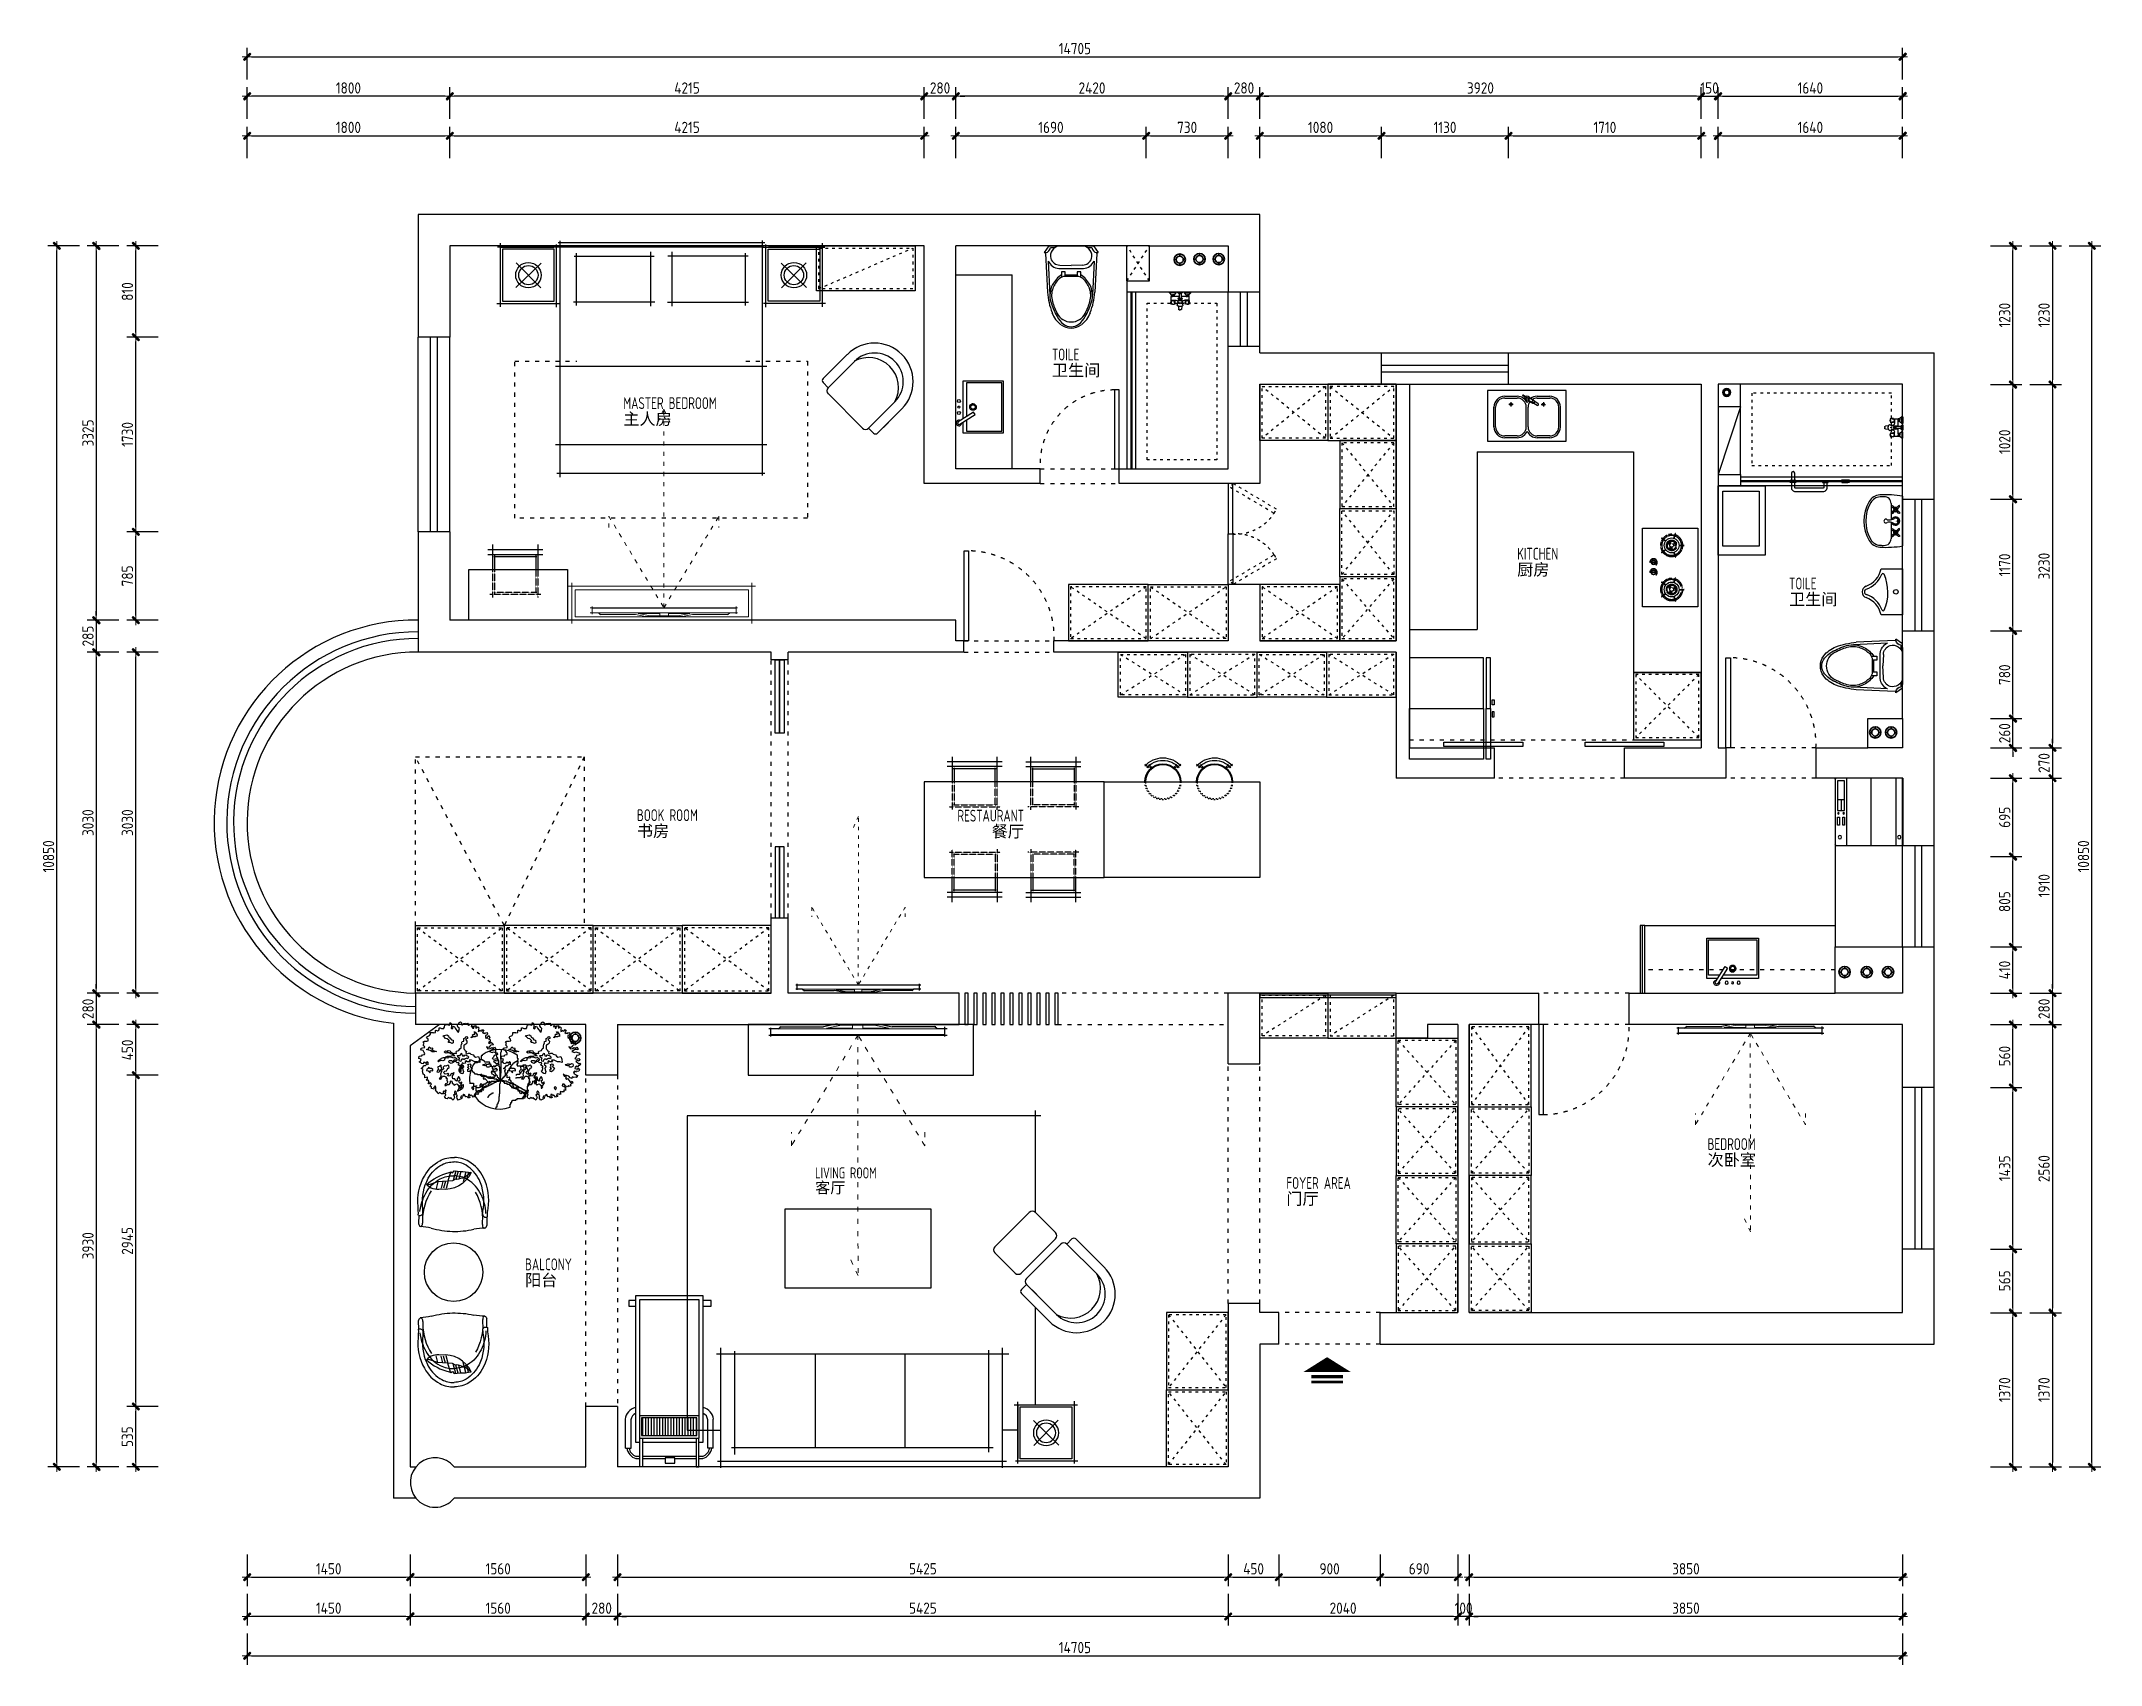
# Model space of a CAD drawing. Header units: millimetres. Extents: x -58733 to 427521, y -235734 to 553534.
# Drawn here: x 87409 to 105703, y 464454 to 478884 of the extents above; entities that cross this region are included whole.
import ezdxf

# ---------------------------------------------------------------- set-up
doc = ezdxf.new("R2010")
doc.units = ezdxf.units.MM
doc.linetypes.add('ACAD_ISO02W100', pattern=[15, 12, -3])
doc.linetypes.add('ACAD_ISO03W100', pattern=[30, 12, -18])
doc.layers.add('0.09', color=8, linetype='Continuous', lineweight=9)
doc.layers.add('P★10 文字说明', color=32, linetype='Continuous', lineweight=0)
for name, color, linetype in [('01.墙体', 7, 'Continuous'), ('02-洁具及配件（地平图显示）', 1, 'Continuous'), ('02-活动家具', 1, 'Continuous'), ('4平-文字', 7, 'Continuous'), ('4平-灶具', 7, 'Continuous'), ('E-立面活动家具', 1, 'Continuous'), ('ZL家具内框', 251, 'Continuous'), ('ZL家具外框', 1, 'Continuous')]:
    doc.layers.add(name, color=color, linetype=linetype)
doc.styles.add('CCD_DIM', font='ARCHS.SHX')
doc.styles.add('DIM_FONT', font='', dxfattribs={"width": 0.8})
doc.styles.get("Standard").update_dxf_attribs({"font": 'simsun.ttc'})
doc.styles.add('编号', font='ARCHSTYL.SHX', dxfattribs={"width": 0.8})
doc.styles.get('DIM_FONT').set_extended_font_data('SimSun')
doc.dimstyles.new('副本 海龍1：30', dxfattribs={"dimscale": 40, "dimtxt": 2.5, "dimasz": 1, "dimexe": 2, "dimexo": 2, "dimgap": 0.6, "dimtad": 1, "dimdec": 0, "dimrnd": 5, "dimdsep": 46, "dimtxsty": 'CCD_DIM', "dimblk": 'WS-cj', "dimcen": 1, "dimclrd": 251, "dimclre": 251, "dimclrt": 1, "dimadec": 0, "dimazin": 2, "dimtfac": 1, "dimtdec": 0, "dimtix": 1, "dimtmove": 2, "dimatfit": 3, "dimldrblk": 'CCD_Leader_Arrow', "dimfxl": 5, "dimfxlon": 1, "dimtolj": 1, "dimarcsym": 0})

msp = doc.modelspace()

# ---------------------------------------------------------------- texts
at = {"layer": 'P★10 文字说明', "line_spacing_factor": 0.8, "style": '编号'}
for s, insert, char_height, attachment_point in [('TOILE\\P{\\Fￎￄￗￖ;\\W1.0000;卫生间}', (96386.7, 476152.3), 105, 1), ('MASTER BEDROOM\\P{\\Fￎￄￗￖ;\\W1.0000;主人房}', (92579.9, 475719.8), 105, 1), ('KITCHEN\\P{\\Fￎￄￗￖ;\\W1.0000;厨房}', (100519.4, 474381.1), 105, 1), ('TOILE\\P{\\Fￎￄￗￖ;\\W1.0000;卫生间}', (102934, 474116.6), 105, 1), ('BOOK ROOM\\P{\\Fￎￄￗￖ;\\W1;书房}', (92701.1, 472057.9), 105, 1), ('RESTAURANT\\P{\\Fￎￄￗￖ;\\W1.0000;餐厅}', (96138.2, 472053.7), 105, 3), ('BEDROOM\\P{\\W1;\\f宋体|b0|i0|c134|p2;次卧室}', (102210.5, 469134.9), 105, 1), ('LIVING ROOM\\P{\\Fￎￄￗￖ;\\W1;客厅}', (94284.1, 468875.1), 98.28, 1), ('FOYER AREA\\P{\\Fￎￄￗￖ;\\W1;门厅}', (98469, 468789), 105, 1), ('BALCONY\\P{\\Fￎￄￗￖ;\\W1.0000;阳台}', (91707.3, 468066), 105, 1)]:
    msp.add_mtext(s, dxfattribs=dict(at, insert=insert, char_height=char_height, attachment_point=attachment_point))

# ---------------------------------------------------------------- blocks, each defined once
blk = doc.blocks.new('WS-cj')
blk.add_hatch(color=1).paths.add_polyline_path([(0.59, 0.82), (-0.82, -0.59), (-0.59, -0.82), (0.82, 0.59)])
at = {"color": 1, "linetype": 'ByBlock', "lineweight": 0}
for p, q in [((-1.1, 0), (0, 0)), ((0, 0), (1.1, 0))]:
    blk.add_line(p, q, dxfattribs=at)
at = {"color": 1}
blk.add_lwpolyline([(0.59, 0.82), (-0.82, -0.59), (-0.59, -0.82), (0.82, 0.59)], close=True, dxfattribs=at)
blk = doc.blocks.new('*D522')
at = {"layer": '01.墙体', "color": 251, "lineweight": -2}
for p, q in [((89238, 477844), (89238, 478124)), ((89278, 478044), (90998, 478044)), ((91038, 477844), (91038, 478124))]:
    blk.add_line(p, q, dxfattribs=at)
at = {"layer": 'Defpoints', "color": 0}
for p in [(91038, 478044), (89238, 477694), (91038, 477694)]:
    blk.add_point(p, dxfattribs=at)
at = {"layer": '01.墙体', "color": 251, "lineweight": -2, "xscale": 40, "yscale": 40, "zscale": 40, "rotation": 180}
blk.add_blockref('WS-cj', (89238, 478044), dxfattribs=at)
at = {"layer": '01.墙体', "color": 251, "lineweight": -2, "xscale": 40, "yscale": 40, "zscale": 40}
blk.add_blockref('WS-cj', (91038, 478044), dxfattribs=at)
at = {"layer": '01.墙体', "color": 1, "insert": (90138, 478118), "char_height": 100, "attachment_point": 5, "style": 'CCD_DIM'}
blk.add_mtext('\\A1;1800', dxfattribs=at)
blk = doc.blocks.new('CCD_Leader_Arrow')
at = {"color": 1, "linetype": 'ByBlock'}
blk.add_line((0, 0), (-1, 0), dxfattribs=at)
for points in [[(-0.86, 0.67), (-0.6, 0.85), (-0.24, 0), (0, 0)], [(-0.86, -0.67), (-0.6, -0.85), (-0.24, 0), (0, 0)]]:
    blk.add_solid(points, dxfattribs=at)
blk = doc.blocks.new('*D523')
at = {"layer": '01.墙体', "color": 251, "lineweight": -2}
for p, q in [((91038, 477844), (91038, 478124)), ((91078, 478044), (95213, 478044)), ((95253, 477844), (95253, 478124))]:
    blk.add_line(p, q, dxfattribs=at)
at = {"layer": 'Defpoints', "color": 0}
for p in [(95253, 478044), (91038, 477694), (95253, 477694)]:
    blk.add_point(p, dxfattribs=at)
at = {"layer": '01.墙体', "color": 251, "lineweight": -2, "xscale": 40, "yscale": 40, "zscale": 40, "rotation": 180}
blk.add_blockref('WS-cj', (91038, 478044), dxfattribs=at)
at = {"layer": '01.墙体', "color": 251, "lineweight": -2, "xscale": 40, "yscale": 40, "zscale": 40}
blk.add_blockref('WS-cj', (95253, 478044), dxfattribs=at)
at = {"layer": '01.墙体', "color": 1, "insert": (93146, 478118), "char_height": 100, "attachment_point": 5, "style": 'CCD_DIM'}
blk.add_mtext('\\A1;4215', dxfattribs=at)
blk = doc.blocks.new('*D524')
at = {"layer": '01.墙体', "color": 251, "lineweight": -2}
for p, q in [((95533, 477844), (95533, 478124)), ((95573, 478044), (97183, 478044)), ((97223, 477844), (97223, 478124))]:
    blk.add_line(p, q, dxfattribs=at)
at = {"layer": 'Defpoints', "color": 0}
for p in [(97223, 478044), (95533, 477694), (97223, 477694)]:
    blk.add_point(p, dxfattribs=at)
at = {"layer": '01.墙体', "color": 251, "lineweight": -2, "xscale": 40, "yscale": 40, "zscale": 40, "rotation": 180}
blk.add_blockref('WS-cj', (95533, 478044), dxfattribs=at)
at = {"layer": '01.墙体', "color": 251, "lineweight": -2, "xscale": 40, "yscale": 40, "zscale": 40}
blk.add_blockref('WS-cj', (97223, 478044), dxfattribs=at)
at = {"layer": '01.墙体', "color": 1, "insert": (96378, 478118), "char_height": 100, "attachment_point": 5, "style": 'CCD_DIM'}
blk.add_mtext('\\A1;1690', dxfattribs=at)
blk = doc.blocks.new('*D525')
at = {"layer": '01.墙体', "color": 251, "lineweight": -2}
for p, q in [((97223, 477844), (97223, 478124)), ((97263, 478044), (97913, 478044)), ((97953, 477844), (97953, 478124))]:
    blk.add_line(p, q, dxfattribs=at)
at = {"layer": 'Defpoints', "color": 0}
for p in [(97953, 478044), (97223, 477694), (97953, 477694)]:
    blk.add_point(p, dxfattribs=at)
at = {"layer": '01.墙体', "color": 251, "lineweight": -2, "xscale": 40, "yscale": 40, "zscale": 40, "rotation": 180}
blk.add_blockref('WS-cj', (97223, 478044), dxfattribs=at)
at = {"layer": '01.墙体', "color": 251, "lineweight": -2, "xscale": 40, "yscale": 40, "zscale": 40}
blk.add_blockref('WS-cj', (97953, 478044), dxfattribs=at)
at = {"layer": '01.墙体', "color": 1, "insert": (97588, 478118), "char_height": 100, "attachment_point": 5, "style": 'CCD_DIM'}
blk.add_mtext('\\A1;730', dxfattribs=at)
blk = doc.blocks.new('*D526')
at = {"layer": '01.墙体', "color": 251, "lineweight": -2}
for p, q in [((98233, 477844), (98233, 478124)), ((98273, 478044), (99273, 478044)), ((99313, 477844), (99313, 478124))]:
    blk.add_line(p, q, dxfattribs=at)
at = {"layer": 'Defpoints', "color": 0}
for p in [(99313, 478044), (98233, 477694), (99313, 477694)]:
    blk.add_point(p, dxfattribs=at)
at = {"layer": '01.墙体', "color": 251, "lineweight": -2, "xscale": 40, "yscale": 40, "zscale": 40, "rotation": 180}
blk.add_blockref('WS-cj', (98233, 478044), dxfattribs=at)
at = {"layer": '01.墙体', "color": 251, "lineweight": -2, "xscale": 40, "yscale": 40, "zscale": 40}
blk.add_blockref('WS-cj', (99313, 478044), dxfattribs=at)
at = {"layer": '01.墙体', "color": 1, "insert": (98773, 478118), "char_height": 100, "attachment_point": 5, "style": 'CCD_DIM'}
blk.add_mtext('\\A1;1080', dxfattribs=at)
blk = doc.blocks.new('*D527')
at = {"layer": '01.墙体', "color": 251, "lineweight": -2}
for p, q in [((99313, 477844), (99313, 478124)), ((99353, 478044), (100403, 478044)), ((100443, 477844), (100443, 478124))]:
    blk.add_line(p, q, dxfattribs=at)
at = {"layer": 'Defpoints', "color": 0}
for p in [(100443, 478044), (99313, 477694), (100443, 477694)]:
    blk.add_point(p, dxfattribs=at)
at = {"layer": '01.墙体', "color": 251, "lineweight": -2, "xscale": 40, "yscale": 40, "zscale": 40, "rotation": 180}
blk.add_blockref('WS-cj', (99313, 478044), dxfattribs=at)
at = {"layer": '01.墙体', "color": 251, "lineweight": -2, "xscale": 40, "yscale": 40, "zscale": 40}
blk.add_blockref('WS-cj', (100443, 478044), dxfattribs=at)
at = {"layer": '01.墙体', "color": 1, "insert": (99878, 478118), "char_height": 100, "attachment_point": 5, "style": 'CCD_DIM'}
blk.add_mtext('\\A1;1130', dxfattribs=at)
blk = doc.blocks.new('*D528')
at = {"layer": '01.墙体', "color": 251, "lineweight": -2}
for p, q in [((100443, 477844), (100443, 478124)), ((100483, 478044), (102113, 478044)), ((102153, 477844), (102153, 478124))]:
    blk.add_line(p, q, dxfattribs=at)
at = {"layer": 'Defpoints', "color": 0}
for p in [(102153, 478044), (100443, 477694), (102153, 477694)]:
    blk.add_point(p, dxfattribs=at)
at = {"layer": '01.墙体', "color": 251, "lineweight": -2, "xscale": 40, "yscale": 40, "zscale": 40, "rotation": 180}
blk.add_blockref('WS-cj', (100443, 478044), dxfattribs=at)
at = {"layer": '01.墙体', "color": 251, "lineweight": -2, "xscale": 40, "yscale": 40, "zscale": 40}
blk.add_blockref('WS-cj', (102153, 478044), dxfattribs=at)
at = {"layer": '01.墙体', "color": 1, "insert": (101298, 478118), "char_height": 100, "attachment_point": 5, "style": 'CCD_DIM'}
blk.add_mtext('\\A1;1710', dxfattribs=at)
blk = doc.blocks.new('*D529')
at = {"layer": '01.墙体', "color": 251, "lineweight": -2}
for p, q in [((102113, 478394), (102073, 478394)), ((102153, 478194), (102153, 478474)), ((102153, 478394), (102303, 478394)), ((102303, 478194), (102303, 478474)), ((102343, 478394), (102383, 478394))]:
    blk.add_line(p, q, dxfattribs=at)
at = {"layer": 'Defpoints', "color": 0}
for p in [(102303, 478394), (102153, 477694), (102303, 477694)]:
    blk.add_point(p, dxfattribs=at)
at = {"layer": '01.墙体', "color": 251, "lineweight": -2, "xscale": 40, "yscale": 40, "zscale": 40}
blk.add_blockref('WS-cj', (102153, 478394), dxfattribs=at)
at = {"layer": '01.墙体', "color": 251, "lineweight": -2, "xscale": 40, "yscale": 40, "zscale": 40, "rotation": 180}
blk.add_blockref('WS-cj', (102303, 478394), dxfattribs=at)
at = {"layer": '01.墙体', "color": 1, "insert": (102228, 478468), "char_height": 100, "attachment_point": 5, "style": 'CCD_DIM'}
blk.add_mtext('\\A1;150', dxfattribs=at)
blk = doc.blocks.new('*D530')
at = {"layer": '01.墙体', "color": 251, "lineweight": -2}
for p, q in [((102303, 477844), (102303, 478124)), ((102343, 478044), (103903, 478044)), ((103943, 477844), (103943, 478124))]:
    blk.add_line(p, q, dxfattribs=at)
at = {"layer": 'Defpoints', "color": 0}
for p in [(103943, 478044), (102303, 477694), (103943, 477694)]:
    blk.add_point(p, dxfattribs=at)
at = {"layer": '01.墙体', "color": 251, "lineweight": -2, "xscale": 40, "yscale": 40, "zscale": 40, "rotation": 180}
blk.add_blockref('WS-cj', (102303, 478044), dxfattribs=at)
at = {"layer": '01.墙体', "color": 251, "lineweight": -2, "xscale": 40, "yscale": 40, "zscale": 40}
blk.add_blockref('WS-cj', (103943, 478044), dxfattribs=at)
at = {"layer": '01.墙体', "color": 1, "insert": (103123, 478118), "char_height": 100, "attachment_point": 5, "style": 'CCD_DIM'}
blk.add_mtext('\\A1;1640', dxfattribs=at)
blk = doc.blocks.new('*D531')
at = {"layer": '01.墙体', "color": 251, "lineweight": -2}
for p, q in [((98233, 478194), (98233, 478474)), ((102113, 478394), (98273, 478394)), ((102153, 478194), (102153, 478474))]:
    blk.add_line(p, q, dxfattribs=at)
at = {"layer": 'Defpoints', "color": 0}
for p in [(98233, 478394), (98233, 477694), (102153, 477694)]:
    blk.add_point(p, dxfattribs=at)
at = {"layer": '01.墙体', "color": 251, "lineweight": -2, "xscale": 40, "yscale": 40, "zscale": 40, "rotation": 180}
blk.add_blockref('WS-cj', (98233, 478394), dxfattribs=at)
at = {"layer": '01.墙体', "color": 251, "lineweight": -2, "xscale": 40, "yscale": 40, "zscale": 40}
blk.add_blockref('WS-cj', (102153, 478394), dxfattribs=at)
at = {"layer": '01.墙体', "color": 1, "insert": (100193, 478468), "char_height": 100, "attachment_point": 5, "style": 'CCD_DIM'}
blk.add_mtext('\\A1;3920', dxfattribs=at)
blk = doc.blocks.new('*D532')
at = {"layer": '01.墙体', "color": 251, "lineweight": -2}
for p, q in [((97913, 478394), (97873, 478394)), ((97953, 478194), (97953, 478474)), ((98233, 478394), (97953, 478394)), ((98233, 478194), (98233, 478474)), ((98273, 478394), (98313, 478394))]:
    blk.add_line(p, q, dxfattribs=at)
at = {"layer": 'Defpoints', "color": 0}
for p in [(97953, 478394), (97953, 477694), (98233, 477694)]:
    blk.add_point(p, dxfattribs=at)
at = {"layer": '01.墙体', "color": 251, "lineweight": -2, "xscale": 40, "yscale": 40, "zscale": 40}
blk.add_blockref('WS-cj', (97953, 478394), dxfattribs=at)
at = {"layer": '01.墙体', "color": 251, "lineweight": -2, "xscale": 40, "yscale": 40, "zscale": 40, "rotation": 180}
blk.add_blockref('WS-cj', (98233, 478394), dxfattribs=at)
at = {"layer": '01.墙体', "color": 1, "insert": (98093, 478468), "char_height": 100, "attachment_point": 5, "style": 'CCD_DIM'}
blk.add_mtext('\\A1;280', dxfattribs=at)
blk = doc.blocks.new('*D533')
at = {"layer": '01.墙体', "color": 251, "lineweight": -2}
for p, q in [((95533, 478194), (95533, 478474)), ((97913, 478394), (95573, 478394)), ((97953, 478194), (97953, 478474))]:
    blk.add_line(p, q, dxfattribs=at)
at = {"layer": 'Defpoints', "color": 0}
for p in [(95533, 478394), (95533, 477694), (97953, 477694)]:
    blk.add_point(p, dxfattribs=at)
at = {"layer": '01.墙体', "color": 251, "lineweight": -2, "xscale": 40, "yscale": 40, "zscale": 40, "rotation": 180}
blk.add_blockref('WS-cj', (95533, 478394), dxfattribs=at)
at = {"layer": '01.墙体', "color": 251, "lineweight": -2, "xscale": 40, "yscale": 40, "zscale": 40}
blk.add_blockref('WS-cj', (97953, 478394), dxfattribs=at)
at = {"layer": '01.墙体', "color": 1, "insert": (96743, 478468), "char_height": 100, "attachment_point": 5, "style": 'CCD_DIM'}
blk.add_mtext('\\A1;2420', dxfattribs=at)
blk = doc.blocks.new('*D534')
at = {"layer": '01.墙体', "color": 251, "lineweight": -2}
for p, q in [((95213, 478394), (95173, 478394)), ((95253, 478194), (95253, 478474)), ((95533, 478394), (95253, 478394)), ((95533, 478194), (95533, 478474)), ((95573, 478394), (95613, 478394))]:
    blk.add_line(p, q, dxfattribs=at)
at = {"layer": 'Defpoints', "color": 0}
for p in [(95253, 478394), (95253, 477694), (95533, 477694)]:
    blk.add_point(p, dxfattribs=at)
at = {"layer": '01.墙体', "color": 251, "lineweight": -2, "xscale": 40, "yscale": 40, "zscale": 40}
blk.add_blockref('WS-cj', (95253, 478394), dxfattribs=at)
at = {"layer": '01.墙体', "color": 251, "lineweight": -2, "xscale": 40, "yscale": 40, "zscale": 40, "rotation": 180}
blk.add_blockref('WS-cj', (95533, 478394), dxfattribs=at)
at = {"layer": '01.墙体', "color": 1, "insert": (95393, 478468), "char_height": 100, "attachment_point": 5, "style": 'CCD_DIM'}
blk.add_mtext('\\A1;280', dxfattribs=at)
blk = doc.blocks.new('*D535')
at = {"layer": '01.墙体', "color": 251, "lineweight": -2}
for p, q in [((91038, 478194), (91038, 478474)), ((95213, 478394), (91078, 478394)), ((95253, 478194), (95253, 478474))]:
    blk.add_line(p, q, dxfattribs=at)
at = {"layer": 'Defpoints', "color": 0}
for p in [(91038, 478394), (91038, 477694), (95253, 477694)]:
    blk.add_point(p, dxfattribs=at)
at = {"layer": '01.墙体', "color": 251, "lineweight": -2, "xscale": 40, "yscale": 40, "zscale": 40, "rotation": 180}
blk.add_blockref('WS-cj', (91038, 478394), dxfattribs=at)
at = {"layer": '01.墙体', "color": 251, "lineweight": -2, "xscale": 40, "yscale": 40, "zscale": 40}
blk.add_blockref('WS-cj', (95253, 478394), dxfattribs=at)
at = {"layer": '01.墙体', "color": 1, "insert": (93146, 478468), "char_height": 100, "attachment_point": 5, "style": 'CCD_DIM'}
blk.add_mtext('\\A1;4215', dxfattribs=at)
blk = doc.blocks.new('*D536')
at = {"layer": '01.墙体', "color": 251, "lineweight": -2}
for p, q in [((89238, 478194), (89238, 478474)), ((90998, 478394), (89278, 478394)), ((91038, 478194), (91038, 478474))]:
    blk.add_line(p, q, dxfattribs=at)
at = {"layer": 'Defpoints', "color": 0}
for p in [(89238, 478394), (89238, 477694), (91038, 477694)]:
    blk.add_point(p, dxfattribs=at)
at = {"layer": '01.墙体', "color": 251, "lineweight": -2, "xscale": 40, "yscale": 40, "zscale": 40, "rotation": 180}
blk.add_blockref('WS-cj', (89238, 478394), dxfattribs=at)
at = {"layer": '01.墙体', "color": 251, "lineweight": -2, "xscale": 40, "yscale": 40, "zscale": 40}
blk.add_blockref('WS-cj', (91038, 478394), dxfattribs=at)
at = {"layer": '01.墙体', "color": 1, "insert": (90138, 478468), "char_height": 100, "attachment_point": 5, "style": 'CCD_DIM'}
blk.add_mtext('\\A1;1800', dxfattribs=at)
blk = doc.blocks.new('*D537')
at = {"layer": '01.墙体', "color": 251, "lineweight": -2}
for p, q in [((89238, 478544), (89238, 478824)), ((89278, 478744), (103903, 478744)), ((103943, 478544), (103943, 478824))]:
    blk.add_line(p, q, dxfattribs=at)
at = {"layer": 'Defpoints', "color": 0}
for p in [(103943, 478744), (89238, 477694), (103943, 477694)]:
    blk.add_point(p, dxfattribs=at)
at = {"layer": '01.墙体', "color": 251, "lineweight": -2, "xscale": 40, "yscale": 40, "zscale": 40, "rotation": 180}
blk.add_blockref('WS-cj', (89238, 478744), dxfattribs=at)
at = {"layer": '01.墙体', "color": 251, "lineweight": -2, "xscale": 40, "yscale": 40, "zscale": 40}
blk.add_blockref('WS-cj', (103943, 478744), dxfattribs=at)
at = {"layer": '01.墙体', "color": 1, "insert": (96591, 478818), "char_height": 100, "attachment_point": 5, "style": 'CCD_DIM'}
blk.add_mtext('\\A1;14705', dxfattribs=at)
blk = doc.blocks.new('*D538')
at = {"layer": '01.墙体', "color": 251, "lineweight": -2}
for p, q in [((88449, 466749), (88169, 466749)), ((88249, 466254), (88249, 466709)), ((88449, 466214), (88169, 466214))]:
    blk.add_line(p, q, dxfattribs=at)
at = {"layer": 'Defpoints', "color": 0}
for p in [(88249, 466749), (88599, 466749), (88599, 466214)]:
    blk.add_point(p, dxfattribs=at)
at = {"layer": '01.墙体', "color": 251, "lineweight": -2, "xscale": 40, "yscale": 40, "zscale": 40}
for p, rotation in [((88249, 466749), 90), ((88249, 466214), 270)]:
    blk.add_blockref('WS-cj', p, dxfattribs=dict(at, rotation=rotation))
at = {"layer": '01.墙体', "color": 1, "insert": (88175, 466482), "char_height": 100, "attachment_point": 5, "rotation": 90, "style": 'CCD_DIM'}
blk.add_mtext('\\A1;535', dxfattribs=at)
blk = doc.blocks.new('*D539')
at = {"layer": '01.墙体', "color": 251, "lineweight": -2}
for p, q in [((88449, 469694), (88169, 469694)), ((88249, 466789), (88249, 469654)), ((88449, 466749), (88169, 466749))]:
    blk.add_line(p, q, dxfattribs=at)
at = {"layer": 'Defpoints', "color": 0}
for p in [(88249, 469694), (88599, 469694), (88599, 466749)]:
    blk.add_point(p, dxfattribs=at)
at = {"layer": '01.墙体', "color": 251, "lineweight": -2, "xscale": 40, "yscale": 40, "zscale": 40}
for p, rotation in [((88249, 469694), 90), ((88249, 466749), 270)]:
    blk.add_blockref('WS-cj', p, dxfattribs=dict(at, rotation=rotation))
at = {"layer": '01.墙体', "color": 1, "insert": (88175, 468222), "char_height": 100, "attachment_point": 5, "rotation": 90, "style": 'CCD_DIM'}
blk.add_mtext('\\A1;2945', dxfattribs=at)
blk = doc.blocks.new('*D540')
at = {"layer": '01.墙体', "color": 251, "lineweight": -2}
for p, q in [((88449, 470144), (88169, 470144)), ((88249, 469734), (88249, 470104)), ((88449, 469694), (88169, 469694))]:
    blk.add_line(p, q, dxfattribs=at)
at = {"layer": 'Defpoints', "color": 0}
for p in [(88249, 470144), (88599, 470144), (88599, 469694)]:
    blk.add_point(p, dxfattribs=at)
at = {"layer": '01.墙体', "color": 251, "lineweight": -2, "xscale": 40, "yscale": 40, "zscale": 40}
for p, rotation in [((88249, 470144), 90), ((88249, 469694), 270)]:
    blk.add_blockref('WS-cj', p, dxfattribs=dict(at, rotation=rotation))
at = {"layer": '01.墙体', "color": 1, "insert": (88175, 469919), "char_height": 100, "attachment_point": 5, "rotation": 90, "style": 'CCD_DIM'}
blk.add_mtext('\\A1;450', dxfattribs=at)
blk = doc.blocks.new('*D541')
at = {"layer": '01.墙体', "color": 251, "lineweight": -2}
for p, q in [((88449, 473454), (88169, 473454)), ((88249, 470464), (88249, 473414)), ((88449, 470424), (88169, 470424))]:
    blk.add_line(p, q, dxfattribs=at)
at = {"layer": 'Defpoints', "color": 0}
for p in [(88249, 473454), (88599, 473454), (88599, 470424)]:
    blk.add_point(p, dxfattribs=at)
at = {"layer": '01.墙体', "color": 251, "lineweight": -2, "xscale": 40, "yscale": 40, "zscale": 40}
for p, rotation in [((88249, 473454), 90), ((88249, 470424), 270)]:
    blk.add_blockref('WS-cj', p, dxfattribs=dict(at, rotation=rotation))
at = {"layer": '01.墙体', "color": 1, "insert": (88175, 471939), "char_height": 100, "attachment_point": 5, "rotation": 90, "style": 'CCD_DIM'}
blk.add_mtext('\\A1;3030', dxfattribs=at)
blk = doc.blocks.new('*D542')
at = {"layer": '01.墙体', "color": 251, "lineweight": -2}
for p, q in [((88449, 474524), (88169, 474524)), ((88249, 473779), (88249, 474484)), ((88449, 473739), (88169, 473739))]:
    blk.add_line(p, q, dxfattribs=at)
at = {"layer": 'Defpoints', "color": 0}
for p in [(88249, 474524), (88599, 474524), (88599, 473739)]:
    blk.add_point(p, dxfattribs=at)
at = {"layer": '01.墙体', "color": 251, "lineweight": -2, "xscale": 40, "yscale": 40, "zscale": 40}
for p, rotation in [((88249, 474524), 90), ((88249, 473739), 270)]:
    blk.add_blockref('WS-cj', p, dxfattribs=dict(at, rotation=rotation))
at = {"layer": '01.墙体', "color": 1, "insert": (88175, 474132), "char_height": 100, "attachment_point": 5, "rotation": 90, "style": 'CCD_DIM'}
blk.add_mtext('\\A1;785', dxfattribs=at)
blk = doc.blocks.new('*D543')
at = {"layer": '01.墙体', "color": 251, "lineweight": -2}
for p, q in [((88449, 476254), (88169, 476254)), ((88249, 474564), (88249, 476214)), ((88449, 474524), (88169, 474524))]:
    blk.add_line(p, q, dxfattribs=at)
at = {"layer": 'Defpoints', "color": 0}
for p in [(88249, 476254), (88599, 476254), (88599, 474524)]:
    blk.add_point(p, dxfattribs=at)
at = {"layer": '01.墙体', "color": 251, "lineweight": -2, "xscale": 40, "yscale": 40, "zscale": 40}
for p, rotation in [((88249, 476254), 90), ((88249, 474524), 270)]:
    blk.add_blockref('WS-cj', p, dxfattribs=dict(at, rotation=rotation))
at = {"layer": '01.墙体', "color": 1, "insert": (88175, 475389), "char_height": 100, "attachment_point": 5, "rotation": 90, "style": 'CCD_DIM'}
blk.add_mtext('\\A1;1730', dxfattribs=at)
blk = doc.blocks.new('*D544')
at = {"layer": '01.墙体', "color": 251, "lineweight": -2}
for p, q in [((88449, 477064), (88169, 477064)), ((88249, 476294), (88249, 477024)), ((88449, 476254), (88169, 476254))]:
    blk.add_line(p, q, dxfattribs=at)
at = {"layer": 'Defpoints', "color": 0}
for p in [(88249, 477064), (88599, 477064), (88599, 476254)]:
    blk.add_point(p, dxfattribs=at)
at = {"layer": '01.墙体', "color": 251, "lineweight": -2, "xscale": 40, "yscale": 40, "zscale": 40}
for p, rotation in [((88249, 477064), 90), ((88249, 476254), 270)]:
    blk.add_blockref('WS-cj', p, dxfattribs=dict(at, rotation=rotation))
at = {"layer": '01.墙体', "color": 1, "insert": (88175, 476659), "char_height": 100, "attachment_point": 5, "rotation": 90, "style": 'CCD_DIM'}
blk.add_mtext('\\A1;810', dxfattribs=at)
blk = doc.blocks.new('*D480')
at = {"layer": '01.墙体', "color": 251, "lineweight": -2}
for p, q in [((88099, 477064), (87819, 477064)), ((87899, 477024), (87899, 473779)), ((88099, 473739), (87819, 473739))]:
    blk.add_line(p, q, dxfattribs=at)
at = {"layer": 'Defpoints', "color": 0}
for p in [(88599, 477064), (87899, 473739), (88599, 473739)]:
    blk.add_point(p, dxfattribs=at)
at = {"layer": '01.墙体', "color": 251, "lineweight": -2, "xscale": 40, "yscale": 40, "zscale": 40}
for p, rotation in [((87899, 477064), 90), ((87899, 473739), 270)]:
    blk.add_blockref('WS-cj', p, dxfattribs=dict(at, rotation=rotation))
at = {"layer": '01.墙体', "color": 1, "insert": (87825, 475402), "char_height": 100, "attachment_point": 5, "rotation": 90, "style": 'CCD_DIM'}
blk.add_mtext('\\A1;3325', dxfattribs=at)
blk = doc.blocks.new('*D481')
at = {"layer": '01.墙体', "color": 251, "lineweight": -2}
for p, q in [((87899, 473779), (87899, 473819)), ((88099, 473739), (87819, 473739)), ((87899, 473739), (87899, 473454)), ((88099, 473454), (87819, 473454)), ((87899, 473414), (87899, 473374))]:
    blk.add_line(p, q, dxfattribs=at)
at = {"layer": 'Defpoints', "color": 0}
for p in [(88599, 473739), (87899, 473454), (88599, 473454)]:
    blk.add_point(p, dxfattribs=at)
at = {"layer": '01.墙体', "color": 251, "lineweight": -2, "xscale": 40, "yscale": 40, "zscale": 40}
for p, rotation in [((87899, 473739), 270), ((87899, 473454), 90)]:
    blk.add_blockref('WS-cj', p, dxfattribs=dict(at, rotation=rotation))
at = {"layer": '01.墙体', "color": 1, "insert": (87825, 473597), "char_height": 100, "attachment_point": 5, "rotation": 90, "style": 'CCD_DIM'}
blk.add_mtext('\\A1;285', dxfattribs=at)
blk = doc.blocks.new('*D482')
at = {"layer": '01.墙体', "color": 251, "lineweight": -2}
for p, q in [((88099, 473454), (87819, 473454)), ((87899, 473414), (87899, 470464)), ((88099, 470424), (87819, 470424))]:
    blk.add_line(p, q, dxfattribs=at)
at = {"layer": 'Defpoints', "color": 0}
for p in [(88599, 473454), (87899, 470424), (88599, 470424)]:
    blk.add_point(p, dxfattribs=at)
at = {"layer": '01.墙体', "color": 251, "lineweight": -2, "xscale": 40, "yscale": 40, "zscale": 40}
for p, rotation in [((87899, 473454), 90), ((87899, 470424), 270)]:
    blk.add_blockref('WS-cj', p, dxfattribs=dict(at, rotation=rotation))
at = {"layer": '01.墙体', "color": 1, "insert": (87825, 471939), "char_height": 100, "attachment_point": 5, "rotation": 90, "style": 'CCD_DIM'}
blk.add_mtext('\\A1;3030', dxfattribs=at)
blk = doc.blocks.new('*D483')
at = {"layer": '01.墙体', "color": 251, "lineweight": -2}
for p, q in [((88099, 470424), (87819, 470424)), ((87899, 470464), (87899, 470504)), ((87899, 470424), (87899, 470144)), ((88099, 470144), (87819, 470144)), ((87899, 470104), (87899, 470064))]:
    blk.add_line(p, q, dxfattribs=at)
at = {"layer": 'Defpoints', "color": 0}
for p in [(88599, 470424), (87899, 470144), (88599, 470144)]:
    blk.add_point(p, dxfattribs=at)
at = {"layer": '01.墙体', "color": 251, "lineweight": -2, "xscale": 40, "yscale": 40, "zscale": 40}
for p, rotation in [((87899, 470424), 270), ((87899, 470144), 90)]:
    blk.add_blockref('WS-cj', p, dxfattribs=dict(at, rotation=rotation))
at = {"layer": '01.墙体', "color": 1, "insert": (87825, 470284), "char_height": 100, "attachment_point": 5, "rotation": 90, "style": 'CCD_DIM'}
blk.add_mtext('\\A1;280', dxfattribs=at)
blk = doc.blocks.new('*D484')
at = {"layer": '01.墙体', "color": 251, "lineweight": -2}
for p, q in [((88099, 470144), (87819, 470144)), ((87899, 470104), (87899, 466254)), ((88099, 466214), (87819, 466214))]:
    blk.add_line(p, q, dxfattribs=at)
at = {"layer": 'Defpoints', "color": 0}
for p in [(88599, 470144), (87899, 466214), (88599, 466214)]:
    blk.add_point(p, dxfattribs=at)
at = {"layer": '01.墙体', "color": 251, "lineweight": -2, "xscale": 40, "yscale": 40, "zscale": 40}
for p, rotation in [((87899, 470144), 90), ((87899, 466214), 270)]:
    blk.add_blockref('WS-cj', p, dxfattribs=dict(at, rotation=rotation))
at = {"layer": '01.墙体', "color": 1, "insert": (87825, 468179), "char_height": 100, "attachment_point": 5, "rotation": 90, "style": 'CCD_DIM'}
blk.add_mtext('\\A1;3930', dxfattribs=at)
blk = doc.blocks.new('*D485')
at = {"layer": '01.墙体', "color": 251, "lineweight": -2}
for p, q in [((87749, 477064), (87469, 477064)), ((87549, 466254), (87549, 477024)), ((87749, 466214), (87469, 466214))]:
    blk.add_line(p, q, dxfattribs=at)
at = {"layer": 'Defpoints', "color": 0}
for p in [(87549, 477064), (88599, 477064), (88599, 466214)]:
    blk.add_point(p, dxfattribs=at)
at = {"layer": '01.墙体', "color": 251, "lineweight": -2, "xscale": 40, "yscale": 40, "zscale": 40}
for p, rotation in [((87549, 477064), 90), ((87549, 466214), 270)]:
    blk.add_blockref('WS-cj', p, dxfattribs=dict(at, rotation=rotation))
at = {"layer": '01.墙体', "color": 1, "insert": (87475, 471639), "char_height": 100, "attachment_point": 5, "rotation": 90, "style": 'CCD_DIM'}
blk.add_mtext('\\A1;10850', dxfattribs=at)
blk = doc.blocks.new('*D486')
at = {"layer": '01.墙体', "color": 251, "lineweight": -2}
for p, q in [((89238, 465434), (89238, 465154)), ((90688, 465434), (90688, 465154)), ((89278, 465234), (90648, 465234))]:
    blk.add_line(p, q, dxfattribs=at)
at = {"layer": 'Defpoints', "color": 0}
for p in [(89238, 465584), (90688, 465584), (90688, 465234)]:
    blk.add_point(p, dxfattribs=at)
at = {"layer": '01.墙体', "color": 251, "lineweight": -2, "xscale": 40, "yscale": 40, "zscale": 40, "rotation": 180}
blk.add_blockref('WS-cj', (89238, 465234), dxfattribs=at)
at = {"layer": '01.墙体', "color": 251, "lineweight": -2, "xscale": 40, "yscale": 40, "zscale": 40}
blk.add_blockref('WS-cj', (90688, 465234), dxfattribs=at)
at = {"layer": '01.墙体', "color": 1, "insert": (89963, 465308), "char_height": 100, "attachment_point": 5, "style": 'CCD_DIM'}
blk.add_mtext('\\A1;1450', dxfattribs=at)
blk = doc.blocks.new('*D487')
at = {"layer": '01.墙体', "color": 251, "lineweight": -2}
for p, q in [((90688, 465434), (90688, 465154)), ((92248, 465434), (92248, 465154)), ((90728, 465234), (92208, 465234))]:
    blk.add_line(p, q, dxfattribs=at)
at = {"layer": 'Defpoints', "color": 0}
for p in [(90688, 465584), (92248, 465584), (92248, 465234)]:
    blk.add_point(p, dxfattribs=at)
at = {"layer": '01.墙体', "color": 251, "lineweight": -2, "xscale": 40, "yscale": 40, "zscale": 40, "rotation": 180}
blk.add_blockref('WS-cj', (90688, 465234), dxfattribs=at)
at = {"layer": '01.墙体', "color": 251, "lineweight": -2, "xscale": 40, "yscale": 40, "zscale": 40}
blk.add_blockref('WS-cj', (92248, 465234), dxfattribs=at)
at = {"layer": '01.墙体', "color": 1, "insert": (91468, 465308), "char_height": 100, "attachment_point": 5, "style": 'CCD_DIM'}
blk.add_mtext('\\A1;1560', dxfattribs=at)
blk = doc.blocks.new('*D488')
at = {"layer": '01.墙体', "color": 251, "lineweight": -2}
for p, q in [((92528, 465434), (92528, 465154)), ((97953, 465434), (97953, 465154)), ((92568, 465234), (97913, 465234))]:
    blk.add_line(p, q, dxfattribs=at)
at = {"layer": 'Defpoints', "color": 0}
for p in [(92528, 465584), (97953, 465584), (97953, 465234)]:
    blk.add_point(p, dxfattribs=at)
at = {"layer": '01.墙体', "color": 251, "lineweight": -2, "xscale": 40, "yscale": 40, "zscale": 40, "rotation": 180}
blk.add_blockref('WS-cj', (92528, 465234), dxfattribs=at)
at = {"layer": '01.墙体', "color": 251, "lineweight": -2, "xscale": 40, "yscale": 40, "zscale": 40}
blk.add_blockref('WS-cj', (97953, 465234), dxfattribs=at)
at = {"layer": '01.墙体', "color": 1, "insert": (95241, 465308), "char_height": 100, "attachment_point": 5, "style": 'CCD_DIM'}
blk.add_mtext('\\A1;5425', dxfattribs=at)
blk = doc.blocks.new('*D489')
at = {"layer": '01.墙体', "color": 251, "lineweight": -2}
for p, q in [((97953, 465434), (97953, 465154)), ((98403, 465434), (98403, 465154)), ((97993, 465234), (98363, 465234))]:
    blk.add_line(p, q, dxfattribs=at)
at = {"layer": 'Defpoints', "color": 0}
for p in [(97953, 465584), (98403, 465584), (98403, 465234)]:
    blk.add_point(p, dxfattribs=at)
at = {"layer": '01.墙体', "color": 251, "lineweight": -2, "xscale": 40, "yscale": 40, "zscale": 40, "rotation": 180}
blk.add_blockref('WS-cj', (97953, 465234), dxfattribs=at)
at = {"layer": '01.墙体', "color": 251, "lineweight": -2, "xscale": 40, "yscale": 40, "zscale": 40}
blk.add_blockref('WS-cj', (98403, 465234), dxfattribs=at)
at = {"layer": '01.墙体', "color": 1, "insert": (98178, 465308), "char_height": 100, "attachment_point": 5, "style": 'CCD_DIM'}
blk.add_mtext('\\A1;450', dxfattribs=at)
blk = doc.blocks.new('*D490')
at = {"layer": '01.墙体', "color": 251, "lineweight": -2}
for p, q in [((98403, 465434), (98403, 465154)), ((99303, 465434), (99303, 465154)), ((98443, 465234), (99263, 465234))]:
    blk.add_line(p, q, dxfattribs=at)
at = {"layer": 'Defpoints', "color": 0}
for p in [(98403, 465584), (99303, 465584), (99303, 465234)]:
    blk.add_point(p, dxfattribs=at)
at = {"layer": '01.墙体', "color": 251, "lineweight": -2, "xscale": 40, "yscale": 40, "zscale": 40, "rotation": 180}
blk.add_blockref('WS-cj', (98403, 465234), dxfattribs=at)
at = {"layer": '01.墙体', "color": 251, "lineweight": -2, "xscale": 40, "yscale": 40, "zscale": 40}
blk.add_blockref('WS-cj', (99303, 465234), dxfattribs=at)
at = {"layer": '01.墙体', "color": 1, "insert": (98853, 465308), "char_height": 100, "attachment_point": 5, "style": 'CCD_DIM'}
blk.add_mtext('\\A1;900', dxfattribs=at)
blk = doc.blocks.new('*D491')
at = {"layer": '01.墙体', "color": 251, "lineweight": -2}
for p, q in [((99303, 465434), (99303, 465154)), ((99993, 465434), (99993, 465154)), ((99343, 465234), (99953, 465234))]:
    blk.add_line(p, q, dxfattribs=at)
at = {"layer": 'Defpoints', "color": 0}
for p in [(99303, 465584), (99993, 465584), (99993, 465234)]:
    blk.add_point(p, dxfattribs=at)
at = {"layer": '01.墙体', "color": 251, "lineweight": -2, "xscale": 40, "yscale": 40, "zscale": 40, "rotation": 180}
blk.add_blockref('WS-cj', (99303, 465234), dxfattribs=at)
at = {"layer": '01.墙体', "color": 251, "lineweight": -2, "xscale": 40, "yscale": 40, "zscale": 40}
blk.add_blockref('WS-cj', (99993, 465234), dxfattribs=at)
at = {"layer": '01.墙体', "color": 1, "insert": (99648, 465308), "char_height": 100, "attachment_point": 5, "style": 'CCD_DIM'}
blk.add_mtext('\\A1;690', dxfattribs=at)
blk = doc.blocks.new('*D492')
at = {"layer": '01.墙体', "color": 251, "lineweight": -2}
for p, q in [((100093, 465434), (100093, 465154)), ((103943, 465434), (103943, 465154)), ((100133, 465234), (103903, 465234))]:
    blk.add_line(p, q, dxfattribs=at)
at = {"layer": 'Defpoints', "color": 0}
for p in [(100093, 465584), (103943, 465584), (103943, 465234)]:
    blk.add_point(p, dxfattribs=at)
at = {"layer": '01.墙体', "color": 251, "lineweight": -2, "xscale": 40, "yscale": 40, "zscale": 40, "rotation": 180}
blk.add_blockref('WS-cj', (100093, 465234), dxfattribs=at)
at = {"layer": '01.墙体', "color": 251, "lineweight": -2, "xscale": 40, "yscale": 40, "zscale": 40}
blk.add_blockref('WS-cj', (103943, 465234), dxfattribs=at)
at = {"layer": '01.墙体', "color": 1, "insert": (102018, 465308), "char_height": 100, "attachment_point": 5, "style": 'CCD_DIM'}
blk.add_mtext('\\A1;3850', dxfattribs=at)
blk = doc.blocks.new('*D493')
at = {"layer": '01.墙体', "color": 251, "lineweight": -2}
for p, q in [((100093, 465084), (100093, 464804)), ((103943, 465084), (103943, 464804)), ((103903, 464884), (100133, 464884))]:
    blk.add_line(p, q, dxfattribs=at)
at = {"layer": 'Defpoints', "color": 0}
for p in [(100093, 465584), (103943, 465584), (100093, 464884)]:
    blk.add_point(p, dxfattribs=at)
at = {"layer": '01.墙体', "color": 251, "lineweight": -2, "xscale": 40, "yscale": 40, "zscale": 40, "rotation": 180}
blk.add_blockref('WS-cj', (100093, 464884), dxfattribs=at)
at = {"layer": '01.墙体', "color": 251, "lineweight": -2, "xscale": 40, "yscale": 40, "zscale": 40}
blk.add_blockref('WS-cj', (103943, 464884), dxfattribs=at)
at = {"layer": '01.墙体', "color": 1, "insert": (102018, 464958), "char_height": 100, "attachment_point": 5, "style": 'CCD_DIM'}
blk.add_mtext('\\A1;3850', dxfattribs=at)
blk = doc.blocks.new('*D494')
at = {"layer": '01.墙体', "color": 251, "lineweight": -2}
for p, q in [((99993, 465084), (99993, 464804)), ((100093, 465084), (100093, 464804)), ((99953, 464884), (99913, 464884)), ((100093, 464884), (99993, 464884)), ((100133, 464884), (100173, 464884))]:
    blk.add_line(p, q, dxfattribs=at)
at = {"layer": 'Defpoints', "color": 0}
for p in [(99993, 465584), (100093, 465584), (99993, 464884)]:
    blk.add_point(p, dxfattribs=at)
at = {"layer": '01.墙体', "color": 251, "lineweight": -2, "xscale": 40, "yscale": 40, "zscale": 40}
blk.add_blockref('WS-cj', (99993, 464884), dxfattribs=at)
at = {"layer": '01.墙体', "color": 251, "lineweight": -2, "xscale": 40, "yscale": 40, "zscale": 40, "rotation": 180}
blk.add_blockref('WS-cj', (100093, 464884), dxfattribs=at)
at = {"layer": '01.墙体', "color": 1, "insert": (100043, 464958), "char_height": 100, "attachment_point": 5, "style": 'CCD_DIM'}
blk.add_mtext('\\A1;100', dxfattribs=at)
blk = doc.blocks.new('*D495')
at = {"layer": '01.墙体', "color": 251, "lineweight": -2}
for p, q in [((97953, 465084), (97953, 464804)), ((99993, 465084), (99993, 464804)), ((99953, 464884), (97993, 464884))]:
    blk.add_line(p, q, dxfattribs=at)
at = {"layer": 'Defpoints', "color": 0}
for p in [(97953, 465584), (99993, 465584), (97953, 464884)]:
    blk.add_point(p, dxfattribs=at)
at = {"layer": '01.墙体', "color": 251, "lineweight": -2, "xscale": 40, "yscale": 40, "zscale": 40, "rotation": 180}
blk.add_blockref('WS-cj', (97953, 464884), dxfattribs=at)
at = {"layer": '01.墙体', "color": 251, "lineweight": -2, "xscale": 40, "yscale": 40, "zscale": 40}
blk.add_blockref('WS-cj', (99993, 464884), dxfattribs=at)
at = {"layer": '01.墙体', "color": 1, "insert": (98973, 464958), "char_height": 100, "attachment_point": 5, "style": 'CCD_DIM'}
blk.add_mtext('\\A1;2040', dxfattribs=at)
blk = doc.blocks.new('*D496')
at = {"layer": '01.墙体', "color": 251, "lineweight": -2}
for p, q in [((92528, 465084), (92528, 464804)), ((97953, 465084), (97953, 464804)), ((97913, 464884), (92568, 464884))]:
    blk.add_line(p, q, dxfattribs=at)
at = {"layer": 'Defpoints', "color": 0}
for p in [(92528, 465584), (97953, 465584), (92528, 464884)]:
    blk.add_point(p, dxfattribs=at)
at = {"layer": '01.墙体', "color": 251, "lineweight": -2, "xscale": 40, "yscale": 40, "zscale": 40, "rotation": 180}
blk.add_blockref('WS-cj', (92528, 464884), dxfattribs=at)
at = {"layer": '01.墙体', "color": 251, "lineweight": -2, "xscale": 40, "yscale": 40, "zscale": 40}
blk.add_blockref('WS-cj', (97953, 464884), dxfattribs=at)
at = {"layer": '01.墙体', "color": 1, "insert": (95241, 464958), "char_height": 100, "attachment_point": 5, "style": 'CCD_DIM'}
blk.add_mtext('\\A1;5425', dxfattribs=at)
blk = doc.blocks.new('*D497')
at = {"layer": '01.墙体', "color": 251, "lineweight": -2}
for p, q in [((92248, 465084), (92248, 464804)), ((92528, 465084), (92528, 464804)), ((92208, 464884), (92168, 464884)), ((92528, 464884), (92248, 464884)), ((92568, 464884), (92608, 464884))]:
    blk.add_line(p, q, dxfattribs=at)
at = {"layer": 'Defpoints', "color": 0}
for p in [(92248, 465584), (92528, 465584), (92248, 464884)]:
    blk.add_point(p, dxfattribs=at)
at = {"layer": '01.墙体', "color": 251, "lineweight": -2, "xscale": 40, "yscale": 40, "zscale": 40}
blk.add_blockref('WS-cj', (92248, 464884), dxfattribs=at)
at = {"layer": '01.墙体', "color": 251, "lineweight": -2, "xscale": 40, "yscale": 40, "zscale": 40, "rotation": 180}
blk.add_blockref('WS-cj', (92528, 464884), dxfattribs=at)
at = {"layer": '01.墙体', "color": 1, "insert": (92388, 464958), "char_height": 100, "attachment_point": 5, "style": 'CCD_DIM'}
blk.add_mtext('\\A1;280', dxfattribs=at)
blk = doc.blocks.new('*D498')
at = {"layer": '01.墙体', "color": 251, "lineweight": -2}
for p, q in [((90688, 465084), (90688, 464804)), ((92248, 465084), (92248, 464804)), ((92208, 464884), (90728, 464884))]:
    blk.add_line(p, q, dxfattribs=at)
at = {"layer": 'Defpoints', "color": 0}
for p in [(90688, 465584), (92248, 465584), (90688, 464884)]:
    blk.add_point(p, dxfattribs=at)
at = {"layer": '01.墙体', "color": 251, "lineweight": -2, "xscale": 40, "yscale": 40, "zscale": 40, "rotation": 180}
blk.add_blockref('WS-cj', (90688, 464884), dxfattribs=at)
at = {"layer": '01.墙体', "color": 251, "lineweight": -2, "xscale": 40, "yscale": 40, "zscale": 40}
blk.add_blockref('WS-cj', (92248, 464884), dxfattribs=at)
at = {"layer": '01.墙体', "color": 1, "insert": (91468, 464958), "char_height": 100, "attachment_point": 5, "style": 'CCD_DIM'}
blk.add_mtext('\\A1;1560', dxfattribs=at)
blk = doc.blocks.new('*D499')
at = {"layer": '01.墙体', "color": 251, "lineweight": -2}
for p, q in [((89238, 465084), (89238, 464804)), ((90688, 465084), (90688, 464804)), ((90648, 464884), (89278, 464884))]:
    blk.add_line(p, q, dxfattribs=at)
at = {"layer": 'Defpoints', "color": 0}
for p in [(89238, 465584), (90688, 465584), (89238, 464884)]:
    blk.add_point(p, dxfattribs=at)
at = {"layer": '01.墙体', "color": 251, "lineweight": -2, "xscale": 40, "yscale": 40, "zscale": 40, "rotation": 180}
blk.add_blockref('WS-cj', (89238, 464884), dxfattribs=at)
at = {"layer": '01.墙体', "color": 251, "lineweight": -2, "xscale": 40, "yscale": 40, "zscale": 40}
blk.add_blockref('WS-cj', (90688, 464884), dxfattribs=at)
at = {"layer": '01.墙体', "color": 1, "insert": (89963, 464958), "char_height": 100, "attachment_point": 5, "style": 'CCD_DIM'}
blk.add_mtext('\\A1;1450', dxfattribs=at)
blk = doc.blocks.new('*D500')
at = {"layer": '01.墙体', "color": 251, "lineweight": -2}
for p, q in [((89238, 464734), (89238, 464454)), ((103943, 464734), (103943, 464454)), ((89278, 464534), (103903, 464534))]:
    blk.add_line(p, q, dxfattribs=at)
at = {"layer": 'Defpoints', "color": 0}
for p in [(89238, 465584), (103943, 465584), (103943, 464534)]:
    blk.add_point(p, dxfattribs=at)
at = {"layer": '01.墙体', "color": 251, "lineweight": -2, "xscale": 40, "yscale": 40, "zscale": 40, "rotation": 180}
blk.add_blockref('WS-cj', (89238, 464534), dxfattribs=at)
at = {"layer": '01.墙体', "color": 251, "lineweight": -2, "xscale": 40, "yscale": 40, "zscale": 40}
blk.add_blockref('WS-cj', (103943, 464534), dxfattribs=at)
at = {"layer": '01.墙体', "color": 1, "insert": (96591, 464608), "char_height": 100, "attachment_point": 5, "style": 'CCD_DIM'}
blk.add_mtext('\\A1;14705', dxfattribs=at)
blk = doc.blocks.new('*D501')
at = {"layer": '01.墙体', "color": 251, "lineweight": -2}
for p, q in [((104723, 467584), (105003, 467584)), ((104923, 466254), (104923, 467544)), ((104723, 466214), (105003, 466214))]:
    blk.add_line(p, q, dxfattribs=at)
at = {"layer": 'Defpoints', "color": 0}
for p in [(104573, 467584), (104923, 467584), (104573, 466214)]:
    blk.add_point(p, dxfattribs=at)
at = {"layer": '01.墙体', "color": 251, "lineweight": -2, "xscale": 40, "yscale": 40, "zscale": 40}
for p, rotation in [((104923, 467584), 90), ((104923, 466214), 270)]:
    blk.add_blockref('WS-cj', p, dxfattribs=dict(at, rotation=rotation))
at = {"layer": '01.墙体', "color": 1, "insert": (104849, 466899), "char_height": 100, "attachment_point": 5, "rotation": 90, "style": 'CCD_DIM'}
blk.add_mtext('\\A1;1370', dxfattribs=at)
blk = doc.blocks.new('*D502')
at = {"layer": '01.墙体', "color": 251, "lineweight": -2}
for p, q in [((104723, 468149), (105003, 468149)), ((104923, 467624), (104923, 468109)), ((104723, 467584), (105003, 467584))]:
    blk.add_line(p, q, dxfattribs=at)
at = {"layer": 'Defpoints', "color": 0}
for p in [(104573, 468149), (104923, 468149), (104573, 467584)]:
    blk.add_point(p, dxfattribs=at)
at = {"layer": '01.墙体', "color": 251, "lineweight": -2, "xscale": 40, "yscale": 40, "zscale": 40}
for p, rotation in [((104923, 468149), 90), ((104923, 467584), 270)]:
    blk.add_blockref('WS-cj', p, dxfattribs=dict(at, rotation=rotation))
at = {"layer": '01.墙体', "color": 1, "insert": (104849, 467867), "char_height": 100, "attachment_point": 5, "rotation": 90, "style": 'CCD_DIM'}
blk.add_mtext('\\A1;565', dxfattribs=at)
blk = doc.blocks.new('*D503')
at = {"layer": '01.墙体', "color": 251, "lineweight": -2}
for p, q in [((104723, 469584), (105003, 469584)), ((104923, 468189), (104923, 469544)), ((104723, 468149), (105003, 468149))]:
    blk.add_line(p, q, dxfattribs=at)
at = {"layer": 'Defpoints', "color": 0}
for p in [(104573, 469584), (104923, 469584), (104573, 468149)]:
    blk.add_point(p, dxfattribs=at)
at = {"layer": '01.墙体', "color": 251, "lineweight": -2, "xscale": 40, "yscale": 40, "zscale": 40}
for p, rotation in [((104923, 469584), 90), ((104923, 468149), 270)]:
    blk.add_blockref('WS-cj', p, dxfattribs=dict(at, rotation=rotation))
at = {"layer": '01.墙体', "color": 1, "insert": (104849, 468867), "char_height": 100, "attachment_point": 5, "rotation": 90, "style": 'CCD_DIM'}
blk.add_mtext('\\A1;1435', dxfattribs=at)
blk = doc.blocks.new('*D504')
at = {"layer": '01.墙体', "color": 251, "lineweight": -2}
for p, q in [((104723, 470144), (105003, 470144)), ((104923, 469624), (104923, 470104)), ((104723, 469584), (105003, 469584))]:
    blk.add_line(p, q, dxfattribs=at)
at = {"layer": 'Defpoints', "color": 0}
for p in [(104573, 470144), (104923, 470144), (104573, 469584)]:
    blk.add_point(p, dxfattribs=at)
at = {"layer": '01.墙体', "color": 251, "lineweight": -2, "xscale": 40, "yscale": 40, "zscale": 40}
for p, rotation in [((104923, 470144), 90), ((104923, 469584), 270)]:
    blk.add_blockref('WS-cj', p, dxfattribs=dict(at, rotation=rotation))
at = {"layer": '01.墙体', "color": 1, "insert": (104849, 469864), "char_height": 100, "attachment_point": 5, "rotation": 90, "style": 'CCD_DIM'}
blk.add_mtext('\\A1;560', dxfattribs=at)
blk = doc.blocks.new('*D505')
at = {"layer": '01.墙体', "color": 251, "lineweight": -2}
for p, q in [((104723, 470834), (105003, 470834)), ((104923, 470464), (104923, 470794)), ((104723, 470424), (105003, 470424))]:
    blk.add_line(p, q, dxfattribs=at)
at = {"layer": 'Defpoints', "color": 0}
for p in [(104573, 470834), (104923, 470834), (104573, 470424)]:
    blk.add_point(p, dxfattribs=at)
at = {"layer": '01.墙体', "color": 251, "lineweight": -2, "xscale": 40, "yscale": 40, "zscale": 40}
for p, rotation in [((104923, 470834), 90), ((104923, 470424), 270)]:
    blk.add_blockref('WS-cj', p, dxfattribs=dict(at, rotation=rotation))
at = {"layer": '01.墙体', "color": 1, "insert": (104849, 470629), "char_height": 100, "attachment_point": 5, "rotation": 90, "style": 'CCD_DIM'}
blk.add_mtext('\\A1;410', dxfattribs=at)
blk = doc.blocks.new('*D506')
at = {"layer": '01.墙体', "color": 251, "lineweight": -2}
for p, q in [((104723, 471639), (105003, 471639)), ((104923, 470874), (104923, 471599)), ((104723, 470834), (105003, 470834))]:
    blk.add_line(p, q, dxfattribs=at)
at = {"layer": 'Defpoints', "color": 0}
for p in [(104573, 471639), (104923, 471639), (104573, 470834)]:
    blk.add_point(p, dxfattribs=at)
at = {"layer": '01.墙体', "color": 251, "lineweight": -2, "xscale": 40, "yscale": 40, "zscale": 40}
for p, rotation in [((104923, 471639), 90), ((104923, 470834), 270)]:
    blk.add_blockref('WS-cj', p, dxfattribs=dict(at, rotation=rotation))
at = {"layer": '01.墙体', "color": 1, "insert": (104849, 471237), "char_height": 100, "attachment_point": 5, "rotation": 90, "style": 'CCD_DIM'}
blk.add_mtext('\\A1;805', dxfattribs=at)
blk = doc.blocks.new('*D507')
at = {"layer": '01.墙体', "color": 251, "lineweight": -2}
for p, q in [((104723, 472334), (105003, 472334)), ((104923, 471679), (104923, 472294)), ((104723, 471639), (105003, 471639))]:
    blk.add_line(p, q, dxfattribs=at)
at = {"layer": 'Defpoints', "color": 0}
for p in [(104573, 472334), (104923, 472334), (104573, 471639)]:
    blk.add_point(p, dxfattribs=at)
at = {"layer": '01.墙体', "color": 251, "lineweight": -2, "xscale": 40, "yscale": 40, "zscale": 40}
for p, rotation in [((104923, 472334), 90), ((104923, 471639), 270)]:
    blk.add_blockref('WS-cj', p, dxfattribs=dict(at, rotation=rotation))
at = {"layer": '01.墙体', "color": 1, "insert": (104849, 471987), "char_height": 100, "attachment_point": 5, "rotation": 90, "style": 'CCD_DIM'}
blk.add_mtext('\\A1;695', dxfattribs=at)
blk = doc.blocks.new('*D508')
at = {"layer": '01.墙体', "color": 251, "lineweight": -2}
for p, q in [((104923, 472904), (104923, 472944)), ((104723, 472864), (105003, 472864)), ((104923, 472604), (104923, 472864)), ((104723, 472604), (105003, 472604)), ((104923, 472564), (104923, 472524))]:
    blk.add_line(p, q, dxfattribs=at)
at = {"layer": 'Defpoints', "color": 0}
for p in [(104573, 472864), (104923, 472864), (104573, 472604)]:
    blk.add_point(p, dxfattribs=at)
at = {"layer": '01.墙体', "color": 251, "lineweight": -2, "xscale": 40, "yscale": 40, "zscale": 40}
for p, rotation in [((104923, 472864), 270), ((104923, 472604), 90)]:
    blk.add_blockref('WS-cj', p, dxfattribs=dict(at, rotation=rotation))
at = {"layer": '01.墙体', "color": 1, "insert": (104849, 472734), "char_height": 100, "attachment_point": 5, "rotation": 90, "style": 'CCD_DIM'}
blk.add_mtext('\\A1;260', dxfattribs=at)
blk = doc.blocks.new('*D509')
at = {"layer": '01.墙体', "color": 251, "lineweight": -2}
for p, q in [((104723, 473644), (105003, 473644)), ((104923, 472904), (104923, 473604)), ((104723, 472864), (105003, 472864))]:
    blk.add_line(p, q, dxfattribs=at)
at = {"layer": 'Defpoints', "color": 0}
for p in [(104573, 473644), (104923, 473644), (104573, 472864)]:
    blk.add_point(p, dxfattribs=at)
at = {"layer": '01.墙体', "color": 251, "lineweight": -2, "xscale": 40, "yscale": 40, "zscale": 40}
for p, rotation in [((104923, 473644), 90), ((104923, 472864), 270)]:
    blk.add_blockref('WS-cj', p, dxfattribs=dict(at, rotation=rotation))
at = {"layer": '01.墙体', "color": 1, "insert": (104849, 473254), "char_height": 100, "attachment_point": 5, "rotation": 90, "style": 'CCD_DIM'}
blk.add_mtext('\\A1;780', dxfattribs=at)
blk = doc.blocks.new('*D510')
at = {"layer": '01.墙体', "color": 251, "lineweight": -2}
for p, q in [((104723, 474814), (105003, 474814)), ((104923, 473684), (104923, 474774)), ((104723, 473644), (105003, 473644))]:
    blk.add_line(p, q, dxfattribs=at)
at = {"layer": 'Defpoints', "color": 0}
for p in [(104573, 474814), (104923, 474814), (104573, 473644)]:
    blk.add_point(p, dxfattribs=at)
at = {"layer": '01.墙体', "color": 251, "lineweight": -2, "xscale": 40, "yscale": 40, "zscale": 40}
for p, rotation in [((104923, 474814), 90), ((104923, 473644), 270)]:
    blk.add_blockref('WS-cj', p, dxfattribs=dict(at, rotation=rotation))
at = {"layer": '01.墙体', "color": 1, "insert": (104849, 474229), "char_height": 100, "attachment_point": 5, "rotation": 90, "style": 'CCD_DIM'}
blk.add_mtext('\\A1;1170', dxfattribs=at)
blk = doc.blocks.new('*D511')
at = {"layer": '01.墙体', "color": 251, "lineweight": -2}
for p, q in [((104723, 475834), (105003, 475834)), ((104923, 474854), (104923, 475794)), ((104723, 474814), (105003, 474814))]:
    blk.add_line(p, q, dxfattribs=at)
at = {"layer": 'Defpoints', "color": 0}
for p in [(104573, 475834), (104923, 475834), (104573, 474814)]:
    blk.add_point(p, dxfattribs=at)
at = {"layer": '01.墙体', "color": 251, "lineweight": -2, "xscale": 40, "yscale": 40, "zscale": 40}
for p, rotation in [((104923, 475834), 90), ((104923, 474814), 270)]:
    blk.add_blockref('WS-cj', p, dxfattribs=dict(at, rotation=rotation))
at = {"layer": '01.墙体', "color": 1, "insert": (104849, 475324), "char_height": 100, "attachment_point": 5, "rotation": 90, "style": 'CCD_DIM'}
blk.add_mtext('\\A1;1020', dxfattribs=at)
blk = doc.blocks.new('*D512')
at = {"layer": '01.墙体', "color": 251, "lineweight": -2}
for p, q in [((104723, 477064), (105003, 477064)), ((104923, 475874), (104923, 477024)), ((104723, 475834), (105003, 475834))]:
    blk.add_line(p, q, dxfattribs=at)
at = {"layer": 'Defpoints', "color": 0}
for p in [(104573, 477064), (104923, 477064), (104573, 475834)]:
    blk.add_point(p, dxfattribs=at)
at = {"layer": '01.墙体', "color": 251, "lineweight": -2, "xscale": 40, "yscale": 40, "zscale": 40}
for p, rotation in [((104923, 477064), 90), ((104923, 475834), 270)]:
    blk.add_blockref('WS-cj', p, dxfattribs=dict(at, rotation=rotation))
at = {"layer": '01.墙体', "color": 1, "insert": (104849, 476449), "char_height": 100, "attachment_point": 5, "rotation": 90, "style": 'CCD_DIM'}
blk.add_mtext('\\A1;1230', dxfattribs=at)
blk = doc.blocks.new('*D513')
at = {"layer": '01.墙体', "color": 251, "lineweight": -2}
for p, q in [((105073, 477064), (105353, 477064)), ((105273, 477024), (105273, 475874)), ((105073, 475834), (105353, 475834))]:
    blk.add_line(p, q, dxfattribs=at)
at = {"layer": 'Defpoints', "color": 0}
for p in [(104573, 477064), (104573, 475834), (105273, 475834)]:
    blk.add_point(p, dxfattribs=at)
at = {"layer": '01.墙体', "color": 251, "lineweight": -2, "xscale": 40, "yscale": 40, "zscale": 40}
for p, rotation in [((105273, 477064), 90), ((105273, 475834), 270)]:
    blk.add_blockref('WS-cj', p, dxfattribs=dict(at, rotation=rotation))
at = {"layer": '01.墙体', "color": 1, "insert": (105199, 476449), "char_height": 100, "attachment_point": 5, "rotation": 90, "style": 'CCD_DIM'}
blk.add_mtext('\\A1;1230', dxfattribs=at)
blk = doc.blocks.new('*D514')
at = {"layer": '01.墙体', "color": 251, "lineweight": -2}
for p, q in [((105073, 475834), (105353, 475834)), ((105273, 475794), (105273, 472644)), ((105073, 472604), (105353, 472604))]:
    blk.add_line(p, q, dxfattribs=at)
at = {"layer": 'Defpoints', "color": 0}
for p in [(104573, 475834), (104573, 472604), (105273, 472604)]:
    blk.add_point(p, dxfattribs=at)
at = {"layer": '01.墙体', "color": 251, "lineweight": -2, "xscale": 40, "yscale": 40, "zscale": 40}
for p, rotation in [((105273, 475834), 90), ((105273, 472604), 270)]:
    blk.add_blockref('WS-cj', p, dxfattribs=dict(at, rotation=rotation))
at = {"layer": '01.墙体', "color": 1, "insert": (105199, 474219), "char_height": 100, "attachment_point": 5, "rotation": 90, "style": 'CCD_DIM'}
blk.add_mtext('\\A1;3230', dxfattribs=at)
blk = doc.blocks.new('*D515')
at = {"layer": '01.墙体', "color": 251, "lineweight": -2}
for p, q in [((105073, 472604), (105353, 472604)), ((105273, 472644), (105273, 472684)), ((105273, 472604), (105273, 472334)), ((105073, 472334), (105353, 472334)), ((105273, 472294), (105273, 472254))]:
    blk.add_line(p, q, dxfattribs=at)
at = {"layer": 'Defpoints', "color": 0}
for p in [(104573, 472604), (104573, 472334), (105273, 472334)]:
    blk.add_point(p, dxfattribs=at)
at = {"layer": '01.墙体', "color": 251, "lineweight": -2, "xscale": 40, "yscale": 40, "zscale": 40}
for p, rotation in [((105273, 472604), 270), ((105273, 472334), 90)]:
    blk.add_blockref('WS-cj', p, dxfattribs=dict(at, rotation=rotation))
at = {"layer": '01.墙体', "color": 1, "insert": (105199, 472469), "char_height": 100, "attachment_point": 5, "rotation": 90, "style": 'CCD_DIM'}
blk.add_mtext('\\A1;270', dxfattribs=at)
blk = doc.blocks.new('*D516')
at = {"layer": '01.墙体', "color": 251, "lineweight": -2}
for p, q in [((105073, 472334), (105353, 472334)), ((105273, 472294), (105273, 470464)), ((105073, 470424), (105353, 470424))]:
    blk.add_line(p, q, dxfattribs=at)
at = {"layer": 'Defpoints', "color": 0}
for p in [(104573, 472334), (104573, 470424), (105273, 470424)]:
    blk.add_point(p, dxfattribs=at)
at = {"layer": '01.墙体', "color": 251, "lineweight": -2, "xscale": 40, "yscale": 40, "zscale": 40}
for p, rotation in [((105273, 472334), 90), ((105273, 470424), 270)]:
    blk.add_blockref('WS-cj', p, dxfattribs=dict(at, rotation=rotation))
at = {"layer": '01.墙体', "color": 1, "insert": (105199, 471379), "char_height": 100, "attachment_point": 5, "rotation": 90, "style": 'CCD_DIM'}
blk.add_mtext('\\A1;1910', dxfattribs=at)
blk = doc.blocks.new('*D517')
at = {"layer": '01.墙体', "color": 251, "lineweight": -2}
for p, q in [((105073, 470424), (105353, 470424)), ((105273, 470464), (105273, 470504)), ((105273, 470424), (105273, 470144)), ((105073, 470144), (105353, 470144)), ((105273, 470104), (105273, 470064))]:
    blk.add_line(p, q, dxfattribs=at)
at = {"layer": 'Defpoints', "color": 0}
for p in [(104573, 470424), (104573, 470144), (105273, 470144)]:
    blk.add_point(p, dxfattribs=at)
at = {"layer": '01.墙体', "color": 251, "lineweight": -2, "xscale": 40, "yscale": 40, "zscale": 40}
for p, rotation in [((105273, 470424), 270), ((105273, 470144), 90)]:
    blk.add_blockref('WS-cj', p, dxfattribs=dict(at, rotation=rotation))
at = {"layer": '01.墙体', "color": 1, "insert": (105199, 470284), "char_height": 100, "attachment_point": 5, "rotation": 90, "style": 'CCD_DIM'}
blk.add_mtext('\\A1;280', dxfattribs=at)
blk = doc.blocks.new('*D518')
at = {"layer": '01.墙体', "color": 251, "lineweight": -2}
for p, q in [((105073, 470144), (105353, 470144)), ((105273, 470104), (105273, 467624)), ((105073, 467584), (105353, 467584))]:
    blk.add_line(p, q, dxfattribs=at)
at = {"layer": 'Defpoints', "color": 0}
for p in [(104573, 470144), (104573, 467584), (105273, 467584)]:
    blk.add_point(p, dxfattribs=at)
at = {"layer": '01.墙体', "color": 251, "lineweight": -2, "xscale": 40, "yscale": 40, "zscale": 40}
for p, rotation in [((105273, 470144), 90), ((105273, 467584), 270)]:
    blk.add_blockref('WS-cj', p, dxfattribs=dict(at, rotation=rotation))
at = {"layer": '01.墙体', "color": 1, "insert": (105199, 468864), "char_height": 100, "attachment_point": 5, "rotation": 90, "style": 'CCD_DIM'}
blk.add_mtext('\\A1;2560', dxfattribs=at)
blk = doc.blocks.new('*D519')
at = {"layer": '01.墙体', "color": 251, "lineweight": -2}
for p, q in [((105073, 467584), (105353, 467584)), ((105273, 467544), (105273, 466254)), ((105073, 466214), (105353, 466214))]:
    blk.add_line(p, q, dxfattribs=at)
at = {"layer": 'Defpoints', "color": 0}
for p in [(104573, 467584), (104573, 466214), (105273, 466214)]:
    blk.add_point(p, dxfattribs=at)
at = {"layer": '01.墙体', "color": 251, "lineweight": -2, "xscale": 40, "yscale": 40, "zscale": 40}
for p, rotation in [((105273, 467584), 90), ((105273, 466214), 270)]:
    blk.add_blockref('WS-cj', p, dxfattribs=dict(at, rotation=rotation))
at = {"layer": '01.墙体', "color": 1, "insert": (105199, 466899), "char_height": 100, "attachment_point": 5, "rotation": 90, "style": 'CCD_DIM'}
blk.add_mtext('\\A1;1370', dxfattribs=at)
blk = doc.blocks.new('*D520')
at = {"layer": '01.墙体', "color": 251, "lineweight": -2}
for p, q in [((105423, 477064), (105703, 477064)), ((105623, 466254), (105623, 477024)), ((105423, 466214), (105703, 466214))]:
    blk.add_line(p, q, dxfattribs=at)
at = {"layer": 'Defpoints', "color": 0}
for p in [(104573, 477064), (105623, 477064), (104573, 466214)]:
    blk.add_point(p, dxfattribs=at)
at = {"layer": '01.墙体', "color": 251, "lineweight": -2, "xscale": 40, "yscale": 40, "zscale": 40}
for p, rotation in [((105623, 477064), 90), ((105623, 466214), 270)]:
    blk.add_blockref('WS-cj', p, dxfattribs=dict(at, rotation=rotation))
at = {"layer": '01.墙体', "color": 1, "insert": (105549, 471639), "char_height": 100, "attachment_point": 5, "rotation": 90, "style": 'CCD_DIM'}
blk.add_mtext('\\A1;10850', dxfattribs=at)
blk = doc.blocks.new('235434234234dgfhfsdf3')
for p, q in [((294020, 310028), (294020, 310618)), ((294620, 310618), (294020, 310618)), ((294620, 310618), (294620, 310028)), ((294610, 310018), (294030, 310018))]:
    blk.add_line(p, q)
at = {"color": 251}
for p, q in [((294020, 310560), (294620, 310560)), ((294057, 310560), (294129, 310560)), ((294620, 310334), (294020, 310334)), ((294620, 310118), (294020, 310118)), ((294426, 310102), (294426, 310038)), ((294426, 310070), (294333, 310070))]:
    blk.add_line(p, q, dxfattribs=at)
for points in [[(294274, 310102), (294202, 310102), (294202, 310085), (294274, 310085)], [(294595, 310038), (294333, 310038), (294333, 310102), (294595, 310102)], [(294274, 310056), (294202, 310056), (294202, 310039), (294274, 310039)]]:
    blk.add_lwpolyline(points, close=True, dxfattribs=at)
for centre, radius in [((294095, 310587), 15.2), ((294307, 310093), 6.66), ((294095, 310060), 15.2), ((294307, 310047), 6.66)]:
    blk.add_circle(centre, radius, dxfattribs=at)
for centre, start, end in [((294030, 310028), 180, 270), ((294610, 310028), 270, 0)]:
    blk.add_arc(centre, 10, start, end)
at = {"color": 251, "style": 'DIM_FONT', "text_generation_flag": 4, "width": 0.8, "flags": 9}
for tag in ['YSIZE', 'XSIZE']:
    blk.add_attdef(tag, (294620, 310618), '', height=0.5, rotation=180, dxfattribs=at)
blk = doc.blocks.new('A$C148A1841')
at = {"extrusion": (0, 1, 0)}
for p, q in [((0, 360), (0, 0)), ((95, 360), (0, 360)), ((460, 360), (125, 360)), ((460, 0), (460, 360)), ((0, 0), (460, 0))]:
    blk.add_line(p, q, dxfattribs=at)
at = {"color": 251, "ltscale": 10, "extrusion": (0, 1, 0)}
for p, q in [((15, 330), (15, 15)), ((114, 330), (15, 330)), ((445, 330), (143, 330)), ((445, 15), (445, 330)), ((15, 15), (445, 15))]:
    blk.add_line(p, q, dxfattribs=at)
at = {"color": 251}
for p, q in [((198, 271), (216, 271)), ((230, 288), (230, 304)), ((230, 254), (230, 238)), ((246, 271), (263, 271))]:
    blk.add_line(p, q, dxfattribs=at)
at = {"color": 251, "ltscale": 10}
blk.add_lwpolyline([(162, 252), (183, 266), (98, 402, 1), (77, 389)], format="xyb", close=True, dxfattribs=at)
at = {"color": 251}
for radius in [29.4, 19.8]:
    blk.add_circle((230, 271), radius, dxfattribs=at)
at = {"color": 251, "ltscale": 10}
blk.add_arc((88, 396), 25, 331.6515, 271.6515, dxfattribs=at)
at = {"color": 251}
for centre, major_axis, start_param, end_param in [((177, 396), (-9.43, 9.43), 0.785398, 7.068583), ((230, 396), (-6.29, 6.29), 0.785398, 7.068583), ((283, 396), (9.43, 9.43), 2.356194490192192, 8.639379797371777)]:
    blk.add_ellipse(centre, major_axis=major_axis, ratio=1, start_param=start_param, end_param=end_param, dxfattribs=at)
blk = doc.blocks.new('A$C47FE7B04')
for p, q in [((12, 67), (28, 412)), ((466, 67), (450, 412)), ((42, 0), (0, 60)), ((436, 0), (478, 60)), ((436, 0), (42, 0))]:
    blk.add_line(p, q)
at = {"color": 251}
for p, q in [((35, 136), (50, 437)), ((443, 136), (428, 437)), ((350, 200), (128, 200)), ((153, 278), (153, 229)), ((153, 229), (186, 229)), ((185, 271), (293, 271)), ((186, 229), (186, 271)), ((292, 256), (186, 256)), ((292, 271), (292, 229)), ((292, 229), (325, 229)), ((325, 229), (325, 278)), ((94, 14), (55, 14)), ((138, 171), (239, 175)), ((340, 171), (239, 175)), ((424, 14), (384, 14)), ((76, 0), (403, 0)), ((436, 0), (436, 0))]:
    blk.add_line(p, q, dxfattribs=at)
for centre, radius, start, end in [((704, 355), 678, 159.5, 175.2), ((305, 501), 254, 128, 158.7), ((239, 580), 151, 53.3224, 126.6999), ((173, 501), 254, 21.3, 52), ((-226, 355), 678, 4.8, 20.5), ((76, 64), 63.8, 177, 184.041), ((402, 64), 63.8, 355.9513, 3)]:
    blk.add_arc(centre, radius, start, end)
for centre, radius, start, end in [((667, 317), 635, 150.6001, 163.4407), ((667, 317), 620, 152.8687, 163.4334), ((302, 523), 216, 127.6232, 150.6955), ((239, 536), 140, 27.1313, 152.8687), ((239, 607), 111, 90, 128.3644), ((239, 607), 111, 51.6356, 90), ((176, 523), 216, 29.3045, 52.3768), ((-189, 317), 620, 16.5666, 27.1313), ((-189, 317), 635, 16.5593, 29.3999), ((256, 441), 206, 164.0575, 208.1206), ((256, 441), 191, 164.0809, 199.8651), ((291, 457), 229, 200.5577, 226.0032), ((187, 457), 229, 313.9968, 339.4423), ((222, 441), 191, 340.1349, 15.9191), ((222, 441), 206, 331.8794, 15.9425), ((137, 88), 112, 94.5, 155.1), ((291, 457), 244, 207.4735, 235.4741), ((185, 347), 76.2, 226.0032, 270), ((293, 347), 76.2, 270, 313.9968), ((187, 457), 244, 304.5259, 332.5265), ((341, 88), 112, 24.9, 85.5), ((5, 10), 49.9, 81.6639, 95.7795), ((5, 10), 49.9, 4.936, 81.6639), ((144, 89), 89.8, 164.9956, 261.9532), ((141, 82), 89.1, 92.2, 160.4), ((337, 82), 89.1, 19.6, 87.8), ((334, 89), 89.8, 278.0468, 15.0044), ((473, 10), 49.9, 98.403, 175.064), ((473, 10), 49.9, 84.2205, 98.403)]:
    blk.add_arc(centre, radius, start, end, dxfattribs=at)
blk = doc.blocks.new('G$C7D69810A')
for p, q in [((543, 2019), (-6, 2019)), ((20, 2053), (20, 1489)), ((20, 2019), (497, 2019)), ((520, 2019), (44, 2019)), ((520, 1486), (520, 2041)), ((535, 2059), (2371, 2059)), ((2357, 2019), (539, 2019)), ((550, 2075), (550, -27)), ((2350, -11), (2350, 2076)), ((2355, 2019), (2904, 2019)), ((2378, 1486), (2378, 2041)), ((2378, 2019), (2854, 2019)), ((2878, 2019), (2402, 2019)), ((2878, 2053), (2878, 1489)), ((-10, 1518), (542, 1518)), ((2908, 1518), (2357, 1518)), ((521, 9), (2367, 9)), ((535, 9), (2371, 9))]:
    blk.add_line(p, q)
at = {"color": 251}
for p, q in [((500, 1999), (40, 1999)), ((40, 1999), (40, 1538)), ((383, 1877), (157, 1660)), ((380, 1657), (160, 1880)), ((500, 1538), (500, 1999)), ((676, 1939), (1387, 1939)), ((698, 1499), (698, 1964)), ((1354, 1976), (1354, 1494)), ((2221, 1939), (1509, 1939)), ((1543, 1976), (1543, 1494)), ((2198, 1499), (2198, 1964)), ((2398, 1538), (2398, 1999)), ((2398, 1999), (2858, 1999)), ((2515, 1877), (2741, 1660)), ((2519, 1657), (2738, 1880)), ((2858, 1999), (2858, 1538)), ((40, 1538), (500, 1538)), ((1393, 1529), (671, 1529)), ((1504, 1529), (2226, 1529)), ((2858, 1538), (2398, 1538)), ((511, 960), (2387, 960)), ((511, 265), (2387, 265))]:
    blk.add_line(p, q, dxfattribs=at)
for centre, radius in [((270, 1769), 113), ((270, 1769), 85.8), ((2628, 1769), 113), ((2628, 1769), 85.8)]:
    blk.add_circle(centre, radius, dxfattribs=at)
blk = doc.blocks.new('G$C05D05230')
at = {"lineweight": 15}
for p, q in [((750, 1847), (646, 1825)), ((1049, 1847), (1151, 1825)), ((244, 1810), (316, 1810)), ((1551, 1765), (244, 1765)), ((259, 1755), (259, 1824)), ((316, 1810), (337, 1828)), ((327, 1825), (646, 1825)), ((1471, 1825), (1151, 1825)), ((1482, 1810), (1461, 1828)), ((1482, 1810), (1551, 1810)), ((1539, 1819), (1539, 1754))]:
    blk.add_line(p, q, dxfattribs=at)
at = {"color": 251, "lineweight": 5, "true_color": 0x5a5a5a}
for p, q in [((779, 1837), (668, 1816)), ((1018, 1837), (779, 1837)), ((861, 1816), (861, 1837)), ((937, 1837), (937, 1816)), ((1129, 1816), (1018, 1837)), ((259, 1769), (1539, 1769)), ((316, 1810), (1482, 1810)), ((668, 1816), (861, 1816)), ((937, 1816), (1129, 1816))]:
    blk.add_line(p, q, dxfattribs=at)
at = {"lineweight": 15}
for points in [[(1710, 1875), (50, 1875)], [(80, 1905), (80, 1545)], [(720, 1842), (899, 1842), (1078, 1842)], [(1680, 1545), (1680, 1905)], [(50, 1575), (1710, 1575)]]:
    blk.add_lwpolyline(points, dxfattribs=at)
at = {"color": 8, "lineweight": 0, "true_color": 0x737373}
blk.add_lwpolyline([(110, 1605), (1650, 1605), (1650, 1845), (110, 1845)], close=True, dxfattribs=at)
at = {"color": 250, "linetype": 'ACAD_ISO03W100', "lineweight": 0, "ltscale": 3}
for points in [[(408, 1052), (408, 953), (898, 1765), (1385, 953), (1385, 1052)], [(898, 1765), (898, 0), (965, 150)], [(898, 0), (830, 150)]]:
    blk.add_lwpolyline(points, dxfattribs=at)
blk = doc.blocks.new('G$CC743C0DE')
at = {"layer": '4平-灶具', "color": 1, "linetype": 'ACAD_ISO03W100'}
for centre, start, end in [((90, 321), 35.9993, 215.9993), ((217, 321), 323.9993, 143.9993), ((257, 200), 251.9993, 71.9993), ((443, 200), 107.9993, 287.9993), ((483, 321), 35.9993, 215.9993), ((610, 321), 323.9993, 143.9993), ((649, 200), 251.9993, 71.9993), ((154, 125), 179.9993, 359.9993), ((546, 125), 179.9993, 359.9993)]:
    blk.add_arc(centre, 1.65, start, end, dxfattribs=at)
at = {"layer": 'ZL家具内框', "linetype": 'ACAD_ISO02W100', "ltscale": 0.2}
for p, q in [((284, 372), (282, 370)), ((305, 424), (305, 427)), ((335, 395), (338, 395)), ((335, 392), (338, 392)), ((374, 372), (372, 370)), ((395, 424), (395, 427)), ((425, 395), (428, 395)), ((425, 392), (428, 392)), ((303, 364), (303, 361)), ((306, 364), (306, 361)), ((394, 364), (394, 361)), ((397, 364), (397, 361))]:
    blk.add_line(p, q, dxfattribs=at)
for centre, radius in [((154, 233), 47.3), ((154, 233), 38.5), ((154, 233), 16.5), ((546, 233), 47.3), ((546, 233), 38.5), ((546, 233), 16.5)]:
    blk.add_circle(centre, radius, dxfattribs=at)
for centre, radius, start, end in [((305, 394), 33, 224.9993, 267.3941), ((305, 394), 30, 224.9993, 267.1333), ((305, 394), 33, 2.6046, 89.9993), ((305, 394), 30, 2.8653, 89.9993), ((305, 394), 30, 272.8653, 357.1333), ((305, 394), 33, 272.6046, 357.3941), ((395, 394), 33, 224.9993, 267.3941), ((395, 394), 30, 224.9993, 267.1333), ((395, 394), 33, 2.6046, 89.9993), ((395, 394), 30, 2.8653, 89.9993), ((395, 394), 30, 272.8653, 357.1333), ((395, 394), 33, 272.6046, 357.3941), ((154, 233), 99, 126.9543, 197.0444), ((154, 233), 99, 198.9543, 269.0444), ((154, 233), 88, 127.0737, 196.925), ((154, 233), 88, 199.0737, 268.925), ((154, 233), 99, 54.9543, 125.0444), ((154, 233), 88, 55.0737, 124.925), ((154, 233), 33, 146.4735, 179.9993), ((126, 233), 5.5, 179.9993, 359.9993), ((131, 248), 5.5, 326.4735, 146.4735), ((154, 233), 22, 146.4735, 179.9993), ((152, 206), 5.5, 86.4735, 266.4735), ((154, 233), 22, 266.4735, 299.9993), ((154, 233), 33, 266.4735, 299.9993), ((154, 233), 88, 271.0737, 340.925), ((154, 233), 99, 270.9543, 341.0444), ((167, 257), 5.5, 59.9993, 239.9993), ((154, 233), 22, 26.4735, 59.9993), ((167, 209), 5.5, 299.9993, 119.9993), ((154, 233), 33, 26.4735, 59.9993), ((178, 245), 5.5, 206.4735, 26.4735), ((154, 233), 88, 343.0737, 52.925), ((154, 233), 99, 342.9543, 53.0444), ((546, 233), 99, 126.9543, 197.0444), ((546, 233), 99, 198.9543, 269.0444), ((546, 233), 88, 127.0737, 196.925), ((546, 233), 88, 199.0737, 268.925), ((546, 233), 99, 54.9543, 125.0444), ((546, 233), 88, 55.0737, 124.925), ((546, 233), 33, 146.4735, 179.9993), ((519, 233), 5.5, 179.9993, 359.9993), ((523, 248), 5.5, 326.4735, 146.4735), ((546, 233), 22, 146.4735, 179.9993), ((545, 206), 5.5, 86.4735, 266.4735), ((546, 233), 33, 266.4735, 299.9993), ((546, 233), 22, 266.4735, 299.9993), ((546, 233), 88, 271.0737, 340.925), ((546, 233), 99, 270.9543, 341.0444), ((560, 257), 5.5, 59.9993, 239.9993), ((546, 233), 22, 26.4735, 59.9993), ((560, 209), 5.5, 299.9993, 119.9993), ((546, 233), 33, 26.4735, 59.9993), ((571, 245), 5.5, 206.4735, 26.4735), ((546, 233), 88, 343.0737, 52.925), ((546, 233), 99, 342.9543, 53.0444)]:
    blk.add_arc(centre, radius, start, end, dxfattribs=at)
at = {"layer": 'ZL家具外框'}
for p, q in [((302, 376), (302, 411)), ((308, 376), (308, 411)), ((392, 376), (392, 411)), ((398, 376), (398, 411)), ((89, 214), (50, 201)), ((90, 211), (51, 198)), ((113, 287), (89, 320)), ((115, 289), (91, 322)), ((192, 289), (216, 322)), ((195, 287), (219, 320)), ((217, 211), (256, 198)), ((219, 214), (257, 201)), ((481, 214), (443, 201)), ((483, 211), (444, 198)), ((505, 287), (481, 320)), ((508, 289), (484, 322)), ((585, 289), (609, 322)), ((587, 287), (611, 320)), ((610, 211), (649, 198)), ((611, 214), (650, 201)), ((152, 166), (152, 125)), ((155, 166), (155, 125)), ((545, 166), (545, 125)), ((548, 166), (548, 125))]:
    blk.add_line(p, q, dxfattribs=at)
blk.add_lwpolyline([(0, 492), (700, 492), (700, 0), (0, 0)], close=True, dxfattribs=at)
for centre, radius in [((305, 394), 20), ((395, 394), 20), ((154, 233), 66), ((546, 233), 66)]:
    blk.add_circle(centre, radius, dxfattribs=at)
for centre, radius, start, end in [((305, 394), 18, 99.5934, 260.4053), ((305, 411), 3.01, 355.1237, 184.8749), ((305, 377), 3.01, 175.1237, 4.8749), ((305, 394), 18, 279.5934, 80.4053), ((395, 394), 18, 99.5934, 260.4053), ((395, 411), 3.01, 355.1237, 184.8749), ((395, 377), 3.01, 175.1237, 4.8749), ((395, 394), 18, 279.5934, 80.4053), ((51, 200), 1.65, 107.9993, 287.9993), ((89, 212), 1.65, 287.9993, 107.9993), ((114, 288), 1.65, 215.9993, 35.9993), ((193, 288), 1.65, 143.9993, 323.9993), ((218, 212), 1.65, 71.9993, 251.9993), ((482, 212), 1.65, 287.9993, 107.9993), ((507, 288), 1.65, 215.9993, 35.9993), ((586, 288), 1.65, 143.9993, 323.9993), ((611, 212), 1.65, 71.9993, 251.9993), ((154, 166), 1.65, 359.9993, 179.9993), ((546, 166), 1.65, 359.9993, 179.9993)]:
    blk.add_arc(centre, radius, start, end, dxfattribs=at)
blk = doc.blocks.new('G$C234987D3')
for points in [[(657, 1100), (0, 1100), (0, 650), (657, 650)], [(720, 1100), (682, 1100), (682, 650), (720, 650)], [(657, 200), (0, 200), (0, 650), (657, 650)], [(720, 200), (682, 200), (682, 650), (720, 650)]]:
    blk.add_lwpolyline(points, close=True)
at = {"color": 251}
for points in [[(733, 681), (733, 725), (751, 725), (751, 681)], [(733, 619), (733, 575), (751, 575), (751, 619)]]:
    blk.add_lwpolyline(points, close=True, dxfattribs=at)
blk = doc.blocks.new('dfsj')
at = {"color": 251, "lineweight": 5, "true_color": 0x5a5a5a}
for p, q in [((132199, 16834), (133479, 16834)), ((132256, 16793), (133422, 16793)), ((132608, 16787), (132801, 16787)), ((132719, 16766), (132608, 16787)), ((132801, 16787), (132801, 16766)), ((132877, 16766), (132877, 16787)), ((132877, 16787), (133069, 16787)), ((133069, 16787), (132958, 16766)), ((132958, 16766), (132719, 16766))]:
    blk.add_line(p, q, dxfattribs=at)
at = {"color": 250, "linetype": 'ACAD_ISO03W100', "lineweight": 0, "ltscale": 3}
for points in [[(132838, 16838), (132837, 18603), (132905, 18453)], [(132347, 17551), (132347, 17651), (132838, 16838), (133325, 17651), (133325, 17551)]]:
    blk.add_lwpolyline(points, dxfattribs=at)
at = {"layer": '02-活动家具'}
for p, q in [((133491, 16838), (132184, 16838)), ((132184, 16793), (132256, 16793)), ((132199, 16848), (132199, 16779)), ((132256, 16793), (132277, 16775)), ((132267, 16779), (132586, 16779)), ((132690, 16757), (132586, 16779)), ((132989, 16757), (133091, 16779)), ((133411, 16779), (133091, 16779)), ((133422, 16793), (133401, 16775)), ((133422, 16793), (133491, 16793)), ((133479, 16785), (133479, 16849))]:
    blk.add_line(p, q, dxfattribs=at)
blk.add_lwpolyline([(132660, 16761), (132839, 16761), (133018, 16761)], dxfattribs=at)
blk = doc.blocks.new('A$C0BDB56AE')
at = {"color": 251, "linetype": 'ByBlock'}
for p, q in [((112, 879), (124, 899)), ((132, 863), (112, 879)), ((124, 899), (154, 912)), ((154, 912), (167, 934)), ((163, 954), (207, 958)), ((167, 934), (163, 954)), ((207, 958), (208, 950)), ((208, 950), (238, 956)), ((236, 983), (242, 987)), ((238, 967), (236, 983)), ((238, 956), (238, 967)), ((242, 987), (244, 987)), ((244, 987), (265, 979)), ((265, 979), (289, 993)), ((287, 1001), (289, 1020)), ((289, 993), (287, 1001)), ((289, 1020), (301, 1020)), ((301, 1020), (321, 1011)), ((321, 1011), (356, 1012)), ((340, 907), (376, 920)), ((358, 893), (340, 907)), ((356, 1019), (366, 1032)), ((356, 1012), (356, 1019)), ((380, 869), (358, 893)), ((364, 1042), (370, 1058)), ((366, 1032), (364, 1042)), ((370, 1058), (395, 1069)), ((376, 920), (396, 922)), ((395, 1069), (433, 1060)), ((396, 922), (421, 909)), ((421, 909), (425, 889)), ((425, 889), (441, 881)), ((443, 1081), (433, 1093)), ((433, 1093), (451, 1093)), ((433, 1060), (443, 1081)), ((441, 881), (462, 854)), ((451, 1093), (458, 1080)), ((462, 1044), (456, 1016)), ((456, 1016), (468, 1007)), ((458, 1080), (462, 1044)), ((468, 1007), (480, 1015)), ((480, 1015), (484, 1042)), ((484, 1042), (499, 1044)), ((499, 1044), (513, 1019)), ((513, 1019), (549, 971)), ((547, 1050), (549, 1073)), ((559, 1028), (547, 1050)), ((549, 1073), (560, 1072)), ((549, 971), (563, 959)), ((574, 1012), (559, 1028)), ((560, 1072), (570, 1095)), ((563, 959), (574, 1012)), ((570, 1095), (590, 1105)), ((590, 1105), (606, 1093)), ((606, 1093), (606, 1080)), ((606, 1080), (610, 1064)), ((610, 1064), (620, 1064)), ((620, 1064), (637, 1081)), ((637, 1081), (661, 1089)), ((637, 869), (665, 885)), ((661, 1089), (665, 1080)), ((663, 893), (679, 901)), ((665, 885), (663, 893)), ((665, 1080), (674, 1080)), ((674, 1080), (686, 1087)), ((679, 901), (689, 891)), ((686, 1087), (698, 1072)), ((689, 891), (687, 869)), ((698, 1072), (696, 1056)), ((696, 1056), (704, 1058)), ((704, 1058), (726, 1072)), ((726, 1072), (739, 1073)), ((743, 1056), (738, 1036)), ((738, 1036), (759, 1048)), ((739, 1073), (743, 1056)), ((742, 881), (746, 895)), ((769, 893), (742, 881)), ((746, 895), (767, 907)), ((755, 918), (773, 932)), ((767, 907), (755, 918)), ((759, 1048), (761, 1019)), ((761, 1019), (777, 1016)), ((796, 895), (769, 893)), ((773, 932), (791, 930)), ((777, 1016), (781, 1036)), ((781, 1036), (781, 1052)), ((781, 1052), (802, 1050)), ((791, 948), (783, 965)), ((783, 965), (793, 965)), ((791, 930), (791, 948)), ((793, 965), (806, 952)), ((812, 903), (796, 895)), ((802, 1050), (808, 1054)), ((812, 1036), (802, 1020)), ((802, 1020), (818, 1020)), ((806, 952), (824, 924)), ((808, 1054), (812, 1036)), ((822, 899), (812, 903)), ((818, 1020), (834, 1036)), ((824, 924), (822, 899)), ((834, 1036), (846, 1020)), ((842, 989), (840, 969)), ((840, 969), (854, 973)), ((846, 1020), (842, 1005)), ((842, 1005), (842, 989)), ((854, 973), (861, 989)), ((861, 989), (875, 973)), ((875, 973), (893, 987)), ((893, 987), (899, 1001)), ((899, 1001), (904, 989)), ((908, 971), (899, 954)), ((899, 954), (916, 940)), ((904, 989), (918, 989)), ((918, 989), (908, 971)), ((916, 940), (924, 956)), ((924, 956), (930, 942)), ((930, 942), (948, 950)), ((956, 920), (940, 912)), ((940, 912), (940, 895)), ((940, 895), (948, 873)), ((948, 950), (965, 954)), ((948, 873), (956, 889)), ((969, 936), (956, 920)), ((956, 889), (972, 873)), ((965, 954), (969, 936)), ((972, 897), (987, 903)), ((972, 873), (972, 897)), ((987, 903), (991, 914)), ((991, 914), (997, 893)), ((1003, 879), (991, 867)), ((997, 893), (1003, 879)), ((0, 590), (6, 621)), ((34, 582), (0, 590)), ((6, 621), (32, 629)), ((26, 553), (34, 582)), ((30, 720), (36, 736)), ((42, 706), (30, 720)), ((32, 629), (46, 625)), ((36, 736), (54, 741)), ((61, 700), (42, 706)), ((46, 625), (54, 643)), ((54, 741), (85, 743)), ((54, 643), (83, 647)), ((79, 672), (61, 700)), ((63, 824), (81, 836)), ((75, 804), (63, 824)), ((65, 777), (75, 804)), ((83, 759), (65, 777)), ((87, 660), (79, 672)), ((81, 836), (114, 832)), ((85, 743), (83, 759)), ((83, 647), (87, 660)), ((110, 714), (138, 724)), ((160, 700), (110, 714)), ((114, 832), (136, 839)), ((136, 839), (132, 863)), ((138, 724), (150, 755)), ((150, 755), (171, 735)), ((191, 684), (160, 700)), ((171, 735), (187, 740)), ((199, 720), (179, 712)), ((179, 712), (218, 696)), ((187, 740), (199, 720)), ((223, 684), (191, 684)), ((218, 696), (250, 688)), ((250, 688), (223, 684)), ((291, 572), (311, 584)), ((311, 584), (323, 592)), ((323, 592), (348, 602)), ((348, 602), (378, 604)), ((360, 679), (380, 696)), ((382, 665), (360, 679)), ((382, 598), (362, 586)), ((362, 586), (364, 567)), ((378, 604), (384, 612)), ((403, 865), (380, 869)), ((380, 696), (404, 687)), ((396, 669), (382, 665)), ((406, 594), (382, 598)), ((384, 612), (408, 624)), ((431, 669), (396, 669)), ((425, 848), (403, 865)), ((404, 687), (415, 704)), ((417, 608), (406, 594)), ((408, 624), (427, 622)), ((415, 704), (445, 696)), ((417, 830), (433, 836)), ((425, 814), (417, 830)), ((451, 610), (417, 608)), ((433, 836), (425, 848)), ((443, 814), (425, 814)), ((427, 622), (460, 628)), ((451, 653), (431, 669)), ((470, 802), (443, 814)), ((445, 696), (453, 679)), ((476, 645), (451, 653)), ((482, 600), (451, 610)), ((453, 679), (480, 665)), ((460, 628), (480, 630)), ((462, 854), (484, 848)), ((488, 810), (470, 802)), ((500, 637), (476, 645)), ((480, 665), (486, 657)), ((480, 630), (510, 626)), ((496, 594), (482, 600)), ((484, 848), (488, 810)), ((486, 657), (510, 665)), ((514, 602), (496, 594)), ((510, 626), (500, 637)), ((510, 665), (533, 659)), ((529, 590), (514, 602)), ((527, 681), (535, 694)), ((533, 659), (527, 681)), ((541, 580), (529, 590)), ((535, 694), (567, 704)), ((555, 604), (547, 633)), ((547, 633), (584, 633)), ((578, 590), (555, 604)), ((567, 704), (579, 724)), ((567, 578), (578, 590)), ((579, 724), (598, 738)), ((584, 633), (594, 657)), ((594, 657), (606, 663)), ((598, 769), (604, 787)), ((598, 738), (598, 769)), ((610, 582), (598, 566)), ((604, 787), (612, 808)), ((606, 817), (618, 828)), ((612, 808), (606, 817)), ((606, 663), (610, 647)), ((610, 647), (618, 629)), ((631, 582), (610, 582)), ((618, 828), (635, 836)), ((618, 629), (645, 623)), ((635, 570), (631, 582)), ((635, 854), (637, 869)), ((635, 836), (635, 854)), ((651, 783), (635, 777)), ((635, 777), (637, 763)), ((637, 744), (635, 724)), ((635, 724), (649, 710)), ((635, 635), (653, 641)), ((645, 623), (635, 635)), ((657, 586), (635, 570)), ((637, 763), (637, 744)), ((649, 710), (655, 696)), ((663, 791), (651, 783)), ((653, 641), (686, 625)), ((655, 696), (675, 693)), ((679, 592), (657, 586)), ((665, 862), (663, 852)), ((663, 852), (669, 846)), ((679, 804), (663, 791)), ((687, 869), (665, 862)), ((675, 693), (667, 665)), ((667, 665), (681, 657)), ((669, 846), (681, 832)), ((681, 832), (679, 804)), ((685, 584), (679, 592)), ((681, 657), (702, 665)), ((700, 594), (685, 584)), ((686, 625), (702, 612)), ((702, 612), (700, 594)), ((702, 665), (722, 665)), ((722, 665), (736, 651)), ((736, 651), (769, 643)), ((769, 643), (781, 620)), ((781, 620), (801, 608)), ((801, 608), (842, 618)), ((842, 618), (858, 580)), ((989, 743), (956, 755)), ((956, 755), (977, 724)), ((977, 724), (1007, 729)), ((995, 822), (985, 812)), ((985, 812), (995, 800)), ((991, 867), (989, 855)), ((989, 855), (1005, 861)), ((1001, 761), (989, 743)), ((1007, 830), (995, 822)), ((995, 800), (1007, 812)), ((1034, 712), (999, 688)), ((999, 688), (1034, 676)), ((1017, 778), (1001, 761)), ((1005, 861), (1007, 842)), ((1007, 842), (1007, 830)), ((1007, 812), (1019, 820)), ((1007, 729), (1029, 743)), ((1048, 782), (1017, 778)), ((1019, 820), (1038, 806)), ((1029, 743), (1054, 732)), ((1058, 716), (1034, 712)), ((1034, 676), (1054, 684)), ((1038, 806), (1056, 789)), ((1056, 610), (1038, 590)), ((1038, 590), (1058, 578)), ((1056, 789), (1048, 782)), ((1054, 732), (1068, 747)), ((1054, 684), (1095, 668)), ((1064, 631), (1056, 610)), ((1082, 712), (1058, 716)), ((1058, 578), (1095, 588)), ((1090, 635), (1064, 631)), ((1068, 747), (1082, 729)), ((1082, 729), (1082, 712)), ((1111, 647), (1090, 635)), ((1095, 668), (1105, 671)), ((1095, 588), (1111, 570)), ((1105, 671), (1111, 647)), ((8, 541), (26, 553)), ((34, 525), (8, 541)), ((42, 517), (34, 525)), ((34, 450), (55, 462)), ((43, 442), (34, 450)), ((61, 513), (42, 517)), ((65, 436), (43, 442)), ((50, 411), (54, 415)), ((55, 407), (50, 411)), ((54, 415), (65, 436)), ((55, 462), (75, 492)), ((61, 375), (55, 407)), ((69, 531), (61, 513)), ((63, 366), (61, 375)), ((75, 358), (63, 366)), ((93, 531), (69, 531)), ((75, 492), (95, 492)), ((87, 354), (75, 358)), ((87, 334), (87, 354)), ((87, 315), (87, 334)), ((124, 324), (87, 315)), ((100, 519), (93, 531)), ((95, 492), (120, 513)), ((120, 546), (100, 519)), ((110, 293), (122, 299)), ((120, 281), (110, 293)), ((114, 441), (112, 419)), ((112, 419), (136, 417)), ((134, 448), (114, 441)), ((134, 531), (120, 546)), ((120, 513), (134, 499)), ((122, 299), (124, 324)), ((134, 499), (134, 531)), ((140, 462), (134, 448)), ((136, 417), (160, 387)), ((156, 448), (140, 462)), ((181, 446), (156, 448)), ((160, 387), (162, 415)), ((162, 415), (177, 419)), ((177, 419), (201, 415)), ((201, 435), (181, 446)), ((201, 415), (201, 435)), ((264, 419), (256, 399)), ((256, 399), (283, 395)), ((277, 435), (264, 419)), ((272, 551), (291, 572)), ((280, 541), (272, 551)), ((291, 474), (272, 472)), ((272, 472), (277, 435)), ((289, 553), (280, 541)), ((283, 395), (299, 409)), ((325, 563), (289, 553)), ((307, 324), (289, 303)), ((289, 303), (313, 297)), ((297, 482), (291, 474)), ((319, 493), (297, 482)), ((299, 409), (303, 435)), ((303, 435), (321, 405)), ((321, 405), (307, 370)), ((307, 370), (311, 350)), ((311, 350), (307, 324)), ((313, 297), (323, 311)), ((319, 472), (319, 493)), ((323, 458), (319, 472)), ((329, 425), (323, 458)), ((323, 311), (337, 340)), ((341, 557), (325, 563)), ((348, 444), (329, 425)), ((337, 340), (364, 342)), ((364, 567), (341, 557)), ((362, 488), (346, 468)), ((346, 468), (348, 444)), ((350, 391), (368, 411)), ((374, 370), (350, 391)), ((382, 480), (362, 488)), ((364, 342), (392, 326)), ((368, 411), (392, 417)), ((400, 372), (374, 370)), ((401, 490), (382, 480)), ((392, 326), (382, 311)), ((382, 311), (401, 307)), ((392, 417), (401, 435)), ((401, 307), (396, 283)), ((413, 383), (400, 372)), ((415, 497), (401, 490)), ((401, 435), (415, 452)), ((423, 370), (413, 383)), ((413, 354), (423, 370)), ((415, 338), (413, 354)), ((423, 484), (415, 497)), ((415, 452), (431, 464)), ((445, 346), (415, 338)), ((423, 551), (435, 561)), ((431, 533), (423, 551)), ((431, 464), (423, 484)), ((460, 519), (431, 533)), ((435, 561), (464, 561)), ((454, 366), (445, 346)), ((466, 380), (454, 366)), ((486, 535), (460, 519)), ((464, 561), (478, 551)), ((478, 374), (466, 380)), ((476, 344), (490, 364)), ((478, 320), (476, 344)), ((478, 551), (500, 561)), ((496, 391), (478, 374)), ((482, 303), (478, 320)), ((511, 301), (482, 303)), ((504, 545), (486, 535)), ((490, 364), (502, 383)), ((502, 383), (496, 391)), ((500, 561), (512, 574)), ((527, 541), (504, 545)), ((521, 277), (511, 301)), ((512, 574), (529, 561)), ((541, 529), (527, 541)), ((529, 561), (543, 567)), ((543, 567), (541, 580)), ((563, 533), (541, 529)), ((543, 303), (541, 285)), ((555, 322), (543, 303)), ((555, 498), (567, 516)), ((581, 488), (555, 498)), ((563, 334), (555, 322)), ((573, 529), (563, 533)), ((580, 311), (563, 334)), ((576, 553), (567, 578)), ((567, 516), (573, 529)), ((569, 415), (584, 425)), ((579, 393), (569, 415)), ((594, 545), (576, 553)), ((579, 468), (594, 472)), ((590, 447), (579, 468)), ((600, 378), (579, 393)), ((584, 289), (580, 311)), ((594, 472), (581, 488)), ((584, 425), (590, 447)), ((598, 566), (594, 545)), ((622, 374), (600, 378)), ((614, 529), (608, 505)), ((608, 505), (626, 490)), ((635, 518), (614, 529)), ((630, 470), (616, 453)), ((616, 453), (622, 431)), ((622, 431), (630, 405)), ((630, 405), (622, 374)), ((626, 490), (630, 470)), ((661, 523), (635, 518)), ((667, 557), (657, 543)), ((657, 543), (661, 523)), ((687, 543), (667, 557)), ((724, 543), (687, 543)), ((690, 468), (706, 478)), ((710, 444), (690, 468)), ((692, 441), (710, 444)), ((692, 405), (692, 441)), ((712, 399), (692, 405)), ((694, 505), (720, 515)), ((706, 478), (694, 505)), ((746, 568), (710, 565)), ((710, 565), (724, 543)), ((738, 425), (712, 399)), ((720, 515), (738, 491)), ((738, 491), (726, 476)), ((726, 476), (734, 466)), ((734, 466), (753, 454)), ((753, 454), (738, 425)), ((793, 543), (746, 568)), ((828, 543), (793, 543)), ((862, 535), (828, 543)), ((858, 580), (862, 535)), ((899, 350), (877, 366)), ((877, 366), (887, 340)), ((887, 340), (920, 332)), ((924, 348), (899, 350)), ((903, 505), (915, 503)), ((915, 491), (903, 505)), ((920, 332), (908, 316)), ((908, 316), (920, 293)), ((915, 503), (932, 507)), ((934, 484), (915, 491)), ((920, 293), (934, 307)), ((954, 338), (924, 348)), ((932, 507), (950, 519)), ((958, 493), (934, 484)), ((934, 307), (961, 279)), ((950, 519), (954, 511)), ((954, 511), (980, 507)), ((973, 316), (954, 338)), ((958, 480), (958, 493)), ((962, 470), (958, 480)), ((966, 468), (962, 470)), ((991, 466), (966, 468)), ((995, 305), (973, 316)), ((980, 507), (993, 517)), ((1011, 478), (991, 466)), ((993, 517), (1011, 513)), ((997, 320), (995, 305)), ((1007, 330), (997, 320)), ((1026, 320), (1007, 330)), ((1011, 513), (1015, 497)), ((1015, 497), (1011, 478)), ((1038, 409), (1022, 399)), ((1022, 399), (1029, 374)), ((1044, 324), (1026, 320)), ((1029, 374), (1054, 362)), ((1042, 468), (1037, 448)), ((1037, 448), (1078, 438)), ((1048, 395), (1038, 409)), ((1062, 484), (1042, 468)), ((1064, 320), (1044, 324)), ((1058, 409), (1048, 395)), ((1080, 560), (1054, 550)), ((1054, 550), (1083, 529)), ((1054, 362), (1060, 346)), ((1076, 407), (1058, 409)), ((1060, 346), (1076, 354)), ((1078, 466), (1062, 484)), ((1074, 330), (1064, 320)), ((1068, 438), (1087, 452)), ((1078, 438), (1068, 438)), ((1076, 354), (1074, 330)), ((1098, 409), (1076, 407)), ((1090, 489), (1078, 466)), ((1099, 550), (1080, 560)), ((1083, 529), (1098, 515)), ((1087, 452), (1105, 427)), ((1107, 492), (1090, 489)), ((1098, 515), (1111, 521)), ((1105, 427), (1098, 409)), ((1111, 570), (1099, 550)), ((1123, 507), (1107, 492)), ((1111, 521), (1123, 507)), ((132, 283), (120, 281)), ((148, 259), (132, 283)), ((132, 246), (148, 259)), ((144, 230), (132, 246)), ((146, 230), (144, 230)), ((165, 244), (146, 230)), ((163, 198), (169, 220)), ((181, 189), (163, 198)), ((183, 226), (165, 244)), ((169, 220), (183, 226)), ((181, 165), (181, 189)), ((216, 155), (181, 165)), ((232, 202), (208, 173)), ((208, 173), (216, 155)), ((244, 189), (232, 202)), ((238, 183), (244, 189)), ((240, 169), (238, 183)), ((238, 132), (244, 144)), ((258, 124), (238, 132)), ((244, 144), (240, 169)), ((265, 108), (258, 124)), ((277, 91), (265, 108)), ((293, 110), (277, 91)), ((321, 91), (293, 110)), ((348, 91), (321, 91)), ((350, 130), (344, 116)), ((344, 116), (348, 91)), ((362, 118), (350, 130)), ((376, 145), (362, 118)), ((366, 51), (382, 72)), ((382, 27), (366, 51)), ((378, 232), (370, 208)), ((370, 208), (385, 208)), ((372, 94), (382, 118)), ((382, 72), (372, 94)), ((387, 136), (376, 145)), ((403, 240), (378, 232)), ((382, 118), (387, 136)), ((402, 22), (382, 27)), ((385, 208), (401, 224)), ((396, 283), (405, 261)), ((401, 224), (429, 224)), ((425, 37), (402, 22)), ((405, 261), (403, 240)), ((439, 26), (425, 37)), ((429, 224), (448, 248)), ((452, 37), (439, 26)), ((447, 269), (458, 273)), ((448, 248), (447, 269)), ((468, 19), (452, 37)), ((458, 273), (470, 257)), ((488, 0), (468, 19)), ((470, 257), (470, 238)), ((470, 238), (488, 234)), ((488, 234), (502, 214)), ((506, 41), (488, 0)), ((509, 87), (490, 71)), ((490, 71), (498, 59)), ((498, 59), (506, 41)), ((502, 214), (515, 222)), ((513, 132), (503, 110)), ((503, 110), (509, 87)), ((527, 120), (513, 132)), ((515, 222), (537, 234)), ((531, 269), (521, 277)), ((535, 100), (527, 120)), ((529, 76), (535, 100)), ((545, 65), (529, 76)), ((541, 285), (531, 269)), ((537, 234), (551, 216)), ((539, 53), (545, 65)), ((541, 26), (539, 53)), ((559, 0), (541, 26)), ((551, 216), (567, 192)), ((608, 23), (559, 0)), ((565, 275), (584, 289)), ((573, 254), (565, 275)), ((567, 192), (565, 169)), ((565, 169), (576, 171)), ((578, 238), (573, 254)), ((576, 171), (588, 191)), ((594, 252), (578, 238)), ((580, 207), (594, 218)), ((588, 191), (580, 207)), ((598, 57), (590, 41)), ((590, 41), (604, 45)), ((608, 257), (594, 252)), ((594, 218), (610, 244)), ((625, 57), (598, 57)), ((604, 45), (613, 31)), ((610, 244), (608, 257)), ((613, 31), (608, 23)), ((641, 87), (625, 57)), ((629, 83), (641, 87)), ((651, 65), (629, 83)), ((665, 47), (651, 65)), ((682, 53), (665, 47)), ((694, 35), (682, 53)), ((712, 33), (694, 35)), ((718, 80), (702, 79)), ((702, 79), (702, 55)), ((702, 55), (724, 45)), ((724, 45), (712, 33)), ((728, 63), (718, 80)), ((738, 75), (728, 63)), ((759, 57), (738, 75)), ((751, 185), (749, 171)), ((749, 171), (763, 159)), ((767, 191), (751, 185)), ((767, 43), (759, 57)), ((763, 159), (769, 145)), ((779, 175), (767, 191)), ((796, 51), (767, 43)), ((769, 145), (779, 175)), ((791, 91), (779, 63)), ((779, 63), (793, 65)), ((816, 88), (791, 91)), ((793, 65), (796, 51)), ((824, 79), (816, 88)), ((846, 88), (824, 79)), ((836, 128), (832, 102)), ((832, 102), (846, 88)), ((850, 110), (836, 128)), ((857, 118), (850, 110)), ((873, 118), (857, 118)), ((865, 226), (861, 205)), ((861, 205), (883, 198)), ((891, 228), (865, 226)), ((887, 118), (873, 118)), ((883, 144), (881, 132)), ((881, 132), (887, 118)), ((883, 198), (915, 175)), ((908, 136), (883, 144)), ((911, 201), (891, 228)), ((915, 175), (900, 163)), ((900, 163), (912, 145)), ((912, 145), (908, 136)), ((938, 189), (911, 201)), ((950, 209), (938, 189)), ((961, 194), (950, 209)), ((961, 279), (977, 252)), ((983, 205), (961, 194)), ((993, 236), (973, 216)), ((973, 216), (983, 205)), ((977, 252), (1003, 271)), ((1013, 240), (993, 236)), ((1003, 271), (1013, 240))]:
    blk.add_line(p, q, dxfattribs=at)
blk = doc.blocks.new('A$C6BFC7F96')
at = {"color": 251}
for p, q in [((68, 769), (63, 769)), ((63, 769), (63, 667)), ((92, 788), (68, 788)), ((68, 788), (68, 769)), ((87, 730), (87, 788)), ((87, 788), (92, 788)), ((92, 788), (92, 793)), ((318, 823), (318, 837)), ((360, 823), (318, 823)), ((387, 837), (360, 837)), ((360, 837), (360, 823)), ((401, 865), (387, 865)), ((387, 865), (387, 837)), ((429, 879), (401, 879)), ((401, 879), (401, 865)), ((443, 948), (429, 948)), ((429, 948), (429, 879)), ((442, 885), (442, 890)), ((446, 885), (442, 885)), ((443, 962), (443, 948)), ((443, 962), (443, 962)), ((446, 871), (446, 885)), ((461, 871), (446, 871)), ((461, 866), (461, 871)), ((471, 866), (461, 866)), ((471, 856), (471, 866)), ((480, 856), (471, 856)), ((480, 851), (480, 856)), ((485, 851), (480, 851)), ((485, 846), (485, 851)), ((495, 846), (485, 846)), ((495, 837), (495, 846)), ((514, 837), (495, 837)), ((514, 832), (514, 837)), ((577, 832), (514, 832)), ((577, 827), (577, 832)), ((582, 827), (577, 827)), ((582, 798), (582, 827)), ((587, 798), (582, 798)), ((587, 779), (587, 798)), ((592, 779), (587, 779)), ((592, 774), (592, 779)), ((611, 774), (592, 774)), ((611, 754), (611, 774)), ((616, 754), (611, 754)), ((616, 749), (616, 754)), ((621, 749), (616, 749)), ((621, 745), (621, 749)), ((626, 745), (621, 745)), ((626, 740), (626, 745)), ((631, 740), (626, 740)), ((631, 740), (631, 720)), ((689, 987), (689, 1059)), ((694, 987), (689, 987)), ((694, 963), (694, 987)), ((699, 963), (694, 963)), ((699, 953), (699, 963)), ((704, 953), (699, 953)), ((704, 943), (704, 953)), ((708, 943), (704, 943)), ((708, 924), (708, 943)), ((713, 924), (708, 924)), ((713, 909), (713, 924)), ((723, 909), (713, 909)), ((723, 890), (723, 909)), ((728, 890), (723, 890)), ((728, 875), (728, 890)), ((733, 875), (728, 875)), ((733, 866), (733, 875)), ((738, 866), (733, 866)), ((738, 846), (738, 866)), ((742, 846), (738, 846)), ((742, 798), (742, 846)), ((747, 798), (742, 798)), ((747, 749), (747, 798)), ((757, 749), (747, 749)), ((757, 682), (757, 749)), ((776, 890), (776, 1006)), ((776, 1006), (781, 1006)), ((781, 890), (776, 890)), ((781, 1006), (781, 1021)), ((781, 1021), (786, 1021)), ((781, 638), (781, 890)), ((786, 1021), (786, 1035)), ((786, 1035), (791, 1035)), ((791, 1035), (791, 1050)), ((791, 1050), (796, 1050)), ((796, 1050), (796, 1055)), ((941, 730), (941, 740)), ((941, 740), (946, 740)), ((946, 740), (946, 749)), ((946, 749), (956, 749)), ((956, 749), (956, 764)), ((956, 764), (961, 764)), ((961, 764), (961, 769)), ((961, 769), (966, 769)), ((966, 769), (966, 774)), ((966, 774), (970, 774)), ((970, 774), (970, 783)), ((970, 783), (975, 783)), ((975, 783), (975, 788)), ((975, 788), (980, 788)), ((980, 788), (980, 793)), ((980, 793), (985, 793)), ((985, 793), (985, 798)), ((985, 798), (990, 798)), ((990, 798), (990, 803)), ((990, 803), (995, 803)), ((995, 803), (995, 808)), ((995, 808), (1000, 808)), ((1000, 808), (1000, 812)), ((1000, 812), (1004, 812)), ((1004, 812), (1004, 822)), ((1004, 822), (1019, 822)), ((1019, 822), (1019, 832)), ((1019, 832), (1029, 832)), ((1029, 832), (1029, 841)), ((1029, 841), (1038, 841)), ((1038, 841), (1038, 846)), ((1038, 846), (1058, 846)), ((1067, 851), (1054, 851)), ((1054, 851), (1081, 851)), ((1067, 796), (1054, 796)), ((1054, 796), (1067, 796)), ((1058, 846), (1058, 851)), ((1058, 851), (1068, 851)), ((1067, 962), (1067, 907)), ((1067, 907), (1081, 907)), ((1081, 865), (1067, 865)), ((1067, 865), (1067, 851)), ((1081, 810), (1067, 810)), ((1067, 810), (1067, 796)), ((1067, 796), (1067, 768)), ((1067, 768), (1178, 768)), ((1081, 907), (1081, 865)), ((1081, 851), (1081, 810)), ((1220, 782), (1165, 782)), ((1165, 782), (1165, 754)), ((1178, 768), (1178, 782)), ((1178, 782), (1192, 782)), ((1220, 782), (1220, 782)), ((63, 372), (29, 372)), ((29, 372), (29, 362)), ((34, 701), (34, 711)), ((34, 711), (39, 711)), ((39, 701), (34, 701)), ((39, 711), (39, 716)), ((39, 716), (44, 716)), ((39, 682), (39, 701)), ((53, 682), (39, 682)), ((44, 716), (44, 720)), ((44, 720), (68, 720)), ((53, 662), (53, 682)), ((58, 662), (53, 662)), ((63, 667), (58, 667)), ((58, 667), (58, 662)), ((68, 376), (63, 376)), ((63, 376), (63, 372)), ((68, 720), (68, 725)), ((68, 725), (78, 725)), ((73, 381), (68, 381)), ((68, 381), (68, 376)), ((78, 401), (73, 401)), ((73, 401), (73, 381)), ((78, 725), (78, 730)), ((78, 730), (87, 730)), ((107, 425), (78, 425)), ((78, 425), (78, 401)), ((92, 362), (92, 376)), ((92, 376), (102, 376)), ((102, 376), (102, 381)), ((102, 381), (107, 381)), ((112, 430), (107, 430)), ((107, 430), (107, 425)), ((107, 381), (107, 396)), ((107, 396), (112, 396)), ((112, 396), (112, 425)), ((221, 463), (290, 463)), ((267, 696), (262, 696)), ((267, 682), (267, 696)), ((272, 682), (267, 682)), ((272, 677), (272, 682)), ((277, 677), (272, 677)), ((277, 672), (277, 677)), ((281, 672), (277, 672)), ((281, 662), (281, 672)), ((286, 662), (281, 662)), ((286, 648), (286, 662)), ((301, 648), (286, 648)), ((290, 463), (290, 408)), ((290, 408), (346, 408)), ((301, 638), (301, 648)), ((315, 638), (301, 638)), ((315, 623), (315, 638)), ((364, 623), (315, 623)), ((346, 408), (332, 408)), ((332, 408), (332, 325)), ((393, 381), (335, 381)), ((346, 408), (346, 422)), ((346, 422), (346, 408)), ((364, 609), (364, 623)), ((422, 609), (364, 609)), ((408, 386), (393, 386)), ((393, 386), (393, 381)), ((417, 396), (408, 396)), ((408, 396), (408, 386)), ((422, 401), (417, 401)), ((417, 401), (417, 396)), ((422, 594), (422, 609)), ((471, 594), (422, 594)), ((427, 406), (422, 406)), ((422, 406), (422, 401)), ((442, 410), (427, 410)), ((427, 410), (427, 406)), ((446, 415), (442, 415)), ((442, 415), (442, 410)), ((456, 420), (446, 420)), ((446, 420), (446, 415)), ((461, 425), (456, 425)), ((456, 425), (456, 420)), ((466, 367), (456, 367)), ((456, 367), (456, 362)), ((480, 435), (461, 435)), ((461, 435), (461, 425)), ((485, 376), (466, 376)), ((466, 376), (466, 367)), ((471, 580), (471, 594)), ((519, 580), (471, 580)), ((510, 444), (480, 444)), ((480, 444), (480, 435)), ((505, 386), (485, 386)), ((485, 386), (485, 376)), ((524, 391), (505, 391)), ((505, 391), (505, 386)), ((524, 464), (510, 464)), ((510, 464), (510, 444)), ((519, 565), (519, 580)), ((577, 565), (519, 565)), ((539, 468), (524, 468)), ((524, 468), (524, 464)), ((529, 396), (524, 396)), ((524, 396), (524, 391)), ((539, 401), (529, 401)), ((529, 401), (529, 396)), ((607, 478), (539, 478)), ((539, 478), (539, 468)), ((558, 410), (539, 410)), ((539, 410), (539, 401)), ((577, 420), (558, 420)), ((558, 420), (558, 410)), ((577, 546), (577, 565)), ((655, 546), (577, 546)), ((592, 425), (577, 425)), ((577, 425), (577, 420)), ((602, 430), (592, 430)), ((592, 430), (592, 425)), ((611, 435), (602, 435)), ((602, 435), (602, 430)), ((694, 488), (607, 488)), ((607, 488), (607, 478)), ((631, 444), (611, 444)), ((611, 444), (611, 435)), ((631, 720), (636, 720)), ((645, 454), (631, 454)), ((631, 454), (631, 444)), ((636, 720), (636, 672)), ((636, 672), (665, 672)), ((660, 459), (645, 459)), ((645, 459), (645, 454)), ((655, 531), (655, 546)), ((704, 531), (655, 531)), ((670, 468), (660, 468)), ((660, 468), (660, 459)), ((665, 672), (665, 648)), ((665, 648), (670, 648)), ((670, 648), (670, 643)), ((670, 643), (674, 643)), ((689, 473), (670, 473)), ((670, 473), (670, 468)), ((674, 643), (674, 628)), ((674, 628), (684, 628)), ((684, 628), (684, 619)), ((684, 619), (689, 619)), ((689, 619), (689, 609)), ((689, 609), (699, 609)), ((708, 483), (689, 483)), ((689, 483), (689, 473)), ((781, 498), (694, 498)), ((694, 498), (694, 488)), ((699, 609), (699, 604)), ((699, 604), (704, 604)), ((704, 604), (704, 590)), ((704, 590), (713, 590)), ((704, 522), (704, 531)), ((723, 522), (704, 522)), ((723, 488), (708, 488)), ((708, 488), (708, 483)), ((713, 590), (713, 570)), ((713, 570), (723, 570)), ((723, 570), (723, 561)), ((723, 561), (728, 561)), ((723, 512), (723, 522)), ((772, 512), (723, 512)), ((738, 493), (723, 493)), ((723, 493), (723, 488)), ((728, 561), (728, 551)), ((728, 551), (738, 551)), ((738, 551), (738, 541)), ((738, 541), (747, 541)), ((762, 498), (738, 498)), ((738, 498), (738, 493)), ((747, 541), (747, 531)), ((752, 512), (767, 512)), ((757, 449), (752, 449)), ((752, 449), (752, 270)), ((762, 682), (757, 682)), ((762, 464), (757, 464)), ((757, 464), (757, 449)), ((762, 507), (762, 682)), ((772, 488), (762, 488)), ((762, 488), (762, 464)), ((767, 507), (767, 531)), ((767, 531), (772, 531)), ((767, 512), (767, 522)), ((767, 522), (786, 522)), ((772, 531), (772, 580)), ((772, 580), (776, 580)), ((772, 512), (796, 512)), ((772, 507), (772, 512)), ((806, 507), (772, 507)), ((776, 580), (776, 638)), ((776, 638), (781, 638)), ((786, 522), (786, 541)), ((786, 541), (806, 541)), ((796, 512), (796, 498)), ((796, 498), (815, 498)), ((806, 541), (806, 556)), ((806, 556), (825, 556)), ((815, 517), (815, 502)), ((815, 502), (878, 502)), ((815, 498), (815, 483)), ((815, 483), (835, 483)), ((825, 556), (825, 575)), ((825, 575), (844, 575)), ((835, 483), (835, 464)), ((835, 464), (883, 464)), ((844, 575), (844, 590)), ((844, 590), (859, 590)), ((859, 590), (859, 619)), ((859, 619), (869, 619)), ((869, 619), (869, 633)), ((869, 633), (878, 633)), ((878, 633), (878, 643)), ((878, 643), (898, 643)), ((878, 502), (878, 493)), ((878, 493), (893, 493)), ((883, 464), (883, 444)), ((883, 444), (932, 444)), ((893, 493), (893, 483)), ((893, 483), (912, 483)), ((898, 643), (898, 672)), ((898, 672), (903, 672)), ((903, 672), (903, 686)), ((903, 686), (922, 686)), ((912, 483), (912, 478)), ((912, 478), (927, 478)), ((922, 686), (922, 716)), ((922, 716), (932, 716)), ((927, 478), (927, 473)), ((927, 473), (937, 473)), ((932, 716), (932, 730)), ((932, 730), (941, 730)), ((932, 444), (932, 425)), ((932, 425), (951, 425)), ((937, 473), (937, 464)), ((937, 464), (956, 464)), ((951, 425), (951, 410)), ((951, 410), (966, 410)), ((956, 464), (956, 459)), ((956, 459), (975, 459)), ((966, 410), (966, 386)), ((966, 386), (990, 386)), ((975, 459), (975, 454)), ((975, 454), (980, 454)), ((980, 454), (980, 449)), ((980, 449), (990, 449)), ((990, 449), (990, 439)), ((990, 439), (1038, 439)), ((990, 386), (990, 376)), ((990, 376), (1048, 376)), ((1038, 556), (1053, 556)), ((1038, 439), (1038, 420)), ((1038, 420), (1053, 420)), ((1043, 609), (1058, 609)), ((1048, 376), (1048, 362)), ((1053, 556), (1053, 561)), ((1053, 561), (1121, 561)), ((1053, 420), (1053, 415)), ((1053, 415), (1072, 415)), ((1058, 609), (1058, 619)), ((1058, 619), (1106, 619)), ((1072, 415), (1072, 406)), ((1072, 406), (1082, 406)), ((1082, 406), (1082, 401)), ((1082, 401), (1087, 401)), ((1087, 401), (1087, 396)), ((1087, 396), (1097, 396)), ((1097, 396), (1097, 391)), ((1097, 391), (1111, 391)), ((1106, 619), (1106, 623)), ((1106, 623), (1116, 623)), ((1111, 391), (1111, 381)), ((1111, 381), (1126, 381)), ((1116, 623), (1116, 633)), ((1116, 633), (1126, 633)), ((1121, 561), (1121, 570)), ((1121, 570), (1131, 570)), ((1126, 633), (1126, 643)), ((1126, 643), (1135, 643)), ((1126, 381), (1126, 376)), ((1126, 376), (1135, 376)), ((1131, 570), (1131, 575)), ((1131, 575), (1155, 575)), ((1135, 376), (1135, 372)), ((1135, 372), (1140, 372)), ((1140, 372), (1140, 367)), ((1140, 367), (1155, 367)), ((1155, 367), (1155, 362)), ((1248, 297), (1248, 408)), ((1248, 408), (1262, 408)), ((1262, 408), (1262, 422)), ((1262, 422), (1276, 422)), ((1276, 422), (1276, 449)), ((1368, 575), (1364, 575)), ((1364, 575), (1364, 561)), ((1364, 561), (1388, 561)), ((1373, 580), (1368, 580)), ((1368, 580), (1368, 575)), ((1378, 594), (1373, 594)), ((1373, 594), (1373, 580)), ((1388, 507), (1373, 507)), ((1373, 507), (1373, 502)), ((1373, 502), (1378, 502)), ((1378, 478), (1373, 478)), ((1373, 478), (1373, 468)), ((1373, 468), (1407, 468)), ((1388, 599), (1378, 599)), ((1378, 599), (1378, 594)), ((1378, 502), (1378, 498)), ((1378, 498), (1388, 498)), ((1383, 483), (1378, 483)), ((1378, 483), (1378, 478)), ((1383, 570), (1383, 590)), ((1383, 590), (1388, 590)), ((1412, 570), (1383, 570)), ((1388, 488), (1383, 488)), ((1383, 488), (1383, 483)), ((1388, 561), (1388, 551)), ((1388, 551), (1402, 551)), ((1393, 512), (1388, 512)), ((1388, 512), (1388, 507)), ((1388, 498), (1388, 488)), ((1397, 517), (1393, 517)), ((1393, 517), (1393, 512)), ((1407, 522), (1397, 522)), ((1397, 522), (1397, 517)), ((1402, 551), (1402, 541)), ((1402, 541), (1407, 541)), ((1407, 541), (1407, 522)), ((1407, 468), (1407, 473)), ((1407, 473), (1412, 473)), ((1412, 565), (1412, 570)), ((1422, 565), (1412, 565)), ((1412, 473), (1412, 507)), ((1412, 507), (1417, 507)), ((1417, 507), (1417, 512)), ((1417, 512), (1427, 512)), ((1422, 561), (1422, 565)), ((1427, 561), (1422, 561)), ((1427, 512), (1427, 561)), ((5, 328), (0, 328)), ((0, 328), (19, 328)), ((15, 333), (5, 333)), ((5, 333), (5, 328)), ((19, 343), (15, 343)), ((15, 343), (15, 333)), ((24, 352), (19, 352)), ((19, 352), (19, 343)), ((19, 328), (19, 333)), ((19, 333), (29, 333)), ((29, 362), (24, 362)), ((24, 362), (24, 352)), ((29, 333), (29, 338)), ((29, 338), (53, 338)), ((53, 338), (53, 343)), ((53, 343), (58, 343)), ((58, 343), (58, 357)), ((58, 357), (78, 357)), ((78, 357), (78, 362)), ((78, 362), (92, 362)), ((332, 283), (318, 283)), ((318, 283), (318, 242)), ((318, 242), (318, 224)), ((318, 242), (318, 224)), ((332, 325), (360, 325)), ((346, 297), (332, 297)), ((332, 297), (332, 283)), ((360, 311), (346, 311)), ((346, 311), (346, 297)), ((374, 318), (349, 318)), ((360, 325), (360, 311)), ((388, 323), (374, 323)), ((374, 323), (374, 318)), ((403, 328), (388, 328)), ((388, 328), (388, 323)), ((412, 333), (403, 333)), ((403, 333), (403, 328)), ((427, 338), (412, 338)), ((412, 338), (412, 333)), ((437, 352), (427, 352)), ((427, 352), (427, 338)), ((446, 357), (437, 357)), ((437, 357), (437, 352)), ((456, 362), (446, 362)), ((446, 362), (446, 357)), ((548, 202), (543, 202)), ((553, 217), (548, 217)), ((548, 217), (548, 202)), ((563, 231), (553, 231)), ((553, 231), (553, 217)), ((577, 241), (563, 241)), ((563, 241), (563, 231)), ((587, 251), (577, 251)), ((577, 251), (577, 241)), ((597, 260), (587, 260)), ((587, 260), (587, 251)), ((611, 265), (597, 265)), ((597, 265), (597, 260)), ((631, 275), (611, 275)), ((611, 275), (611, 265)), ((645, 284), (631, 284)), ((631, 284), (631, 275)), ((689, 18), (684, 18)), ((684, 18), (684, 8)), ((694, 33), (689, 33)), ((689, 33), (689, 18)), ((704, 37), (694, 37)), ((694, 37), (694, 33)), ((708, 66), (704, 66)), ((704, 66), (704, 37)), ((713, 81), (708, 81)), ((708, 81), (708, 66)), ((718, 86), (713, 86)), ((713, 86), (713, 81)), ((723, 96), (718, 96)), ((718, 96), (718, 86)), ((728, 120), (723, 120)), ((723, 120), (723, 96)), ((733, 129), (728, 129)), ((728, 129), (728, 120)), ((738, 149), (733, 149)), ((733, 149), (733, 129)), ((742, 168), (738, 168)), ((738, 168), (738, 149)), ((747, 226), (742, 226)), ((742, 226), (742, 168)), ((752, 270), (747, 270)), ((747, 270), (747, 226)), ((943, 34), (943, 89)), ((943, 89), (956, 89)), ((943, 34), (943, 34)), ((956, 89), (956, 117)), ((956, 117), (970, 117)), ((970, 117), (970, 145)), ((970, 145), (984, 145)), ((984, 145), (984, 158)), ((984, 158), (1040, 158)), ((1040, 158), (1040, 172)), ((1040, 172), (1067, 172)), ((1048, 362), (1068, 362)), ((1067, 172), (1067, 186)), ((1067, 186), (1178, 186)), ((1068, 362), (1068, 352)), ((1068, 352), (1072, 352)), ((1072, 352), (1072, 347)), ((1072, 347), (1087, 347)), ((1087, 347), (1087, 343)), ((1087, 343), (1097, 343)), ((1097, 343), (1097, 338)), ((1097, 338), (1106, 338)), ((1106, 338), (1106, 333)), ((1106, 333), (1121, 333)), ((1121, 333), (1121, 323)), ((1121, 323), (1135, 323)), ((1135, 323), (1135, 318)), ((1135, 318), (1150, 318)), ((1150, 318), (1150, 309)), ((1150, 309), (1169, 309)), ((1155, 362), (1160, 362)), ((1160, 362), (1160, 357)), ((1160, 357), (1165, 357)), ((1165, 357), (1165, 352)), ((1165, 352), (1169, 352)), ((1169, 352), (1169, 347)), ((1169, 347), (1184, 347)), ((1169, 309), (1169, 299)), ((1169, 299), (1189, 299)), ((1178, 186), (1178, 200)), ((1178, 200), (1206, 200)), ((1184, 347), (1184, 343)), ((1184, 343), (1203, 343)), ((1189, 299), (1189, 284)), ((1189, 284), (1199, 284)), ((1199, 284), (1199, 280)), ((1199, 280), (1218, 280)), ((1203, 343), (1203, 328)), ((1203, 328), (1218, 328)), ((1206, 200), (1206, 228)), ((1206, 228), (1220, 228)), ((1218, 328), (1218, 323)), ((1218, 280), (1218, 275)), ((1218, 275), (1228, 275)), ((1220, 228), (1220, 269)), ((1220, 269), (1234, 269)), ((1228, 275), (1228, 270)), ((1234, 269), (1234, 297)), ((1234, 297), (1248, 297))]:
    blk.add_line(p, q, dxfattribs=at)
for start, end in [(144.8094, 187.2148), (53.6563, 125.6097), (348.242, 28.2854), (215.1906, 290.956), (319.6952, 338.7554)]:
    blk.add_arc((752, 530), 531, start, end, dxfattribs=at)
at = {"color": 251, "flags": 9}
for tag in ['ZSIZE', 'YSIZE', 'XSIZE']:
    blk.add_attdef(tag, (767, 531), '', height=1.58, dxfattribs=at)
blk = doc.blocks.new('1')
for p, q in [((661, 373), (755, 370)), ((642, -384), (735, -386))]:
    blk.add_line(p, q)
for points in [[(658, 378, -0.029972), (566, 386, 0.150789), (223, 335, 0.143435), (45, 173, 0.142303), (1, 12)], [(633, 325, -0.022919), (558, 333, 0.150789), (245, 285, 0.143435), (87, 143, 0.142303), (50, 9)], [(640, -389, 0.030923), (544, -392, -0.150789), (206, -322, -0.143435), (36, -151, -0.142303), (1, 12)], [(615, -338, 0.022919), (540, -342, -0.150789), (230, -278, -0.143435), (80, -127, -0.142303), (50, 9)]]:
    blk.add_lwpolyline(points, format="xyb")
at = {"color": 250, "linetype": 'ByBlock'}
for points in [[(621, 362, 0.098813), (413, 309, 0.143435), (246, 158, 0.142303), (204, 7, 2.98005)], [(168, 197, -0.169686), (243, 34), (241, 23), (258, -9), (271, -178), (303, -271), (300, -299)], [(601, -371, -0.098813), (396, -306, -0.143435), (238, -146, -0.142303), (204, 7, -2.98005)]]:
    blk.add_lwpolyline(points, format="xyb", dxfattribs=at)
at = {"color": 251, "linetype": 'ByBlock'}
for points in [[(789, 340, -0.173618), (764, 328, -0.0594), (714, 325, 0.149572), (384, 246, -1.755029)], [(770, -358, 0.173618), (746, -344, 0.0594), (696, -339, -0.149572), (371, -242, 1.755029)]]:
    blk.add_lwpolyline(points, format="xyb", dxfattribs=at)
blk.add_lwpolyline([(168, -47), (159, -28), (171, -9), (148, 8), (154, 74, -0.055778), (168, 197, -0.322884), (353, -139, -0.26527), (300, -299, -0.13021)], format="xyb", close=True, dxfattribs=at)
at = {"color": 250, "linetype": 'ByBlock'}
for points in [[(150, 26), (255, -3)], [(152, 54), (242, 29)], [(154, 83), (239, 60)], [(158, 140), (272, 109)], [(162, 168), (245, 146)], [(164, -33), (262, -60)], [(261, -56), (343, -79)], [(264, -86), (341, -108)], [(266, -116), (342, -137)], [(270, -172), (343, -192)]]:
    blk.add_lwpolyline(points, dxfattribs=at)
for centre, radius, start, end in [((632, 358), 32.7, 271.5518, 38.4589), ((752, 334), 37, 25.2161, 84.9278), ((1748, 390), 964, 182.4152, 189.66), ((-142, 17), 963, 358.3977, 12.6695), ((-142, 15), 963, 344.2232, 358.495), ((612, -371), 32.7, 327.2743, 85.3409), ((733, -349), 37, 271.9649, 331.6765), ((1725, -460), 964, 167.2327, 174.4775)]:
    blk.add_arc(centre, radius, start, end)
blk = doc.blocks.new('A$C1AA92F76')
blk.add_circle((1273, 383), 325)
at = {"color": 134, "xscale": -1, "rotation": 180}
blk.add_blockref('1', (-1, 386), dxfattribs=at)
at = {"rotation": 180}
blk.add_blockref('1', (2547, 386), dxfattribs=at)
blk = doc.blocks.new('A$C62A53044')
for p, q in [((-620, 230), (-480, 230)), ((-260, 230), (-120, 230)), ((-740, -110), (-740, 110)), ((0, -110), (0, 110)), ((-480, -230), (-620, -230)), ((-120, -230), (-260, -230))]:
    blk.add_line(p, q)
at = {"color": 251}
for p, q in [((-393, 220), (-419, 236)), ((-390, 225), (-416, 241)), ((-720, -110), (-720, 110)), ((-620, 210), (-480, 210)), ((-526, 140), (-574, 140)), ((-550, 164), (-550, 116)), ((-380, -110), (-380, 110)), ((-360, -110), (-360, 110)), ((-260, 210), (-120, 210)), ((-214, 140), (-166, 140)), ((-190, 164), (-190, 116)), ((-20, -110), (-20, 110)), ((-480, -210), (-620, -210)), ((-120, -210), (-260, -210))]:
    blk.add_line(p, q, dxfattribs=at)
for points in [[(-361, 187), (-308, 155, 1), (-293, 181)], [(-357, 188), (-306, 158, 1), (-294, 178)], [(-296, 154), (-258, 131, 1), (-248, 148)]]:
    blk.add_lwpolyline(points, format="xyb", dxfattribs=at)
for points in [[(-293, 181), (-345, 213)], [(-294, 178), (-345, 209)], [(-321, 169), (-300, 156)], [(-300, 156), (-321, 169)], [(-289, 173), (-310, 186)], [(-289, 173), (-310, 186)], [(-248, 148), (-286, 171)]]:
    blk.add_lwpolyline(points, dxfattribs=at)
for centre, radius in [((-370, 210), 25), ((-550, 140), 13.5), ((-370, 210), 11.3), ((-190, 140), 13.5)]:
    blk.add_circle(centre, radius, dxfattribs=at)
for centre, start, end in [((-620, 110), 90, 180), ((-480, 110), 23.5565, 90), ((-260, 110), 90, 127.4942), ((-120, 110), 0, 90), ((-260, 110), 142.2968, 156.4435), ((-620, -110), 180, 270), ((-480, -110), 270, 336.4435), ((-260, -110), 203.5565, 270), ((-120, -110), 270, 0)]:
    blk.add_arc(centre, 120, start, end)
for centre, radius, start, end in [((-418, 239), 3, 58.8806, 238.8806), ((-402, 229), 3, 238.8806, 58.8806), ((-620, 110), 100, 90, 180), ((-480, 110), 100, 0, 90), ((-260, 110), 100, 140.9724, 180), ((-321, 181), 12, 238.8806, 58.8806), ((-260, 110), 100, 90, 122.9306), ((-120, 110), 100, 0, 90), ((-620, -110), 100, 180, 270), ((-480, -110), 100, 270, 0), ((-260, -110), 100, 180, 270), ((-120, -110), 100, 270, 0)]:
    blk.add_arc(centre, radius, start, end, dxfattribs=at)
blk = doc.blocks.new('A$C2EBB641D')
for p, q in [((533, 667), (200, 667)), ((267, 733), (267, 0)), ((333, 733), (333, 0)), ((200, 67), (533, 67))]:
    blk.add_line(p, q)
at = {"color": 251}
for p, q in [((533, 640), (347, 640)), ((360, 653), (360, 80)), ((347, 93), (533, 93))]:
    blk.add_line(p, q, dxfattribs=at)
at = {"color": 250, "linetype": 'ACAD_ISO03W100', "ltscale": 0.1}
for p, q in [((907, 667), (533, 667)), ((853, 640), (533, 640)), ((840, 80), (840, 653)), ((867, 27), (867, 707)), ((533, 93), (853, 93)), ((533, 67), (907, 67))]:
    blk.add_line(p, q, dxfattribs=at)
blk = doc.blocks.new('_LV8')
for p, q in [((-205, 0), (205, 0)), ((-205, -191), (-205, 0)), ((205, 0), (205, -191))]:
    blk.add_line(p, q)
at = {"color": 251}
blk.add_circle((0, -60), 20, dxfattribs=at)
for centre, radius, start, end in [((-152, -175), 10, 114.1084, 248.1394), ((5, -526), 395, 66.6675, 114.1084), ((243, -401), 233, 110.4941, 160.7361), ((158, -173), 10, 290.4941, 66.6675), ((-243, -401), 233, 19.2639, 68.1394), ((0, -316), 24, 199.2639, 269.4998), ((0, -316), 24, 270.5002, 340.7361)]:
    blk.add_arc(centre, radius, start, end, dxfattribs=at)
for centre, radius, start, end in [((-243, -391), 203, 19.2639, 79.2894), ((0, -306), 54, 199.2639, 269.7777), ((0, -306), 54, 270.2223, 340.7361), ((243, -391), 203, 100.7106, 160.7361)]:
    blk.add_arc(centre, radius, start, end)
blk = doc.blocks.new('LAV--08A')
at = {"linetype": 'ByBlock'}
blk.add_line((-327, 0), (327, 0), dxfattribs=at)
at = {"color": 251, "linetype": 'ByBlock'}
for p, q in [((-232, -152), (-27, -152)), ((-163, -86), (-167, -82)), ((-163, -86), (-167, -82)), ((-163, -98), (-167, -102)), ((-163, -98), (-167, -102)), ((-159, -81), (-162, -78)), ((-159, -81), (-162, -78)), ((-159, -103), (-162, -107)), ((-159, -103), (-162, -107)), ((-146, -81), (-142, -78)), ((-146, -81), (-142, -78)), ((-146, -103), (-142, -107)), ((-146, -103), (-142, -107)), ((-141, -86), (-138, -82)), ((-141, -86), (-138, -82)), ((-141, -98), (-138, -102)), ((-141, -98), (-138, -102)), ((0, -98), (0, -98)), ((25, -152), (232, -152)), ((141, -86), (138, -82)), ((141, -86), (138, -82)), ((141, -98), (138, -102)), ((141, -98), (138, -102)), ((146, -81), (142, -78)), ((146, -81), (142, -78)), ((146, -103), (142, -107)), ((146, -103), (142, -107)), ((159, -81), (162, -78)), ((159, -81), (162, -78)), ((159, -103), (162, -107)), ((159, -103), (162, -107)), ((163, -86), (167, -82)), ((163, -86), (167, -82)), ((163, -98), (167, -102)), ((163, -98), (167, -102))]:
    blk.add_line(p, q, dxfattribs=at)
for points in [[(-166, -67, 0.060329), (-185, -46, 0.117127), (-196, -40, 0.238977), (-203, -41, 0.238977), (-205, -48, 0.117127), (-198, -60, 0.060329), (-177, -78, 0.228799)], [(-166, -117, -0.060329), (-185, -138, -0.117127), (-196, -144, -0.238977), (-203, -143, -0.238977), (-205, -136, -0.117127), (-198, -124, -0.060329), (-177, -106, -0.228799)], [(-177, -78, 0.228799), (-167, -82, 0.197589), (-164, -81, 0.197589), (-162, -78, 0.228799), (-166, -67)], [(-177, -78, 0.228799), (-167, -82, 0.197589), (-164, -81, 0.197589), (-162, -78, 0.228799), (-166, -67)], [(-177, -106, -0.228799), (-167, -102, -0.197589), (-164, -103, -0.197589), (-162, -106, -0.228799), (-166, -117)], [(-177, -106, -0.228799), (-167, -102, -0.197589), (-164, -103, -0.197589), (-162, -106, -0.228799), (-166, -117)], [(-128, -78, -0.228799), (-138, -82, -0.197589), (-141, -81, -0.197589), (-142, -78, -0.228799), (-138, -67)], [(-128, -78, -0.228799), (-138, -82, -0.197589), (-141, -81, -0.197589), (-142, -78, -0.228799), (-138, -67)], [(-128, -106, 0.228799), (-138, -102, 0.197589), (-141, -103, 0.197589), (-142, -106, 0.228799), (-138, -117)], [(-128, -106, 0.228799), (-138, -102, 0.197589), (-141, -103, 0.197589), (-142, -106, 0.228799), (-138, -117)], [(-138, -67, -0.060329), (-120, -46, -0.117127), (-109, -40, -0.238977), (-101, -41, -0.238977), (-100, -48, -0.117127), (-106, -60, -0.060329), (-128, -78, -0.228799)], [(-138, -117, 0.060329), (-120, -138, 0.117127), (-109, -144, 0.238977), (-101, -143, 0.238977), (-100, -136, 0.117127), (-106, -124, 0.060329), (-128, -106, 0.228799)], [(138, -67, 0.060329), (120, -46, 0.117127), (109, -40, 0.238977), (101, -41, 0.238977), (100, -48, 0.117127), (106, -60, 0.060329), (128, -78, 0.228799)], [(138, -117, -0.060329), (120, -138, -0.117127), (109, -144, -0.238977), (101, -143, -0.238977), (100, -136, -0.117127), (106, -124, -0.060329), (128, -106, -0.228799)], [(128, -78, 0.228799), (138, -82, 0.197589), (141, -81, 0.197589), (142, -78, 0.228799), (138, -67)], [(128, -78, 0.228799), (138, -82, 0.197589), (141, -81, 0.197589), (142, -78, 0.228799), (138, -67)], [(128, -106, -0.228799), (138, -102, -0.197589), (141, -103, -0.197589), (142, -106, -0.228799), (138, -117)], [(128, -106, -0.228799), (138, -102, -0.197589), (141, -103, -0.197589), (142, -106, -0.228799), (138, -117)], [(177, -78, -0.228799), (167, -82, -0.197589), (164, -81, -0.197589), (162, -78, -0.228799), (166, -67)], [(177, -78, -0.228799), (167, -82, -0.197589), (164, -81, -0.197589), (162, -78, -0.228799), (166, -67)], [(177, -106, 0.228799), (167, -102, 0.197589), (164, -103, 0.197589), (162, -106, 0.228799), (166, -117)], [(177, -106, 0.228799), (167, -102, 0.197589), (164, -103, 0.197589), (162, -106, 0.228799), (166, -117)], [(166, -67, -0.060329), (185, -46, -0.117127), (196, -40, -0.238977), (203, -41, -0.238977), (205, -48, -0.117127), (198, -60, -0.060329), (177, -78, -0.228799)], [(166, -117, 0.060329), (185, -138, 0.117127), (196, -144, 0.238977), (203, -143, 0.238977), (205, -136, 0.117127), (198, -124, 0.060329), (177, -106, 0.228799)]]:
    blk.add_lwpolyline(points, format="xyb", dxfattribs=at)
for centre, radius in [((-152, -92), 12.7), ((-152, -92), 12.7), ((-152, -92), 9.52), ((-152, -92), 9.52), ((0, -58), 12.7), ((0, -58), 12.7), ((0, -58), 9.52), ((0, -58), 9.52), ((152, -92), 12.7), ((152, -92), 12.7), ((152, -92), 9.52), ((152, -92), 9.52)]:
    blk.add_circle(centre, radius, dxfattribs=at)
at = {"linetype": 'ByBlock'}
for centre, radius, start, end in [((949, -221), 1295, 170.1628, 183.4432), ((0, -92), 38.1, 109.1131, 200.5282), ((0, -92), 38.1, 109.1131, 200.5282), ((-165, -180), 150, 14.8054, 29.9614), ((-165, -180), 150, 14.8054, 29.9614), ((0, -222), 24.8, 135.2788, 44.722), ((0, -222), 24.8, 135.2788, 44.722), ((-165, -180), 150, 12.4094, 14.8054), ((-165, -180), 150, 350.684, 12.4094), ((-165, -180), 150, 350.684, 12.4094), ((0, -92), 38.1, 339.4718, 70.8869), ((0, -92), 38.1, 339.4718, 70.8869), ((165, -180), 150, 167.5906, 189.316), ((165, -180), 150, 167.5906, 189.316), ((165, -180), 150, 165.1946, 167.5906), ((165, -180), 150, 150.0386, 165.1946), ((165, -180), 150, 150.0386, 165.1946), ((-949, -221), 1295, 356.5568, 9.8372), ((-166, -288), 178, 183.4432, 239.7677), ((0, -3), 508, 239.7677, 300.2323), ((166, -288), 178, 300.2323, 356.5568)]:
    blk.add_arc(centre, radius, start, end, dxfattribs=at)
at = {"color": 251, "linetype": 'ByBlock'}
for centre, radius, start, end in [((-232, -241), 88.9, 90, 180.9682), ((949, -221), 1270, 180.9682, 183.4432), ((-152, -92), 28.6, 150.4854, 209.5146), ((-152, -92), 25.4, 151.4931, 208.5069), ((-152, -92), 25.4, 151.4931, 208.5069), ((-152, -92), 28.6, 60.4854, 119.5146), ((-152, -92), 28.6, 240.4854, 299.5146), ((-152, -92), 25.4, 61.4931, 118.5069), ((-152, -92), 25.4, 61.4931, 118.5069), ((-152, -92), 25.4, 241.4931, 298.5069), ((-152, -92), 25.4, 241.4931, 298.5069), ((-152, -92), 25.4, 331.4931, 28.5069), ((-152, -92), 25.4, 331.4931, 28.5069), ((-152, -92), 28.6, 330.4854, 29.5146), ((0, -92), 54, 292.4876, 247.5124), ((0, -92), 50.8, 295.3506, 244.6494), ((0, -92), 50.8, 295.3506, 244.6494), ((152, -92), 28.6, 150.4854, 209.5146), ((152, -92), 25.4, 151.4931, 208.5069), ((152, -92), 25.4, 151.4931, 208.5069), ((152, -92), 28.6, 60.4854, 119.5146), ((152, -92), 28.6, 240.4854, 299.5146), ((152, -92), 25.4, 61.4931, 118.5069), ((152, -92), 25.4, 61.4931, 118.5069), ((152, -92), 25.4, 241.4931, 298.5069), ((152, -92), 25.4, 241.4931, 298.5069), ((152, -92), 25.4, 331.4931, 28.5069), ((152, -92), 25.4, 331.4931, 28.5069), ((152, -92), 28.6, 330.4854, 29.5146), ((232, -241), 88.9, 359.0318, 90), ((-949, -221), 1270, 356.5568, 359.0318), ((-166, -288), 152, 183.4432, 239.7677), ((0, -3), 483, 239.7677, 300.2323), ((166, -288), 152, 300.2323, 356.5568)]:
    blk.add_arc(centre, radius, start, end, dxfattribs=at)
blk = doc.blocks.new('A$C161B1048')
for p, q in [((0, 159), (58, 159)), ((0, 151), (0, 159)), ((0, 151), (16, 135)), ((16, 135), (19, 135)), ((19, 130), (16, 128)), ((16, 128), (16, 122)), ((16, 122), (19, 120)), ((19, 120), (16, 118)), ((16, 118), (16, 89)), ((18, 87), (18, 86)), ((19, 135), (19, 130)), ((39, 120), (86, 120)), ((40, 135), (40, 130)), ((43, 135), (40, 135)), ((40, 130), (42, 128)), ((42, 122), (40, 120)), ((42, 128), (42, 122)), ((58, 151), (43, 135)), ((43, 87), (55, 87)), ((43, 86), (43, 87)), ((58, 159), (58, 151)), ((70, 46), (79, 84)), ((70, 44), (70, 44)), ((119, 159), (71, 159)), ((75, 74), (75, 67)), ((79, 34), (82, 5)), ((86, 147), (85, 147)), ((86, 147), (86, 100)), ((95, 147), (86, 147)), ((86, 100), (104, 100)), ((86, 89), (86, 85)), ((86, 89), (104, 89)), ((88, 0), (95, 0)), ((95, 147), (104, 147)), ((102, 0), (95, 0)), ((104, 147), (104, 100)), ((104, 147), (106, 147)), ((104, 120), (171, 120)), ((104, 89), (104, 85)), ((111, 34), (107, 5)), ((111, 84), (120, 46)), ((190, 159), (132, 159)), ((132, 159), (132, 151)), ((132, 151), (147, 135)), ((147, 87), (134, 87)), ((147, 135), (150, 135)), ((147, 86), (147, 87)), ((150, 130), (148, 128)), ((148, 128), (148, 122)), ((148, 122), (150, 120)), ((150, 135), (150, 130)), ((172, 120), (171, 120)), ((171, 87), (171, 87)), ((171, 87), (171, 86)), ((172, 135), (172, 130)), ((175, 135), (172, 135)), ((172, 130), (174, 128)), ((174, 122), (172, 120)), ((174, 128), (174, 122)), ((174, 89), (174, 118)), ((190, 151), (175, 135)), ((190, 151), (190, 159))]:
    blk.add_line(p, q)
at = {"color": 251}
for p, q in [((58, 151), (0, 151)), ((15, 54), (20, 78)), ((18, 87), (43, 87)), ((18, 86), (43, 86)), ((19, 135), (29, 135)), ((19, 130), (29, 130)), ((19, 120), (29, 120)), ((31, 52), (19, 52)), ((23, 128), (21, 130)), ((21, 120), (23, 122)), ((23, 128), (26, 130)), ((23, 122), (23, 128)), ((23, 122), (26, 120)), ((40, 135), (29, 135)), ((40, 130), (29, 130)), ((40, 120), (29, 120)), ((31, 52), (42, 52)), ((35, 128), (32, 130)), ((35, 122), (32, 120)), ((35, 128), (37, 130)), ((35, 122), (35, 128)), ((37, 120), (35, 122)), ((46, 54), (41, 78)), ((76, 58), (74, 63)), ((79, 57), (76, 58)), ((80, 67), (79, 57)), ((89, 65), (93, 53)), ((93, 53), (98, 53)), ((98, 53), (101, 65)), ((110, 68), (110, 57)), ((110, 57), (114, 58)), ((115, 74), (114, 69)), ((114, 58), (116, 65)), ((121, 44), (121, 44)), ((132, 151), (190, 151)), ((143, 54), (149, 78)), ((171, 87), (147, 87)), ((171, 86), (147, 86)), ((159, 52), (147, 52)), ((150, 135), (161, 135)), ((150, 130), (161, 130)), ((150, 120), (161, 120)), ((155, 128), (153, 130)), ((153, 120), (155, 122)), ((155, 128), (158, 130)), ((155, 122), (155, 128)), ((155, 122), (158, 120)), ((159, 52), (171, 52)), ((172, 135), (161, 135)), ((172, 130), (161, 130)), ((172, 120), (161, 120)), ((167, 128), (164, 130)), ((167, 122), (164, 120)), ((167, 128), (169, 130)), ((167, 122), (167, 128)), ((169, 120), (167, 122)), ((175, 54), (169, 78))]:
    blk.add_line(p, q, dxfattribs=at)
for centre, radius, start, end in [((216, 37), 206, 167.1247, 175.6663), ((32, 106), 57, 247.8225, 268.6863), ((19, 81), 4.17, 95.2861, 155.1491), ((18, 89), 2.26, 180, 283.6855), ((29, 106), 57, 271.3137, 292.1775), ((42, 81), 4.17, 24.8509, 84.7139), ((-155, 37), 206, 4.3337, 12.8753), ((55, 66), 20.9, 23.4502, 90), ((76, 43), 6.14, 155.6461, 180), ((76, 43), 6.14, 180, 221.2126), ((86, 163), 16.1, 196.4663, 264.7097), ((85, 51), 18.4, 221.2126, 244.6886), ((91, 64), 32.8, 244.6886, 258.9162), ((80, 84), 0.732, 111.5874, 180), ((80, 84), 0.732, 180, 248.4126), ((87, 66), 20.2, 99.3077, 111.5874), ((87, 102), 20.2, 248.4126, 260.6923), ((88, 6), 5.6, 186.0979, 272.3749), ((93, 94), 9.16, 140.1022, 219.8978), ((92, 37), 49.5, 96.7319, 99.3077), ((92, 131), 49.5, 260.6923, 266.1163), ((95, 85), 53.9, 258.9162, 270), ((87, 85), 0.443, 180, 247.4671), ((91, 95), 11, 247.4671, 260.2489), ((93, 111), 26.9, 260.2489, 265.9284), ((95, 178), 96.5, 266.1163, 270), ((95, 136), 52.2, 265.9284, 270), ((95, 136), 52.2, 270, 274.0716), ((95, 178), 96.5, 270, 273.8837), ((95, 85), 53.9, 270, 281.0838), ((97, 111), 26.9, 274.0716, 279.7511), ((100, 95), 11, 279.7511, 292.5329), ((98, 131), 49.5, 273.8837, 279.3077), ((102, 6), 5.6, 267.6251, 353.9021), ((97, 94), 9.16, 320.1022, 39.8978), ((98, 37), 49.5, 80.6923, 83.2681), ((104, 85), 0.443, 292.5329, 0), ((99, 64), 32.8, 281.0838, 295.3114), ((104, 163), 16.1, 275.2903, 343.5337), ((103, 66), 20.2, 68.4126, 80.6923), ((103, 102), 20.2, 279.3077, 291.5874), ((110, 84), 0.732, 291.5874, 0), ((110, 84), 0.732, 360, 68.4126), ((105, 51), 18.4, 295.3114, 318.7874), ((134, 66), 20.9, 90, 156.5498), ((115, 43), 6.14, 318.7874, 0), ((115, 43), 6.14, 0, 24.3539), ((345, 37), 206, 167.1247, 175.6663), ((160, 106), 57, 247.8225, 268.6863), ((147, 81), 4.17, 95.2861, 155.1491), ((158, 106), 57, 271.3137, 292.1775), ((172, 89), 2.26, 256.3145, 0), ((171, 81), 4.17, 24.8509, 84.7139), ((172, 118), 2, 0, 90), ((-27, 37), 206, 4.3337, 12.8753)]:
    blk.add_arc(centre, radius, start, end)
for centre, radius, start, end in [((11, 60), 7.1, 268.6863, 306.614), ((-79, 60), 94, 356.2802, 9.9331), ((19, 57), 4.74, 212.3784, 270), ((30, 73), 10.8, 86.7185, 152.529), ((31, 73), 10.8, 27.471, 93.2815), ((42, 57), 4.74, 270, 327.6216), ((140, 60), 94, 170.0669, 183.7198), ((51, 60), 7.1, 233.386, 271.3137), ((95, 100), 17, 122.2278, 235.4154), ((84, 94), 5.2, 68.9619, 78.2634), ((84, 95), 5.2, 281.7366, 291.0381), ((84, 94), 4.83, 47.1211, 68.9619), ((84, 95), 4.83, 291.0381, 312.8789), ((84, 94), 4.53, 24.0405, 47.1211), ((84, 95), 4.53, 312.8789, 335.9595), ((85, 94), 4.18, 0, 24.0405), ((85, 94), 4.18, 335.9595, 0), ((94, 94), 4.18, 155.9595, 180), ((94, 94), 4.18, 180, 204.0405), ((95, 94), 4.53, 132.8789, 155.9595), ((95, 95), 4.53, 204.0405, 227.1211), ((95, 94), 4.83, 111.0381, 132.8789), ((95, 95), 4.83, 227.1211, 248.9619), ((95, 94), 5.2, 90, 111.0381), ((95, 95), 5.2, 248.9619, 270), ((95, 94), 5.2, 68.9619, 90), ((95, 95), 5.2, 270, 291.0381), ((95, 94), 4.83, 47.1211, 68.9619), ((95, 95), 4.83, 291.0381, 312.8789), ((95, 94), 4.53, 24.0405, 47.1211), ((95, 95), 4.53, 312.8789, 335.9595), ((96, 94), 4.18, 0, 24.0405), ((96, 94), 4.18, 335.9595, 0), ((106, 94), 4.18, 155.9595, 180), ((106, 94), 4.18, 180, 204.0405), ((106, 94), 4.53, 132.8789, 155.9595), ((106, 95), 4.53, 204.0405, 227.1211), ((106, 94), 4.83, 111.0381, 132.8789), ((106, 95), 4.83, 227.1211, 248.9619), ((95, 100), 17, 304.4767, 58.4244), ((106, 94), 5.2, 101.7366, 111.0381), ((106, 95), 5.2, 248.9619, 258.2634), ((139, 60), 7.1, 268.6863, 306.614), ((49, 60), 94, 356.2802, 9.9331), ((147, 57), 4.74, 212.3784, 270), ((158, 73), 10.8, 86.7185, 152.529), ((160, 73), 10.8, 27.471, 93.2815), ((171, 57), 4.74, 270, 327.6216), ((269, 60), 94, 170.0669, 183.7198), ((179, 60), 7.1, 233.386, 271.3137)]:
    blk.add_arc(centre, radius, start, end, dxfattribs=at)
blk = doc.blocks.new('sdfh')
for points in [[(74507, -21931), (74517, -21931), (74517, -21344), (74507, -21344)], [(74507, -21469), (74507, -21419), (74502, -21419), (74502, -21469)], [(74517, -21469), (74522, -21469), (74522, -21419), (74517, -21419)], [(74517, -21707), (74522, -21707), (74522, -21757), (74517, -21757)], [(74500, -21932), (74506, -21932), (74506, -21876), (74500, -21876)], [(74500, -21944), (74524, -21944), (74524, -21932), (74500, -21932)], [(74506, -21890), (74518, -21890), (74518, -21932), (74506, -21932)], [(74518, -21876), (74524, -21876), (74524, -21932), (74518, -21932)]]:
    blk.add_lwpolyline(points, close=True)
for points in [[(74502, -21459), (74440, -21459, -1), (74440, -21429), (74502, -21429)], [(74567, -21747), (74522, -21747), (74522, -21717), (74567, -21717, 0.414214), (74572, -21712), (74572, -21464, 0.414214), (74567, -21459), (74522, -21459), (74522, -21429), (74567, -21429, -0.414214), (74602, -21464), (74602, -21712, -0.414214)]]:
    blk.add_lwpolyline(points, format="xyb", close=True)
blk = doc.blocks.new('rtyuihhdsfhg')
for p, q in [((52867, 5726), (52902, 5691)), ((53218, 5726), (53182, 5691))]:
    blk.add_line(p, q)
at = {"color": 251}
for p, q in [((52897, 5714), (52932, 5679)), ((52906, 5722), (52942, 5687)), ((53179, 5722), (53143, 5687)), ((53188, 5714), (53152, 5679))]:
    blk.add_line(p, q, dxfattribs=at)
for radius, start, end in [(233, 41.3444, 138.6556), (175, 0.2097, 179.7903), (208, 40.9755, 139.0245)]:
    blk.add_arc((53042, 5554), radius, start, end)
blk.add_arc((53042, 5554), 167, 0.2201, 179.7799, dxfattribs=at)
at = {"color": 251, "linetype": 'ACAD_ISO03W100'}
blk.add_arc((53042, 5554), 175, 179.7903, 0.2097, dxfattribs=at)
at = {"color": 250, "linetype": 'ACAD_ISO03W100'}
blk.add_arc((53042, 5554), 167, 179.7799, 0.2201, dxfattribs=at)
blk = doc.blocks.new('A$C3389059A')
h = blk.add_hatch()
h.set_pattern_fill('ANSI31', color=251, scale=200, angle=45, style=0)
h.set_pattern_definition([(90, (-112879.543, -41556.594), (-25, 1e-14), [])])
h.paths.add_polyline_path([(146, 1085), (146, 1241), (637, 1241), (637, 1085)])
for p, q in [((0, 1352), (0, 1097)), ((0, 1352), (50, 1352)), ((50, 1352), (50, 1097)), ((93, 1447), (128, 1447)), ((96, 1427), (128, 1427)), ((151, 1447), (343, 1447)), ((151, 1427), (630, 1427)), ((428, 1447), (630, 1447)), ((653, 1447), (688, 1447)), ((653, 1427), (685, 1427)), ((781, 1352), (731, 1352)), ((731, 1352), (731, 1097)), ((781, 1352), (781, 1097))]:
    blk.add_line(p, q)
at = {"color": 251}
blk.add_line((126, 1066), (656, 1066), dxfattribs=at)
for points in [[(151, 1265), (151, 1519), (128, 1519), (128, 1265)], [(630, 1265), (630, 1519), (653, 1519), (653, 1265)], [(128, 1300), (91, 1300), (91, 0), (691, 0), (691, 1300), (653, 1300)], [(630, 1300), (151, 1300)]]:
    blk.add_lwpolyline(points)
for points in [[(343, 1438), (428, 1438), (428, 1488), (343, 1488)], [(126, 35), (656, 35), (656, 1265), (126, 1265)], [(146, 1085), (637, 1085), (637, 1241), (146, 1241)]]:
    blk.add_lwpolyline(points, close=True, dxfattribs=at)
for points in [[(91, 92), (19, 92), (19, 40), (91, 40)], [(691, 40), (751, 40), (751, 92), (691, 92)]]:
    blk.add_lwpolyline(points, dxfattribs=at)
for centre, radius, start, end in [((129, 1334), 118, 107.8459, 171.1763), ((129, 1334), 98.3, 109.5943, 169.3613), ((652, 1334), 98.3, 10.6387, 70.4057), ((652, 1334), 118, 8.8237, 72.1541), ((113, 1105), 63.6, 183.9381, 248.9403), ((668, 1105), 63.6, 291.0597, 356.0619), ((113, 1105), 114, 183.9381, 258.3908), ((668, 1105), 114, 281.6092, 356.0619)]:
    blk.add_arc(centre, radius, start, end)
blk = doc.blocks.new('*D521')
at = {"layer": '01.墙体', "color": 251, "lineweight": -2}
for p, q in [((102303, 478194), (102303, 478474)), ((102343, 478394), (103903, 478394)), ((103943, 478194), (103943, 478474))]:
    blk.add_line(p, q, dxfattribs=at)
at = {"layer": 'Defpoints', "color": 0}
for p in [(103943, 478394), (102303, 477694), (103943, 477694)]:
    blk.add_point(p, dxfattribs=at)
at = {"layer": '01.墙体', "color": 251, "lineweight": -2, "xscale": 40, "yscale": 40, "zscale": 40, "rotation": 180}
blk.add_blockref('WS-cj', (102303, 478394), dxfattribs=at)
at = {"layer": '01.墙体', "color": 251, "lineweight": -2, "xscale": 40, "yscale": 40, "zscale": 40}
blk.add_blockref('WS-cj', (103943, 478394), dxfattribs=at)
at = {"layer": '01.墙体', "color": 1, "insert": (103123, 478468), "char_height": 100, "attachment_point": 5, "style": 'CCD_DIM'}
blk.add_mtext('\\A1;1640', dxfattribs=at)
blk = doc.blocks.new('zw$E87')
for p, q in [((358, 755), (52, 450)), ((411, 755), (456, 800)), ((707, 585), (492, 800)), ((52, 396), (7, 351)), ((7, 316), (223, 100)), ((7, 316), (103, 220))]:
    blk.add_line(p, q)
at = {"color": 251}
for p, q in [((645, 522), (411, 755)), ((52, 396), (285, 163)), ((52, 396), (143, 305))]:
    blk.add_line(p, q, dxfattribs=at)
for centre, radius, start, end in [((384, 728), 38.1, 45, 135), ((474, 782), 25, 45, 135), ((465, 342), 342, 225, 45), ((79, 423), 38.1, 135, 225), ((25, 333), 25, 135, 225)]:
    blk.add_arc(centre, radius, start, end)
for centre, radius, start, end in [((465, 342), 254, 225, 45), ((413, 395), 265, 241.2602, 28.7398)]:
    blk.add_arc(centre, radius, start, end, dxfattribs=at)
blk = doc.blocks.new('zw$1ED')
at = {"color": 1}
for p, q in [((32, 553), (32, 1)), ((532, 0), (532, 549)), ((567, 523), (3, 523)), ((532, 523), (532, 46)), ((0, 22), (555, 22))]:
    blk.add_line(p, q, dxfattribs=at)
at = {"color": 251}
for p, q in [((512, 503), (52, 503)), ((52, 503), (52, 42)), ((170, 163), (394, 383)), ((390, 160), (174, 386)), ((512, 42), (512, 503)), ((52, 42), (512, 42))]:
    blk.add_line(p, q, dxfattribs=at)
blk.add_line((532, 22), (532, 499))
for radius in [113, 85.8]:
    blk.add_circle((282, 273), radius, dxfattribs=at)

# ---------------------------------------------------------------- dimensions: what is measured, and where the dimension line sits
at = {"layer": '01.墙体', "color": 4}
for base, p1, p2, picture, middle in [((103943, 478744.5), (89238.1, 477694.5), (103943, 477694.5), '*D537', (96590.6, 478818.5)), ((89238.1, 478394.5), (91038, 477694.5), (89238.1, 477694.5), '*D536', (90138.1, 478468.5)), ((91038, 478394.5), (95253, 477694.5), (91038, 477694.5), '*D535', (93145.5, 478468.5)), ((95253, 478394.5), (95533, 477694.5), (95253, 477694.5), '*D534', (95393, 478468.5)), ((95533, 478394.5), (97953, 477694.5), (95533, 477694.5), '*D533', (96743, 478468.5)), ((97953, 478394.5), (98233, 477694.5), (97953, 477694.5), '*D532', (98093, 478468.5)), ((98233, 478394.5), (102153, 477694.5), (98233, 477694.5), '*D531', (100193, 478468.5)), ((102303, 478394.5), (102153, 477694.5), (102303, 477694.5), '*D529', (102228, 478468.5)), ((103943, 478394.5), (102303, 477694.5), (103943, 477694.5), '*D521', (103123, 478468.5)), ((91038, 478044.5), (89238.1, 477694.5), (91038, 477694.5), '*D522', (90138.1, 478118.5)), ((95253, 478044.5), (91038, 477694.5), (95253, 477694.5), '*D523', (93145.5, 478118.5)), ((97223, 478044.5), (95533, 477694.5), (97223, 477694.5), '*D524', (96378, 478118.5)), ((97953, 478044.5), (97223, 477694.5), (97953, 477694.5), '*D525', (97588, 478118.5)), ((99313, 478044.5), (98233, 477694.5), (99313, 477694.5), '*D526', (98773, 478118.5)), ((100443, 478044.5), (99313, 477694.5), (100443, 477694.5), '*D527', (99878, 478118.5)), ((102153, 478044.5), (100443, 477694.5), (102153, 477694.5), '*D528', (101298, 478118.5)), ((103943, 478044.5), (102303, 477694.5), (103943, 477694.5), '*D530', (103123, 478118.5)), ((90688, 465234.5), (89238, 465584.5), (90688, 465584.5), '*D486', (89963, 465308.5)), ((89238, 464884.5), (90688, 465584.5), (89238, 465584.5), '*D499', (89963, 464958.5)), ((103943, 464534.5), (89238, 465584.5), (103943, 465584.5), '*D500', (96590.5, 464608.5)), ((92248, 465234.5), (90688, 465584.5), (92248, 465584.5), '*D487', (91468, 465308.5)), ((90688, 464884.5), (92248, 465584.5), (90688, 465584.5), '*D498', (91468, 464958.5)), ((92248, 464884.5), (92528, 465584.5), (92248, 465584.5), '*D497', (92388, 464958.5)), ((97953, 465234.5), (92528, 465584.5), (97953, 465584.5), '*D488', (95240.5, 465308.5)), ((92528, 464884.5), (97953, 465584.5), (92528, 465584.5), '*D496', (95240.5, 464958.5)), ((98403, 465234.5), (97953, 465584.5), (98403, 465584.5), '*D489', (98178, 465308.5)), ((97953, 464884.5), (99993, 465584.5), (97953, 465584.5), '*D495', (98973, 464958.5)), ((99303, 465234.5), (98403, 465584.5), (99303, 465584.5), '*D490', (98853, 465308.5)), ((99993, 465234.5), (99303, 465584.5), (99993, 465584.5), '*D491', (99648, 465308.5)), ((99993, 464884.5), (100093, 465584.5), (99993, 465584.5), '*D494', (100043, 464958.5)), ((103943, 465234.5), (100093, 465584.5), (103943, 465584.5), '*D492', (102018, 465308.5)), ((100093, 464884.5), (103943, 465584.5), (100093, 465584.5), '*D493', (102018, 464958.5))]:
    dim = msp.add_linear_dim(base=base, p1=p1, p2=p2, dimstyle='副本 海龍1：30', dxfattribs=at)
    dim.commit()
    dim.dimension.update_dxf_attribs({"geometry": picture, "text_midpoint": middle})
for base, p1, p2, picture, middle in [((87549.1, 477064.5), (88599.1, 466214.5), (88599.1, 477064.5), '*D485', (87475.1, 471639.5)), ((87899.1, 473739.5), (88599.1, 477064.5), (88599.1, 473739.5), '*D480', (87825.1, 475402)), ((88249.1, 477064.5), (88599.1, 476254.5), (88599.1, 477064.5), '*D544', (88175.1, 476659.5)), ((104923, 477064.5), (104573, 475834.5), (104573, 477064.5), '*D512', (104849, 476449.5)), ((105273, 475834.5), (104573, 477064.5), (104573, 475834.5), '*D513', (105199, 476449.5)), ((105623, 477064.5), (104573, 466214.5), (104573, 477064.5), '*D520', (105549, 471639.5)), ((88249.1, 476254.5), (88599.1, 474524.5), (88599.1, 476254.5), '*D543', (88175.1, 475389.5)), ((104923, 475834.5), (104573, 474814.5), (104573, 475834.5), '*D511', (104849, 475324.5)), ((105273, 472604.5), (104573, 475834.5), (104573, 472604.5), '*D514', (105199, 474219.5)), ((104923, 474814.5), (104573, 473644.5), (104573, 474814.5), '*D510', (104849, 474229.5)), ((88249.1, 474524.5), (88599.1, 473739.5), (88599.1, 474524.5), '*D542', (88175.1, 474132)), ((87899.1, 473454.5), (88599.1, 473739.5), (88599.1, 473454.5), '*D481', (87825.1, 473597)), ((104923, 473644.5), (104573, 472864.5), (104573, 473644.5), '*D509', (104849, 473254.5)), ((87899.1, 470424.5), (88599.1, 473454.5), (88599.1, 470424.5), '*D482', (87825.1, 471939.5)), ((88249.1, 473454.5), (88599.1, 470424.5), (88599.1, 473454.5), '*D541', (88175.1, 471939.5)), ((104923, 472864.5), (104573, 472604.5), (104573, 472864.5), '*D508', (104849, 472734.5)), ((105273, 472334.5), (104573, 472604.5), (104573, 472334.5), '*D515', (105199, 472469.5)), ((104923, 472334.5), (104573, 471639.5), (104573, 472334.5), '*D507', (104849, 471987)), ((105273, 470424.5), (104573, 472334.5), (104573, 470424.5), '*D516', (105199, 471379.5)), ((104923, 471639.5), (104573, 470834.5), (104573, 471639.5), '*D506', (104849, 471237)), ((104923, 470834.5), (104573, 470424.5), (104573, 470834.5), '*D505', (104849, 470629.5)), ((87899.1, 470144.5), (88599.1, 470424.5), (88599.1, 470144.5), '*D483', (87825.1, 470284.5)), ((105273, 470144.5), (104573, 470424.5), (104573, 470144.5), '*D517', (105199, 470284.5)), ((87899.1, 466214.5), (88599.1, 470144.5), (88599.1, 466214.5), '*D484', (87825.1, 468179.5)), ((88249.1, 470144.5), (88599.1, 469694.5), (88599.1, 470144.5), '*D540', (88175.1, 469919.5)), ((104923, 470144.5), (104573, 469584.5), (104573, 470144.5), '*D504', (104849, 469864.5)), ((105273, 467584.5), (104573, 470144.5), (104573, 467584.5), '*D518', (105199, 468864.5)), ((88249.1, 469694.5), (88599.1, 466749.5), (88599.1, 469694.5), '*D539', (88175.1, 468222)), ((104923, 469584.5), (104573, 468149.5), (104573, 469584.5), '*D503', (104849, 468867)), ((104923, 468149.5), (104573, 467584.5), (104573, 468149.5), '*D502', (104849, 467867)), ((104923, 467584.5), (104573, 466214.5), (104573, 467584.5), '*D501', (104849, 466899.5)), ((105273, 466214.5), (104573, 467584.5), (104573, 466214.5), '*D519', (105199, 466899.5)), ((88249.1, 466749.5), (88599.1, 466214.5), (88599.1, 466749.5), '*D538', (88175.1, 466482))]:
    dim = msp.add_linear_dim(base=base, p1=p1, p2=p2, angle=90, dimstyle='副本 海龍1：30', dxfattribs=at)
    dim.commit()
    dim.dimension.update_dxf_attribs({"geometry": picture, "text_midpoint": middle})

# ---------------------------------------------------------------- hatches: boundary and pattern name
at = {"layer": '0.09', "lineweight": 35, "ltscale": 150}
h = msp.add_hatch(color=8, dxfattribs=at)
edge = h.paths.add_edge_path()
edge.add_ellipse((102380.1, 475762), major_axis=(0, 34.4), ratio=1, start_angle=270.00114, end_angle=450.00114)
edge.add_ellipse((102380.1, 475762), major_axis=(0, 34.4), ratio=1, start_angle=90.00114, end_angle=270.00114)
edge = h.paths.add_edge_path(flags=16)
edge.add_ellipse((102380.1, 475762), major_axis=(0, 22.9), ratio=1, start_angle=269.98665, end_angle=449.98665)
edge.add_ellipse((102380.1, 475762), major_axis=(0, 22.9), ratio=1, start_angle=89.97944, end_angle=269.97944)

# ---------------------------------------------------------------- linework, layer by layer
at = {"color": 1}
for p, q in [((95533, 476808.6), (96033, 476808.6)), ((96033, 475084.5), (96033, 476808.6)), ((97953, 476174.5), (97953, 476654.5)), ((98233, 476174.5), (98233, 476654.5)), ((90758, 474524.5), (90758, 476254.5)), ((91038, 474524.5), (91038, 476254.5)), ((99313, 476114.5), (100443, 476114.5)), ((99313, 475834.5), (100443, 475834.5)), ((100163, 475234.5), (101553, 475234.5)), ((100163, 475234.5), (100163, 473654.5)), ((101553, 475234.5), (101553, 472674.5)), ((103943, 473644.5), (103943, 474814.5)), ((104223, 473644.5), (104223, 474814.5)), ((99563, 473654.5), (100163, 473654.5)), ((101553, 473274.5), (102153, 473274.5)), ((103943, 470834.5), (103943, 471734.5)), ((104223, 470834.5), (104223, 471734.5)), ((90538, 470155.9), (90538, 465934.5)), ((90948, 470144.5), (90688, 469954.5)), ((90688, 469954.5), (90688, 466214.5)), ((103943, 468149.5), (103943, 469584.5)), ((104223, 468149.5), (104223, 469584.5)), ((90688, 466214.5), (90738.3, 466214.5)), ((90738.3, 465934.5), (90538, 465934.5))]:
    msp.add_line(p, q, dxfattribs=at)
at = {"color": 251}
for p, q in [((98063, 476174.5), (98063, 476654.5)), ((98123, 476174.5), (98123, 476654.5)), ((90868, 474524.5), (90868, 476254.5)), ((90928, 474524.5), (90928, 476254.5)), ((99313, 476004.5), (100443, 476004.5)), ((99313, 475944.5), (100443, 475944.5)), ((104053, 473644.5), (104053, 474814.5)), ((104113, 473644.5), (104113, 474814.5)), ((104053, 470834.5), (104053, 471734.5)), ((104113, 470834.5), (104113, 471734.5)), ((104053, 468149.5), (104053, 469584.5)), ((104113, 468149.5), (104113, 469584.5)), ((96286.9, 469332.3), (93145.9, 469332.3)), ((93145.9, 469332.3), (93145.9, 466539.5)), ((96236.9, 469382.3), (96236.9, 468477.2)), ((96785.8, 467928.5), (96519.9, 468194.4)), ((96160.7, 467835.2), (96426.6, 467569.3)), ((96160.7, 467835.2), (96251.6, 467744.3)), ((96236.9, 467633.9), (96236.9, 466765.9)), ((94284.8, 467215.8), (94284.8, 466385.8)), ((95080.6, 467215.8), (95080.6, 466385.8)), ((93145.9, 466539.5), (93447.2, 466539.5)), ((96084.9, 466539.5), (95947.2, 466539.5))]:
    msp.add_line(p, q, dxfattribs=at)
for p, q in [((96185.8, 468474.6), (95880.5, 468169.3)), ((96419.1, 468295.3), (96239.7, 468474.6)), ((96419.1, 468241.4), (96113.7, 467936)), ((96466, 468194.4), (96160.7, 467889.1)), ((96519.9, 468194.4), (96564.8, 468239.3)), ((96848.4, 467991.1), (96600.2, 468239.3)), ((95880.5, 468115.4), (96059.8, 467936)), ((96160.7, 467835.2), (96115.8, 467790.3)), ((96115.8, 467754.9), (96364, 467506.7)), ((96115.8, 467754.9), (96244.1, 467626.6)), ((93447.2, 466204.4), (93447.2, 467272.9)), ((93567.2, 467241.4), (93567.2, 466323.7)), ((95827.2, 466344.3), (95827.2, 467252.1)), ((95947.2, 466204.4), (95947.2, 467272.9)), ((96002.8, 467215.8), (93408.3, 467215.8)), ((93541.6, 466385.8), (95863.5, 466385.8)), ((93416.7, 466265.8), (95984.8, 466265.8))]:
    msp.add_line(p, q)
at = {"color": 1}
msp.add_lwpolyline([(100255, 475778.7), (100255, 475328.7), (100955, 475328.7), (100955, 475778.7)], close=True, dxfattribs=at)
at = {"color": 251}
msp.add_lwpolyline([(102346.6, 474883.9), (102668.7, 474883.9), (102668.7, 474395.1), (102346.6, 474395.1)], close=True, dxfattribs=at)
at = {"color": 1}
for centre, radius, start, end in [((90743.4, 471941.8), 1797.7, 89.53277, 263.4411), ((90753.1, 471939.4), 1515.1, 89.81357, 269.24098)]:
    msp.add_arc(centre, radius, start, end, dxfattribs=at)
at = {"color": 251}
for centre, radius, start, end in [((90753.1, 471939.4), 1695.1, 89.81357, 269.24098), ((90753.1, 471939.4), 1635.1, 89.81357, 269.24098), ((96606.2, 467748.9), 254, 225, 45), ((96553.8, 467801.3), 264.6, 241.2602, 28.7398)]:
    msp.add_arc(centre, radius, start, end, dxfattribs=at)
for centre, radius, start, end in [((96212.8, 468447.7), 38.1, 45, 135), ((95907.4, 468142.3), 38.1, 135, 225), ((96392.1, 468268.3), 38.1, 315, 45), ((96493, 468167.4), 38.1, 45, 135), ((96582.5, 468221.6), 25, 45, 135), ((96606.2, 467748.9), 342.5, 225, 45), ((96086.8, 467963), 38.1, 225, 315), ((96133.5, 467772.6), 25, 135, 225), ((96187.7, 467862.1), 38.1, 135, 225)]:
    msp.add_arc(centre, radius, start, end)
at = {"layer": '0.09', "color": 8, "lineweight": 35, "ltscale": 150}
for p, q in [((97471.3, 476942.3), (97490.1, 476942.3)), ((97522.4, 476974.1), (97522.4, 476992.9)), ((97553.6, 476942.3), (97572.4, 476942.3)), ((97647.5, 476947.5), (97666.3, 476947.5)), ((97698.6, 476979.3), (97698.6, 476998.1)), ((97698.6, 476897), (97698.6, 476915.7)), ((97729.8, 476947.5), (97748.6, 476947.5)), ((97817.7, 476947.5), (97836.5, 476947.5)), ((97868.7, 476979.3), (97868.7, 476998.1)), ((97868.7, 476897), (97868.7, 476915.7)), ((97900, 476947.5), (97918.8, 476947.5)), ((97522.4, 476891.8), (97522.4, 476910.6)), ((103649.2, 472740.8), (103668, 472740.8)), ((103700.3, 472772.6), (103700.3, 472791.4)), ((103700.3, 472690.3), (103700.3, 472709.1)), ((103731.6, 472740.8), (103750.3, 472740.8)), ((103789.8, 472740.8), (103808.5, 472740.8)), ((103840.8, 472772.6), (103840.8, 472791.4)), ((103840.8, 472690.3), (103840.8, 472709.1)), ((103872.1, 472740.8), (103890.8, 472740.8)), ((103377.3, 470611.1), (103396.1, 470611.1)), ((103428.3, 470642.9), (103428.3, 470661.6)), ((103428.3, 470560.6), (103428.3, 470579.3)), ((103459.6, 470611.1), (103478.4, 470611.1)), ((103573.2, 470611.1), (103592, 470611.1)), ((103624.3, 470642.9), (103624.3, 470661.6)), ((103624.3, 470560.6), (103624.3, 470579.3)), ((103655.5, 470611.1), (103674.3, 470611.1)), ((103762.3, 470611.1), (103781.1, 470611.1)), ((103813.4, 470642.9), (103813.4, 470661.6)), ((103813.4, 470560.6), (103813.4, 470579.3)), ((103844.7, 470611.1), (103863.4, 470611.1)), ((92102.8, 470026.2), (92121.6, 470026.2)), ((92153.9, 470058), (92153.9, 470076.8)), ((92153.9, 469975.7), (92153.9, 469994.4)), ((92185.1, 470026.2), (92203.9, 470026.2))]:
    msp.add_line(p, q, dxfattribs=at)
for centre, major_axis, start_param, end_param in [((97521.9, 476942.3), (0, 50.5), -1.5707791, 4.7124062), ((97521.9, 476942.3), (0, 31.8), 4.712273, 10.9954583), ((97698.1, 476947.5), (0, 50.5), -1.5707791, 4.7124062), ((97698.1, 476947.5), (0, 31.8), 4.712273, 10.9954583), ((97868.2, 476947.5), (0, 50.5), -1.5707791, 4.7124062), ((97868.2, 476947.5), (0, 31.8), 4.712273, 10.9954583), ((102380.1, 475762), (0, 34.4), -1.5707601, 4.7124252), ((102380.1, 475762), (0, 22.9), -1.5704673, 4.712718), ((103699.8, 472740.8), (0, 50.5), -1.5707791, 4.7124062), ((103699.8, 472740.8), (0, 31.8), 4.712273, 10.9954583), ((103840.3, 472740.8), (0, 50.5), -1.5707791, 4.7124062), ((103840.3, 472740.8), (0, 31.8), 4.712273, 10.9954583), ((103427.8, 470611.1), (0, 50.5), -1.5707791, 4.7124062), ((103427.8, 470611.1), (0, 31.8), 4.712273, 10.9954583), ((103623.7, 470611.1), (0, 50.5), -1.5707791, 4.7124062), ((103623.7, 470611.1), (0, 31.8), 4.712273, 10.9954583), ((103812.9, 470611.1), (0, 50.5), -1.5707791, 4.7124062), ((103812.9, 470611.1), (0, 31.8), 4.712273, 10.9954583), ((92153.4, 470026.2), (0, 50.5), -1.5707791, 4.7124062), ((92153.4, 470026.2), (0, 31.8), 4.712273, 10.9954583)]:
    msp.add_ellipse(centre, major_axis=major_axis, ratio=1, start_param=start_param, end_param=end_param, dxfattribs=at)
at = {"layer": '01.墙体'}
for p, q in [((98233, 477344.5), (90758, 477344.5)), ((90758, 477344.5), (90758, 476254.5)), ((98233, 476654.5), (98233, 477344.5)), ((95253, 477064.5), (91038, 477064.5)), ((91038, 477064.5), (91038, 476254.5)), ((95253, 475474.5), (95253, 477064.5)), ((97253, 477064.5), (95533, 477064.5)), ((95533, 475084.5), (95533, 477064.5)), ((95533, 475474.5), (95533, 477064.5)), ((97253, 476754.5), (97253, 477064.5)), ((97253, 476754.5), (97253, 477064.5)), ((97053, 476754.5), (97053, 476654.5)), ((97053, 476754.5), (97253, 476754.5)), ((98233, 476654.5), (97053, 476654.5)), ((91038, 476254.5), (90758, 476254.5)), ((97953, 475084.5), (97953, 476174.5)), ((97953, 476174.5), (98233, 476174.5)), ((98233, 476114.5), (98233, 476174.5)), ((98233, 476114.5), (99313, 476114.5)), ((99313, 475834.5), (99313, 476114.5)), ((100443, 476114.5), (104223, 476114.5)), ((100443, 475834.5), (100443, 476114.5)), ((104223, 474814.5), (104223, 476114.5)), ((98233, 475834.5), (99313, 475834.5)), ((98233, 475834.5), (98233, 474954.5)), ((99443, 475834.5), (99443, 473554.5)), ((99563, 475834.5), (99563, 472604.5)), ((100443, 475834.5), (102153, 475834.5)), ((102153, 475834.5), (102153, 472604.5)), ((103943, 475834.5), (102303, 475834.5)), ((102303, 475834.5), (102303, 475504.5)), ((102503, 475634.5), (102503, 475834.5)), ((103943, 474814.5), (103943, 475834.5)), ((102503, 475634.5), (102303, 475634.5)), ((95253, 474954.5), (95253, 475474.5)), ((102303, 475504.5), (102303, 472604.5)), ((95533, 474954.5), (95253, 474954.5)), ((96283, 475084.5), (95533, 475084.5)), ((96283, 474954.5), (95533, 474954.5)), ((96283, 474954.5), (96283, 475084.5)), ((96983, 474954.5), (96983, 475084.5)), ((96983, 475084.5), (97953, 475084.5)), ((98233, 474954.5), (96983, 474954.5)), ((103943, 474814.5), (104223, 474814.5)), ((90758, 474524.5), (90758, 473454.5)), ((91038, 474524.5), (90758, 474524.5)), ((91038, 474524.5), (91038, 473739.5)), ((98233, 474054.5), (97953, 474054.5)), ((97953, 474054.5), (97953, 473554.5)), ((98233, 474054.5), (98233, 473554.5)), ((95533, 473739.5), (91038, 473739.5)), ((95533, 473554.5), (95533, 473739.5)), ((103943, 472864.5), (103943, 473644.5)), ((103943, 473644.5), (104223, 473644.5)), ((104223, 471734.5), (104223, 473644.5)), ((93893, 473454.5), (90758, 473454.5)), ((93893, 473384.5), (93893, 473454.5)), ((95533, 473454.5), (94043, 473454.5)), ((94043, 473384.5), (94043, 473454.5)), ((95603, 473554.5), (95533, 473554.5)), ((95603, 473454.5), (95533, 473454.5)), ((95603, 473454.5), (95603, 473554.5)), ((97953, 473554.5), (96403, 473554.5)), ((96403, 473454.5), (96403, 473554.5)), ((99443, 473454.5), (96403, 473454.5)), ((99443, 473554.5), (98233, 473554.5)), ((99443, 473454.5), (99443, 472334.5)), ((94043, 473384.5), (93893, 473384.5)), ((103633, 472604.5), (103633, 472864.5)), ((103633, 472864.5), (103943, 472864.5)), ((99563, 472604.5), (100318, 472604.5)), ((100318, 472334.5), (100318, 472604.5)), ((101473, 472334.5), (101473, 472604.5)), ((101473, 472604.5), (102153, 472604.5)), ((102303, 472604.5), (102373, 472604.5)), ((102373, 472604.5), (102373, 472334.5)), ((103173, 472604.5), (103633, 472604.5)), ((103173, 472604.5), (103173, 472334.5)), ((100318, 472334.5), (99443, 472334.5)), ((102373, 472334.5), (101473, 472334.5)), ((103943, 472334.5), (103173, 472334.5)), ((103943, 471734.5), (103943, 472334.5)), ((103943, 471734.5), (104223, 471734.5)), ((93893, 470424.5), (93893, 471094.5)), ((93893, 471094.5), (94043, 471094.5)), ((94043, 470424.5), (94043, 471094.5)), ((103343, 470424.5), (103343, 470834.5)), ((103343, 470834.5), (104223, 470834.5)), ((104223, 469584.5), (104223, 470834.5)), ((93893, 470424.5), (90733, 470424.5)), ((90733, 470424.5), (90733, 470144.5)), ((95563, 470424.5), (94043, 470424.5)), ((95563, 470144.5), (95563, 470424.5)), ((97953, 469794.5), (97953, 470424.5)), ((98233, 470424.5), (97953, 470424.5)), ((98233, 469794.5), (98233, 470424.5)), ((99443, 470024.5), (99443, 470424.5)), ((99443, 470424.5), (100713, 470424.5)), ((100713, 470144.5), (100713, 470424.5)), ((101513, 470424.5), (103343, 470424.5)), ((101513, 470144.5), (101513, 470424.5)), ((90948, 470144.5), (90733, 470144.5)), ((92248, 470144.5), (90948, 470144.5)), ((92248, 469694.5), (92248, 470144.5)), ((92528, 470144.5), (92528, 469694.5)), ((92528, 470144.5), (95563, 470144.5)), ((99723, 470024.5), (99443, 470024.5)), ((99723, 470144.5), (99723, 470024.5)), ((99993, 470144.5), (99723, 470144.5)), ((100713, 470144.5), (100093, 470144.5)), ((103943, 470144.5), (101513, 470144.5)), ((103943, 469584.5), (103943, 470144.5)), ((97953, 469794.5), (97953, 469794.5)), ((97953, 469794.5), (98233, 469794.5)), ((92528, 469694.5), (92248, 469694.5)), ((104223, 469584.5), (103943, 469584.5)), ((103943, 467584.5), (103943, 468149.5)), ((104223, 468149.5), (103943, 468149.5)), ((104223, 467304.5), (104223, 468149.5)), ((97953, 467664.5), (97953, 466214.5)), ((98233, 467664.5), (97953, 467664.5)), ((98233, 467584.5), (98233, 467664.5)), ((98403, 467584.5), (98233, 467584.5)), ((98403, 467304.5), (98403, 467584.5)), ((99303, 467304.5), (99303, 467584.5)), ((99303, 467584.5), (99993, 467584.5)), ((100093, 467584.5), (103943, 467584.5)), ((98403, 467304.5), (98233, 467304.5)), ((98233, 467304.5), (98233, 465934.5)), ((99303, 467304.5), (104223, 467304.5)), ((92528, 466749.5), (92248, 466749.5)), ((92248, 466214.5), (92248, 466749.5)), ((92528, 466749.5), (92528, 466214.5)), ((91077.7, 466214.5), (92248, 466214.5)), ((97953, 466214.5), (92528, 466214.5)), ((98233, 465934.5), (91077.7, 465934.5))]:
    msp.add_line(p, q, dxfattribs=at)
at = {"layer": '01.墙体', "color": 4}
for p, q in [((101633, 470424.5), (101633, 471024.5)), ((99443, 470404.5), (98233, 470404.5))]:
    msp.add_line(p, q, dxfattribs=at)
at = {"layer": '01.墙体', "color": 8}
for points in [[(97253, 477064.5), (97953, 477064.5), (97953, 476654.5)], [(103943, 472864.5), (103943, 472604.5), (103633, 472604.5)], [(103943, 470834.5), (103943, 470424.5), (103343, 470424.5)]]:
    msp.add_lwpolyline(points, dxfattribs=at)
at = {"layer": '01.墙体'}
for points in [[(102303, 475032.1), (102503, 475032.1), (102503, 474932.1), (102303, 474932.1)], [(99993, 470144.5), (99993, 467584.5)], [(100093, 467584.5), (100093, 470144.5)]]:
    msp.add_lwpolyline(points, dxfattribs=at)
at = {"layer": '01.墙体', "color": 4}
for points in [[(101613, 470424.5), (101653, 470424.5), (101653, 471024.5), (101613, 471024.5)], [(95613, 470144.5), (95643, 470144.5), (95643, 470424.5), (95613, 470424.5)], [(95693, 470144.5), (95723, 470144.5), (95723, 470424.5), (95693, 470424.5)], [(95773, 470144.5), (95803, 470144.5), (95803, 470424.5), (95773, 470424.5)], [(95853, 470144.5), (95883, 470144.5), (95883, 470424.5), (95853, 470424.5)], [(95933, 470144.5), (95963, 470144.5), (95963, 470424.5), (95933, 470424.5)], [(96013, 470144.5), (96043, 470144.5), (96043, 470424.5), (96013, 470424.5)], [(96093, 470144.5), (96123, 470144.5), (96123, 470424.5), (96093, 470424.5)], [(96173, 470144.5), (96203, 470144.5), (96203, 470424.5), (96173, 470424.5)], [(96253, 470144.5), (96283, 470144.5), (96283, 470424.5), (96253, 470424.5)], [(96333, 470144.5), (96363, 470144.5), (96363, 470424.5), (96333, 470424.5)], [(96413, 470144.5), (96443, 470144.5), (96443, 470424.5), (96413, 470424.5)], [(99443, 470384.5), (99443, 470424.5), (98233, 470424.5), (98233, 470384.5)]]:
    msp.add_lwpolyline(points, close=True, dxfattribs=at)
at = {"layer": '01.墙体', "color": 251}
for points in [[(98830.9, 467057.2, 420, 0, 0), (98830.9, 467188.8, 0, 0, 0)], [(98830.9, 466999.6, 280, 280, 0), (98830.9, 467031.2, 280, 280, 0)], [(98830.9, 466956.1, 280, 280, 0), (98830.9, 466979.7, 280, 280, 0)]]:
    msp.add_lwpolyline(points, format="xyseb", dxfattribs=at)
at = {"layer": '01.墙体'}
for start, end in [(39.5212, 219.5212), (219.5212, 320.4788)]:
    msp.add_arc((90908, 466074.5), 220, start, end, dxfattribs=at)
at = {"layer": '02-洁具及配件（地平图显示）', "ltscale": 0.8}
msp.add_line((97053, 476754.5), (97053, 477064.5), dxfattribs=at)
at = {"layer": '02-洁具及配件（地平图显示）', "color": 251, "ltscale": 0.8}
for p, q in [((102503, 475634.5), (102303, 475032.1)), ((102503, 475032.1), (102503, 475634.5))]:
    msp.add_line(p, q, dxfattribs=at)
for points in [[(97053, 476654.5), (97053, 475084.5)], [(97133, 475084.5), (97133, 476654.5)], [(102503, 475012.1), (103943, 475012.1)], [(103943, 474932.1), (102503, 474932.1)]]:
    msp.add_lwpolyline(points, dxfattribs=at)
at = {"layer": '02-洁具及配件（地平图显示）', "ltscale": 0.8}
for points in [[(97088, 476654.5), (97088, 475084.5)], [(97098, 476654.5), (97098, 475084.5)], [(103943, 474977.1), (102503, 474977.1)], [(103943, 474967.1), (102503, 474967.1)]]:
    msp.add_lwpolyline(points, dxfattribs=at)
at = {"layer": '02-洁具及配件（地平图显示）'}
msp.add_lwpolyline([(102303, 474932.1), (102721.5, 474932.1), (102721.5, 474315.5), (102303, 474315.5)], close=True, dxfattribs=at)
at = {"layer": '02-活动家具', "color": 251, "linetype": 'ACAD_ISO03W100', "ltscale": 2}
for p, q in [((94315.3, 476684.5), (95152.4, 477044.5)), ((97053, 476754.5), (97253, 477064.5)), ((97253, 476754.5), (97053, 477064.5)), ((98818, 475814.5), (98253, 475354.5)), ((98818, 475354.5), (98253, 475814.5)), ((98858, 475814.5), (99423, 475354.5)), ((98858, 475354.5), (99423, 475814.5)), ((99423, 475314.5), (98963, 474749.5)), ((98963, 475314.5), (99423, 474749.5)), ((99423, 474144.5), (98963, 474709.5)), ((98963, 474144.5), (99423, 474709.5)), ((97223, 473574.5), (96553, 474034.5)), ((97223, 474034.5), (96553, 473574.5)), ((97263, 473574.5), (97933, 474034.5)), ((97263, 474034.5), (97933, 473574.5)), ((98923, 473574.5), (98253, 474034.5)), ((98923, 474034.5), (98253, 473574.5)), ((99423, 474104.5), (98963, 473574.5)), ((98963, 474104.5), (99423, 473574.5)), ((96994.7, 473074.5), (97571.8, 473434.5)), ((96994.7, 473434.5), (97571.8, 473074.5)), ((98188.8, 473074.5), (97611.8, 473434.5)), ((98188.8, 473434.5), (97611.8, 473074.5)), ((98228.8, 473074.5), (98805.9, 473434.5)), ((98228.8, 473434.5), (98805.9, 473074.5)), ((99423, 473074.5), (98845.9, 473434.5)), ((99423, 473434.5), (98845.9, 473074.5)), ((102133, 472694.5), (101573, 473254.5)), ((102133, 473254.5), (101573, 472694.5)), ((90753, 470444.5), (91503, 471004.5)), ((90753, 471004.5), (91503, 470444.5)), ((92293, 470444.5), (91543, 471004.5)), ((92293, 471004.5), (91543, 470444.5)), ((92333, 470444.5), (93083, 471004.5)), ((92333, 471004.5), (93083, 470444.5)), ((93873, 470444.5), (93123, 471004.5)), ((93873, 471004.5), (93123, 470444.5)), ((98818, 470404.5), (98253, 470044.5)), ((99423, 470404.5), (98858, 470044.5)), ((99463, 470004.5), (99973, 469434.5)), ((99973, 470004.5), (99463, 469434.5)), ((100623, 470124.5), (100113, 469434.5)), ((100113, 470124.5), (100623, 469434.5)), ((99463, 468824.5), (99973, 469394.5)), ((99973, 468824.5), (99463, 469394.5)), ((100623, 468824.5), (100113, 469394.5)), ((100113, 468824.5), (100623, 469394.5)), ((99463, 468784.5), (99973, 468214.5)), ((99973, 468784.5), (99463, 468214.5)), ((100623, 468784.5), (100113, 468214.5)), ((100113, 468784.5), (100623, 468214.5)), ((99463, 467604.5), (99973, 468174.5)), ((99973, 467604.5), (99463, 468174.5)), ((100623, 467604.5), (100113, 468174.5)), ((100113, 467604.5), (100623, 468174.5)), ((97933, 467564.5), (97423, 466919.5)), ((97423, 467564.5), (97933, 466919.5)), ((97933, 466234.5), (97423, 466879.5)), ((97423, 466234.5), (97933, 466879.5))]:
    msp.add_line(p, q, dxfattribs=at)
at = {"layer": '02-活动家具', "color": 8, "linetype": 'ACAD_ISO03W100', "ltscale": 3}
for p, q in [((96283, 475084.5), (96983, 475084.5)), ((96283, 474954.5), (96983, 474954.5)), ((95606.8, 473554.5), (96406.8, 473554.5)), ((95606.8, 473454.5), (96406.8, 473454.5)), ((93893, 471094.5), (93893, 473384.5)), ((94043, 471094.5), (94043, 473384.5)), ((99563, 472674.5), (102153, 472674.5)), ((103173, 472604.5), (102373, 472604.5)), ((101473, 472334.5), (100318, 472334.5)), ((103173, 472334.5), (102373, 472334.5)), ((103343, 470629.5), (101653, 470629.5)), ((97953, 470424.5), (96434.9, 470424.5)), ((101513, 470424.5), (100713, 470424.5)), ((96434.9, 470144.5), (97953, 470144.5)), ((101513, 470144.5), (100713, 470144.5)), ((97953, 467664.5), (97953, 469794.5)), ((92248, 466749.5), (92248, 469694.5)), ((92528, 469694.5), (92528, 466749.5)), ((98233, 467664.5), (98233, 469774.5)), ((99303, 467584.5), (98403, 467584.5)), ((99303, 467304.5), (98403, 467304.5))]:
    msp.add_line(p, q, dxfattribs=at)
at = {"layer": '02-活动家具'}
for p, q in [((103343.3, 472334.5), (103343.3, 470834.5)), ((101653, 471024.5), (103343.3, 471024.5))]:
    msp.add_line(p, q, dxfattribs=at)
for points in [[(95172.4, 477064.5), (95172.4, 476664.5), (94295.3, 476664.5), (94295.3, 477064.5)], [(98233, 475334.5), (98233, 475834.5), (98838, 475834.5), (98838, 475334.5)], [(99443, 475334.5), (99443, 475834.5), (98838, 475834.5), (98838, 475334.5)], [(96983, 475084.5), (96983, 475784.5), (96943, 475784.5), (96943, 475084.5)], [(98943, 474729.5), (99443, 474729.5), (99443, 475334.5), (98943, 475334.5)], [(97953, 474504.5), (97993.9, 474504.5), (97993.9, 474954.5), (97953, 474954.5)], [(98943, 474729.5), (99443, 474729.5), (99443, 474124.5), (98943, 474124.5)], [(95606.8, 473554.5), (95606.8, 474354.5), (95646.8, 474354.5), (95646.8, 473554.5)], [(97953, 474504.5), (97993.9, 474504.5), (97993.9, 474054.5), (97953, 474054.5)], [(92085.6, 474189.5), (92085.6, 473739.5), (91208.5, 473739.5), (91208.5, 474189.5)], [(96533, 474054.5), (96533, 473554.5), (97243, 473554.5), (97243, 474054.5)], [(97953, 474054.5), (97953, 473554.5), (97243, 473554.5), (97243, 474054.5)], [(98233, 474054.5), (98233, 473554.5), (98943, 473554.5), (98943, 474054.5)], [(98943, 473554.5), (99443, 473554.5), (99443, 474124.5), (98943, 474124.5)], [(97591.8, 473454.5), (97591.8, 473054.5), (96974.7, 473054.5), (96974.7, 473454.5)], [(97591.8, 473454.5), (97591.8, 473054.5), (98208.8, 473054.5), (98208.8, 473454.5)], [(98825.9, 473454.5), (98825.9, 473054.5), (98208.8, 473054.5), (98208.8, 473454.5)], [(98825.9, 473454.5), (98825.9, 473054.5), (99443, 473054.5), (99443, 473454.5)], [(93968, 473384.5), (93968, 472734.5), (93928, 472734.5), (93928, 473384.5)], [(94008, 473384.5), (94008, 472734.5), (93968, 472734.5), (93968, 473384.5)], [(101553, 473274.5), (101553, 472674.5), (102153, 472674.5), (102153, 473274.5)], [(102373, 472604.5), (102373, 473404.5), (102413, 473404.5), (102413, 472604.5)], [(99868, 472654.5), (100568, 472654.5), (100568, 472614.5), (99868, 472614.5)], [(101123, 472654.5), (101823, 472654.5), (101823, 472614.5), (101123, 472614.5)], [(95251.5, 471452.8), (96849.7, 471452.8), (96849.7, 472302.8), (95251.5, 472302.8)], [(96849.7, 472302.8), (98233, 472302.8), (98233, 471452.8), (96849.7, 471452.8)], [(93968, 471094.5), (93968, 471724.5), (93928, 471724.5), (93928, 471094.5)], [(94008, 471094.5), (94008, 471724.5), (93968, 471724.5), (93968, 471094.5)], [(91523, 471024.5), (91523, 470424.5), (90733, 470424.5), (90733, 471024.5)], [(91523, 471024.5), (91523, 470424.5), (92313, 470424.5), (92313, 471024.5)], [(93103, 471024.5), (93103, 470424.5), (92313, 470424.5), (92313, 471024.5)], [(93103, 471024.5), (93103, 470424.5), (93893, 470424.5), (93893, 471024.5)], [(98838, 470024.5), (98233, 470024.5), (98233, 470424.5), (98838, 470424.5)], [(98838, 470024.5), (99443, 470024.5), (99443, 470424.5), (98838, 470424.5)], [(93689.5, 469694.5), (95689.5, 469694.5), (95689.5, 470144.5), (93689.5, 470144.5)], [(99993, 469414.5), (99443, 469414.5), (99443, 470024.5), (99993, 470024.5)], [(100093, 469414.5), (100643, 469414.5), (100643, 470144.5), (100093, 470144.5)], [(100713, 470144.5), (100713, 469344.5), (100753, 469344.5), (100753, 470144.5)], [(99993, 469414.5), (99443, 469414.5), (99443, 468804.5), (99993, 468804.5)], [(100093, 469414.5), (100643, 469414.5), (100643, 468804.5), (100093, 468804.5)], [(99993, 468194.5), (99443, 468194.5), (99443, 468804.5), (99993, 468804.5)], [(100093, 468194.5), (100643, 468194.5), (100643, 468804.5), (100093, 468804.5)], [(94013.9, 468503.8), (94013.9, 467803.8), (95313.9, 467803.8), (95313.9, 468503.8)], [(99993, 468194.5), (99443, 468194.5), (99443, 467584.5), (99993, 467584.5)], [(100093, 468194.5), (100643, 468194.5), (100643, 467584.5), (100093, 467584.5)], [(97403, 466899.5), (97953, 466899.5), (97953, 467584.5), (97403, 467584.5)], [(97403, 466899.5), (97953, 466899.5), (97953, 466214.5), (97403, 466214.5)]]:
    msp.add_lwpolyline(points, close=True, dxfattribs=at)
at = {"layer": '02-活动家具', "color": 251, "linetype": 'ACAD_ISO03W100', "ltscale": 2}
for points in [[(95152.4, 477044.5), (95152.4, 476684.5), (94315.3, 476684.5), (94315.3, 477044.5)], [(97233, 476554.5), (97853, 476554.5), (97853, 475164.5), (97233, 475164.5)], [(98253, 475354.5), (98253, 475814.5), (98818, 475814.5), (98818, 475354.5)], [(99423, 475354.5), (99423, 475814.5), (98858, 475814.5), (98858, 475354.5)], [(103843, 475757.1), (102603, 475757.1), (102603, 475112.1), (103843, 475112.1)], [(98963, 474749.5), (99423, 474749.5), (99423, 475314.5), (98963, 475314.5)], [(98360.1, 474689.6), (98380.9, 474724.8), (97993.9, 474954.5), (97973.1, 474919.3)], [(98963, 474709.5), (99423, 474709.5), (99423, 474144.5), (98963, 474144.5)], [(98360.1, 474319.3), (98380.9, 474284.1), (97993.9, 474054.5), (97973.1, 474089.6)], [(96553, 474034.5), (96553, 473574.5), (97223, 473574.5), (97223, 474034.5)], [(97933, 474034.5), (97933, 473574.5), (97263, 473574.5), (97263, 474034.5)], [(98253, 474034.5), (98253, 473574.5), (98923, 473574.5), (98923, 474034.5)], [(98963, 473574.5), (99423, 473574.5), (99423, 474104.5), (98963, 474104.5)], [(97571.8, 473434.5), (97571.8, 473074.5), (96994.7, 473074.5), (96994.7, 473434.5)], [(97611.8, 473434.5), (97611.8, 473074.5), (98188.8, 473074.5), (98188.8, 473434.5)], [(98805.9, 473434.5), (98805.9, 473074.5), (98228.8, 473074.5), (98228.8, 473434.5)], [(98845.9, 473434.5), (98845.9, 473074.5), (99423, 473074.5), (99423, 473434.5)], [(101573, 473254.5), (101573, 472694.5), (102133, 472694.5), (102133, 473254.5)], [(91503, 471004.5), (91503, 470444.5), (90753, 470444.5), (90753, 471004.5)], [(91543, 471004.5), (91543, 470444.5), (92293, 470444.5), (92293, 471004.5)], [(93083, 471004.5), (93083, 470444.5), (92333, 470444.5), (92333, 471004.5)], [(93123, 471004.5), (93123, 470444.5), (93873, 470444.5), (93873, 471004.5)], [(98818, 470044.5), (98253, 470044.5), (98253, 470404.5), (98818, 470404.5)], [(98858, 470044.5), (99423, 470044.5), (99423, 470404.5), (98858, 470404.5)], [(99973, 469434.5), (99463, 469434.5), (99463, 470004.5), (99973, 470004.5)], [(100113, 469434.5), (100623, 469434.5), (100623, 470124.5), (100113, 470124.5)], [(99973, 469394.5), (99463, 469394.5), (99463, 468824.5), (99973, 468824.5)], [(100113, 469394.5), (100623, 469394.5), (100623, 468824.5), (100113, 468824.5)], [(99973, 468214.5), (99463, 468214.5), (99463, 468784.5), (99973, 468784.5)], [(100113, 468214.5), (100623, 468214.5), (100623, 468784.5), (100113, 468784.5)], [(99973, 468174.5), (99463, 468174.5), (99463, 467604.5), (99973, 467604.5)], [(100113, 468174.5), (100623, 468174.5), (100623, 467604.5), (100113, 467604.5)], [(97423, 466919.5), (97933, 466919.5), (97933, 467564.5), (97423, 467564.5)], [(97423, 466879.5), (97933, 466879.5), (97933, 466234.5), (97423, 466234.5)]]:
    msp.add_lwpolyline(points, close=True, dxfattribs=at)
at = {"layer": '02-活动家具', "color": 8, "linetype": 'ACAD_ISO03W100', "ltscale": 3}
for points in [[(93667.2, 476038.8), (94217.2, 476038.8), (94217.2, 474644.5), (91617.2, 474644.5), (91617.2, 476038.8), (92167.2, 476038.8)], [(90733, 471024.5), (90733, 472524.5), (92233, 472524.5), (92233, 471024.5)], [(92233, 472524.5), (91523, 471024.5), (90733, 472524.5)]]:
    msp.add_lwpolyline(points, dxfattribs=at)
for centre, radius, start, end in [((96941.1, 475125.2), 659.3, 89.82936, 183.54), ((95636.8, 473584), 770.6, 357.80597, 89.25642), ((102403, 472634), 770.6, 357.80597, 89.25642), ((100743, 470115), 770.6, 270.74358, 2.19403)]:
    msp.add_arc(centre, radius, start, end, dxfattribs=at)
at = {"layer": '02-活动家具', "color": 251, "linetype": 'ACAD_ISO03W100', "ltscale": 2}
for centre, start, end in [((98020.1, 474907.1), 266.27453, 327.38731), ((98020.1, 474101.8), 32.61269, 93.72547)]:
    msp.add_arc(centre, 403.5, start, end, dxfattribs=at)

# ---------------------------------------------------------------- block references
for name, p, xscale, yscale, zscale in [('A$C0BDB56AE', (90762.3, 469471.8), 0.6300000000000001, 0.6300000000000001, 0.6300000000000001), ('A$C0BDB56AE', (91494.5, 469471.8), 0.6300000000000001, 0.6300000000000001, 0.6300000000000001), ('A$C6BFC7F96', (91103.8, 469393.1), 0.5, 0.5, 0.5)]:
    msp.add_blockref(name, p, dxfattribs=dict(xscale=xscale, yscale=yscale, zscale=zscale))
at = {"layer": '01.墙体', "color": 8, "xscale": -0.84765625, "yscale": 0.84765625, "zscale": 0.84765625}
msp.add_blockref('dfsj', (207268, 456225), dxfattribs=at)
at = {"layer": '01.墙体', "color": 8, "xscale": 1.2109375, "yscale": 1.2109375, "zscale": 1.2109375, "rotation": 180}
msp.add_blockref('dfsj', (255521.8, 490441.3), dxfattribs=at)
at = {"layer": '01.墙体', "color": 8, "rotation": 180}
msp.add_blockref('dfsj', (235427.7, 486905.7), dxfattribs=at)
at = {"layer": '01.墙体', "color": 4, "xscale": -1}
msp.add_blockref('zw$1ED', (96617, 466243.4), dxfattribs=at)
at = {"layer": '02-洁具及配件（地平图显示）', "ltscale": 0.8, "rotation": 180}
msp.add_blockref('A$C47FE7B04', (96796.7, 477064.5), dxfattribs=at)
at = {"layer": '02-洁具及配件（地平图显示）', "rotation": 90.00000000000006}
msp.add_blockref('A$C148A1841', (95956.6, 475402.8), dxfattribs=at)
at = {"layer": '02-洁具及配件（地平图显示）', "ltscale": 0.8, "xscale": -1}
for name, p, rotation in [('sdfh', (81525.4, 549484.5), 89.9999999999998), ('A$C47FE7B04', (103943, 473570.2), 89.99999999999972)]:
    msp.add_blockref(name, p, dxfattribs=dict(at, rotation=rotation))
at = {"layer": '02-洁具及配件（地平图显示）', "xscale": 0.6750703923753463, "yscale": 0.6750703923753463, "zscale": 0.6750703923753463, "rotation": 270.0000000000001}
msp.add_blockref('LAV--08A', (103943, 474619.3), dxfattribs=at)
at = {"layer": '02-洁具及配件（地平图显示）', "ltscale": 0.1, "rotation": 270}
msp.add_blockref('_LV8', (103943, 473990), dxfattribs=at)
at = {"layer": '02-洁具及配件（地平图显示）', "ltscale": 0.8}
msp.add_blockref('G$C234987D3', (99563, 472304.2), dxfattribs=at)
at = {"layer": '02-洁具及配件（地平图显示）', "xscale": -1, "rotation": 179.9999999999999}
msp.add_blockref('A$C148A1841', (102203.1, 470912.5), dxfattribs=at)
at = {"layer": '02-活动家具'}
msp.add_blockref('G$C7D69810A', (91467, 475035.5), dxfattribs=at)
for name, p, rotation in [('zw$E87', (95154, 475393.5), 90), ('A$C3389059A', (93379.3, 467733.4), 180)]:
    msp.add_blockref(name, p, dxfattribs=dict(at, rotation=rotation))
at = {"layer": '02-活动家具', "xscale": 0.8, "yscale": 0.8, "zscale": 0.8}
msp.add_blockref('A$C62A53044', (100904.1, 475543.9), dxfattribs=at)
at = {"layer": '02-活动家具', "xscale": -1}
for name, p, rotation in [('G$C05D05230', (92042.7, 475614.4), 180.0035659034049), ('235434234234dgfhfsdf3', (-206674.5, 177714.9), 269.9999999999999)]:
    msp.add_blockref(name, p, dxfattribs=dict(at, rotation=rotation))
at = {"layer": '02-活动家具'}
for name, p, xscale, yscale, zscale, rotation in [('A$C2EBB641D', (91866.3, 474545.4), -0.6666666666669698, 0.6666666666669698, 0.6666666666669698, 89.9999999999996), ('A$C2EBB641D', (95456.1, 472658.7), 0.6666666666669698, 0.6666666666669698, 0.6666666666669698, 270.0000000000003), ('A$C2EBB641D', (96645, 472658.7), -0.6666666666669698, 0.6666666666669698, 0.6666666666669698, 89.99999999999962), ('rtyuihhdsfhg', (145868, 467224.1), -0.9142857142869616, 0.9142857142869616, 0.9142857142857143, 359.9999999999999), ('rtyuihhdsfhg', (146327.1, 467224.1), -0.9142857142869616, 0.9142857142869616, 0.9142857142857143, 359.9999999999999), ('A$C2EBB641D', (95456.1, 471097.6), -0.6666666666669698, 0.6666666666669698, 0.6666666666669698, 269.9999999999998), ('A$C2EBB641D', (96645, 471097.6), 0.6666666666669698, 0.6666666666669698, 0.6666666666669698, 90.00000000000021)]:
    msp.add_blockref(name, p, dxfattribs=dict(at, xscale=xscale, yscale=yscale, zscale=zscale, rotation=rotation))
at = {"layer": '02-活动家具', "ltscale": 0.8, "xscale": 0.8, "yscale": 0.8, "zscale": 0.8, "rotation": 90}
msp.add_blockref('A$C1AA92F76', (91379.2, 466925.6), dxfattribs=at)
at = {"layer": '4平-文字', "color": 0, "rotation": 90.00000000000001}
msp.add_blockref('G$CC743C0DE', (102124.3, 473857), dxfattribs=at)
at = {"layer": 'E-立面活动家具', "xscale": -1}
msp.add_blockref('A$C161B1048', (97620.2, 476495.7), dxfattribs=at)
at = {"layer": 'E-立面活动家具', "xscale": -1, "rotation": 270}
msp.add_blockref('A$C161B1048', (103784.2, 475355), dxfattribs=at)

msp.set_redraw_order([(e.dxf.handle, doc.entitydb.next_handle()) for e in msp.query("TEXT MTEXT ATTDEF DIMENSION ARC_DIMENSION")])  # texts and dimensions are drawn at this point

doc.saveas('drawing.dxf')
